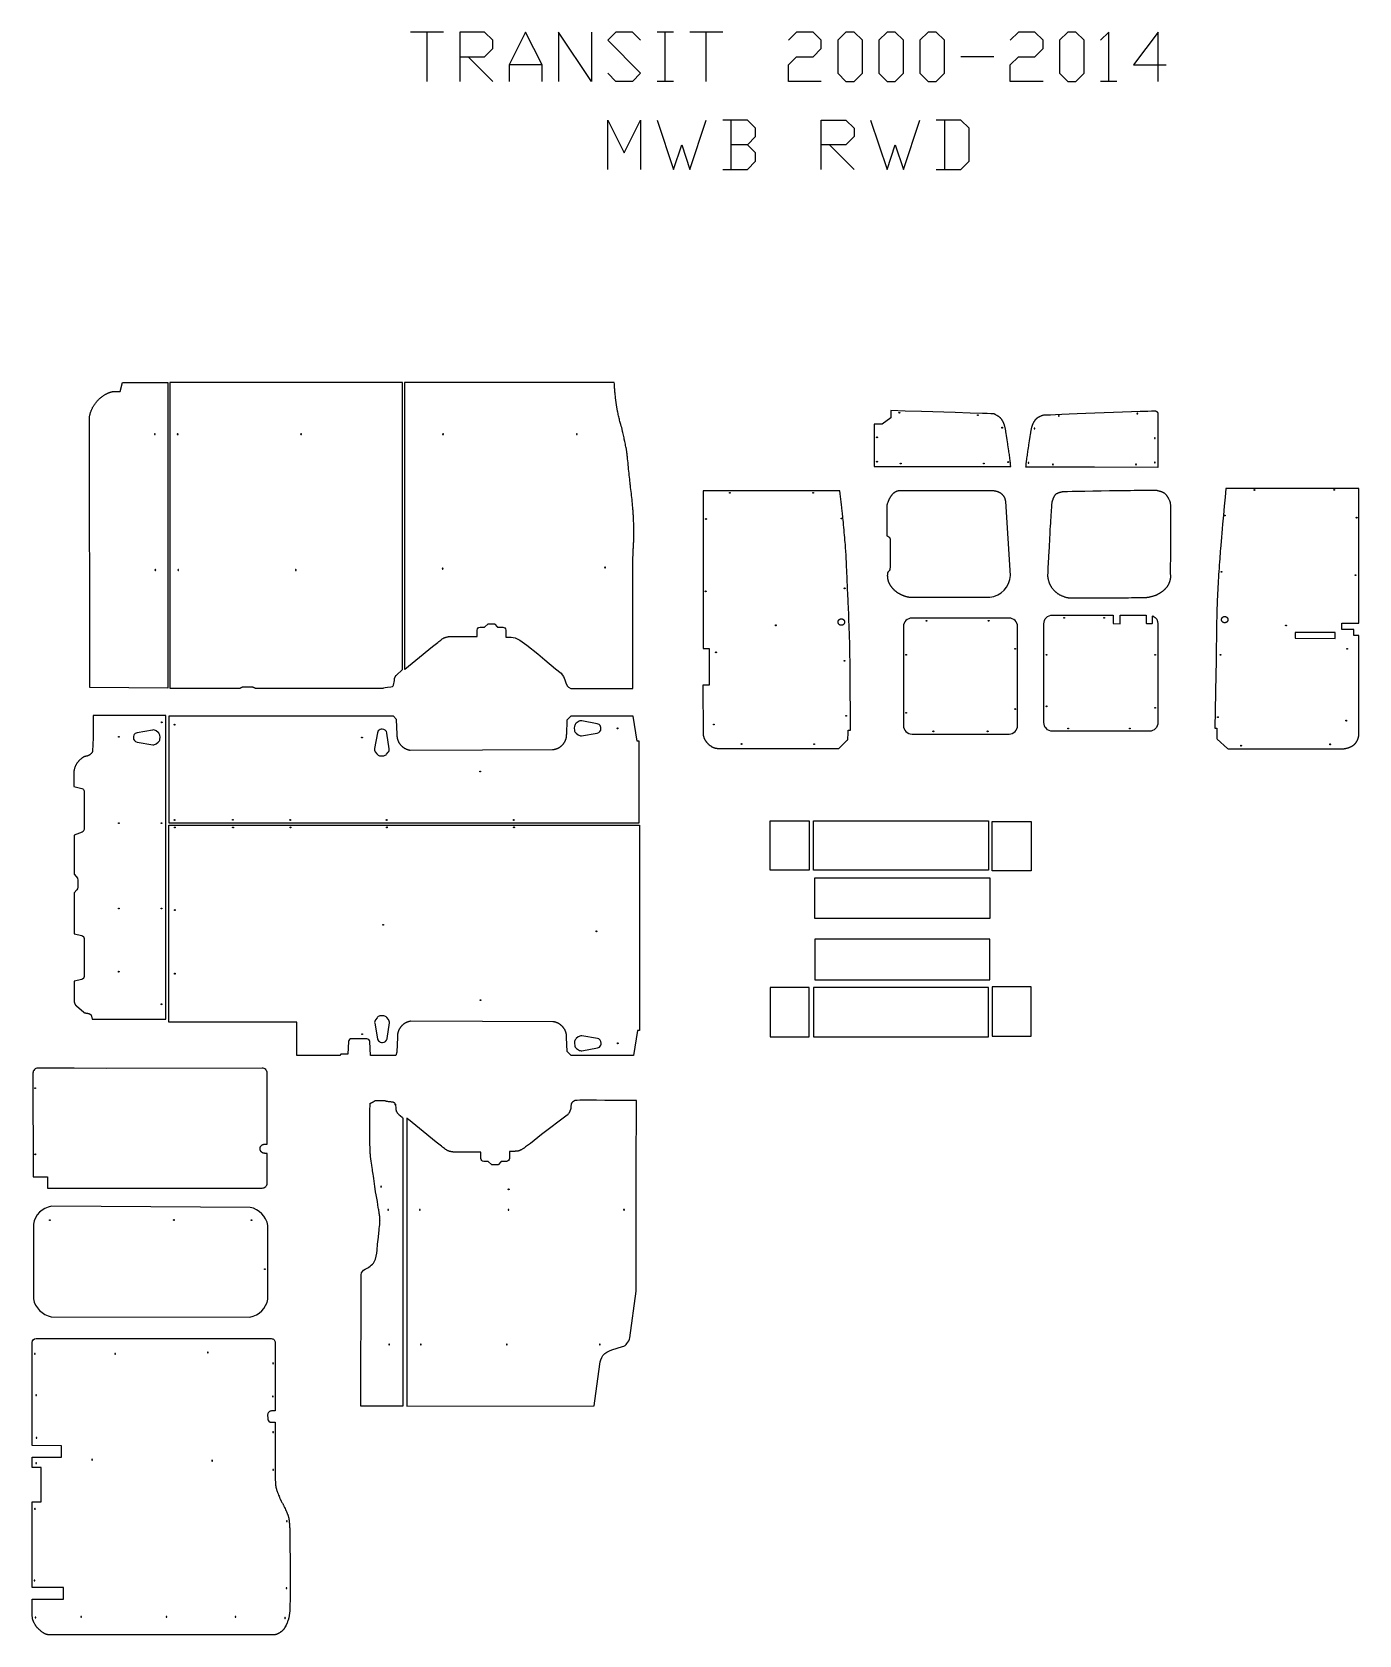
# Model space of a CAD drawing. Extents: x 850 to 7689, y -9166 to -905.
import ezdxf

# ---------------------------------------------------------------- set-up
doc = ezdxf.new("R2010")
doc.units = 0
doc.layers.add('Default_Layer', color=1, linetype='CONTINUOUS')

msp = doc.modelspace()

# ---------------------------------------------------------------- linework, layer by layer
at = {"layer": 'Default_Layer'}
for points in [[(2970.9, -904.6), (2801.5, -904.6)], [(2886.2, -1158.6), (2886.2, -904.6)], [(3055.5, -1031.6), (3182.5, -1031.6), (3224.9, -989.3), (3224.9, -946.9), (3182.5, -904.6), (3055.5, -904.6), (3055.5, -1158.6)], [(3478.9, -1158.6), (3478.9, -1073.9), (3394.2, -904.6), (3309.5, -1073.9), (3309.5, -1158.6)], [(3732.9, -904.6), (3732.9, -1158.6), (3563.5, -904.6), (3563.5, -1158.6)], [(3986.9, -946.9), (3944.5, -904.6), (3859.9, -904.6), (3817.5, -946.9), (3986.9, -1116.3), (3944.5, -1158.6), (3859.9, -1158.6), (3817.5, -1116.3)], [(4156.2, -904.6), (4071.5, -904.6)], [(4113.9, -1158.6), (4113.9, -904.6)], [(4410.2, -904.6), (4240.9, -904.6)], [(4325.5, -1158.6), (4325.5, -904.6)], [(4918.2, -1158.6), (4748.9, -1158.6), (4748.9, -1073.9), (4791.2, -1031.6), (4875.9, -1031.6), (4918.2, -989.3), (4918.2, -946.9), (4875.9, -904.6), (4791.2, -904.6), (4748.9, -946.9)], [(6061.2, -1158.6), (5891.9, -1158.6), (5891.9, -1073.9), (5934.2, -1031.6), (6018.9, -1031.6), (6061.2, -989.3), (6061.2, -946.9), (6018.9, -904.6), (5934.2, -904.6), (5891.9, -946.9)], [(6399.9, -1158.6), (6399.9, -904.6), (6357.5, -946.9)], [(6653.9, -1158.6), (6653.9, -904.6), (6526.9, -1073.9), (6696.2, -1073.9)], [(3224.9, -1158.6), (3097.9, -1031.6)], [(3478.9, -1073.9), (3309.5, -1073.9)], [(5807.2, -1031.6), (5637.9, -1031.6)], [(4156.2, -1158.6), (4071.5, -1158.6)], [(6442.2, -1158.6), (6357.5, -1158.6)], [(3817.5, -1612.2), (3817.5, -1358.2), (3902.2, -1527.5), (3986.9, -1358.2), (3986.9, -1612.2)], [(4071.5, -1358.2), (4156.2, -1612.2), (4198.5, -1485.2), (4240.9, -1612.2), (4325.5, -1358.2)], [(4537.2, -1485.2), (4579.5, -1442.8), (4579.5, -1400.5), (4537.2, -1358.2), (4410.2, -1358.2)], [(4452.5, -1358.2), (4452.5, -1612.2)], [(4918.2, -1612.2), (4918.2, -1358.2), (5045.2, -1358.2), (5087.5, -1400.5), (5087.5, -1442.8), (5045.2, -1485.2), (4918.2, -1485.2)], [(5172.2, -1358.2), (5256.9, -1612.2), (5299.2, -1485.2), (5341.5, -1612.2), (5426.2, -1358.2)], [(5510.9, -1612.2), (5637.9, -1612.2), (5680.2, -1569.8), (5680.2, -1400.5), (5637.9, -1358.2), (5510.9, -1358.2)], [(5553.2, -1358.2), (5553.2, -1612.2)], [(4410.2, -1612.2), (4537.2, -1612.2), (4579.5, -1569.8), (4579.5, -1527.5), (4537.2, -1485.2), (4452.5, -1485.2)], [(4960.5, -1485.2), (5087.5, -1612.2)]]:
    msp.add_lwpolyline(points, dxfattribs=at)
for points in [[(5045.2, -1158.6), (5087.5, -1158.6), (5129.9, -1116.3), (5129.9, -946.9), (5087.5, -904.6), (5045.2, -904.6), (5002.9, -946.9), (5002.9, -1116.3), (5045.2, -1158.6)], [(5256.9, -1158.6), (5299.2, -1158.6), (5341.5, -1116.3), (5341.5, -946.9), (5299.2, -904.6), (5256.9, -904.6), (5214.5, -946.9), (5214.5, -1116.3), (5256.9, -1158.6)], [(5468.5, -1158.6), (5510.9, -1158.6), (5553.2, -1116.3), (5553.2, -946.9), (5510.9, -904.6), (5468.5, -904.6), (5426.2, -946.9), (5426.2, -1116.3), (5468.5, -1158.6)], [(6188.2, -1158.6), (6230.5, -1158.6), (6272.9, -1116.3), (6272.9, -946.9), (6230.5, -904.6), (6188.2, -904.6), (6145.9, -946.9), (6145.9, -1116.3), (6188.2, -1158.6)], [(1549.3, -2710.9), (1549.3, -4286.6), (1147.8, -4282.7), (1146.4, -2887), (1146.4, -2886.7), (1146.9, -2883.8), (1147.5, -2881), (1148.1, -2878.2), (1148.8, -2875.4), (1149.6, -2872.6), (1150.4, -2869.8), (1151.2, -2867), (1152.1, -2864.2), (1153.1, -2861.5), (1154.1, -2858.7), (1155.2, -2856), (1156.3, -2853.3), (1157.4, -2850.6), (1158.6, -2848), (1159.9, -2845.3), (1161.2, -2842.7), (1162.5, -2840.1), (1163.9, -2837.5), (1165.3, -2834.9), (1166.8, -2832.4), (1168.3, -2829.9), (1169.9, -2827.4), (1171.5, -2824.9), (1173.2, -2822.5), (1174.8, -2820.1), (1176.6, -2817.7), (1178.4, -2815.4), (1180.2, -2813.1), (1182, -2810.8), (1183.9, -2808.5), (1185.8, -2806.3), (1187.8, -2804.1), (1189.8, -2802), (1191.9, -2799.9), (1193.9, -2797.8), (1196.1, -2795.8), (1198.2, -2793.8), (1200.4, -2791.8), (1202.6, -2789.9), (1204.9, -2788), (1207.2, -2786.2), (1209.5, -2784.4), (1211.8, -2782.6), (1214.2, -2780.9), (1216.6, -2779.2), (1219, -2777.6), (1221.5, -2776), (1224, -2774.5), (1226.5, -2773), (1229.1, -2771.6), (1231.7, -2770.2), (1234.3, -2768.9), (1236.9, -2767.6), (1239.6, -2766.4), (1242.2, -2765.2), (1244.9, -2764.1), (1247.7, -2763), (1249, -2762.5), (1250.4, -2762), (1251.8, -2761.5), (1253.2, -2761), (1254.6, -2760.6), (1256, -2760.1), (1257.4, -2759.7), (1258.8, -2759.3), (1260.2, -2758.9), (1261.6, -2758.5), (1263.1, -2758.2), (1264.5, -2757.8), (1265.9, -2757.5), (1267.4, -2757.1), (1305.1, -2757.4), (1317.1, -2710.9), (1549.3, -2710.9)], [(2760.2, -2710.9), (1560.2, -2710.9), (1560.2, -4286.1), (1653.1, -4287.1), (1921.2, -4287.1), (1922.3, -4286.2), (1923.4, -4285.4), (1924.6, -4284.7), (1925.8, -4284), (1927, -4283.3), (1928.2, -4282.7), (1929.5, -4282.1), (1930.8, -4281.6), (1932.1, -4281.1), (1933.4, -4280.6), (1934.7, -4280.2), (1936.1, -4279.8), (1937.4, -4279.5), (1938.8, -4279.3), (1940.1, -4279.1), (1941.5, -4278.9), (1983.7, -4278.9), (1984.9, -4279.2), (1986.1, -4279.5), (1987.4, -4279.9), (1988.6, -4280.3), (1989.8, -4280.7), (1990.9, -4281.1), (1992.1, -4281.6), (1993.3, -4282.1), (1994.4, -4282.6), (1995.6, -4283.2), (1996.7, -4283.8), (1997.8, -4284.4), (1998.9, -4285), (2000, -4285.7), (2001.1, -4286.3), (2002.1, -4287.1), (2010.3, -4287.1), (2331, -4287.1), (2659.8, -4287.1), (2663.5, -4284.8), (2669.8, -4283.3), (2681.9, -4281.4), (2699, -4279.8), (2707.6, -4277.3), (2711.3, -4273.8), (2713.3, -4270.5), (2718.6, -4246), (2718.7, -4236.6), (2722, -4227.3), (2726.2, -4220.6), (2760.2, -4189.9), (2760.2, -2710.9)], [(5894.9, -3143.7), (5893.9, -3135.9), (5893, -3127.9), (5891.1, -3111.8), (5890.2, -3103.9), (5889.3, -3096.2), (5888.4, -3088.8), (5887.4, -3081.7), (5886.5, -3074.9), (5885.5, -3068), (5884.5, -3061.2), (5883.4, -3054.4), (5881.3, -3040.7), (5880.2, -3033.8), (5879.2, -3027), (5877.7, -3017.2), (5876.1, -3006.5), (5872.9, -2984.5), (5871.4, -2974.3), (5870, -2965.4), (5869.4, -2961.6), (5868.8, -2958.3), (5868.4, -2955.5), (5868, -2953.5), (5867.2, -2949.9), (5866.4, -2946.3), (5865.5, -2942.6), (5864.6, -2939), (5864.1, -2937.2), (5863.6, -2935.4), (5863.2, -2933.7), (5862.7, -2932), (5862.2, -2930.4), (5861.7, -2928.9), (5861.1, -2927.4), (5860.6, -2926), (5860.1, -2924.6), (5859.6, -2923.2), (5859, -2921.8), (5858.4, -2920.5), (5857.9, -2919.1), (5857.2, -2917.7), (5856.6, -2916.4), (5856, -2915), (5855.3, -2913.7), (5854.7, -2912.4), (5854, -2911.1), (5853.3, -2909.8), (5852.6, -2908.5), (5851.8, -2907.3), (5851.1, -2906.1), (5850.4, -2905), (5849.6, -2903.9), (5848.8, -2902.8), (5848, -2901.7), (5847.2, -2900.6), (5846.4, -2899.5), (5845.5, -2898.4), (5844.7, -2897.4), (5843.8, -2896.3), (5842.9, -2895.3), (5842, -2894.3), (5841, -2893.3), (5840.1, -2892.4), (5839.1, -2891.4), (5838.1, -2890.5), (5837.1, -2889.6), (5836.1, -2888.7), (5835.5, -2888.2), (5834.9, -2887.8), (5833.6, -2886.8), (5832.1, -2885.8), (5830.5, -2884.7), (5828.9, -2883.6), (5827.1, -2882.5), (5825.4, -2881.5), (5823.6, -2880.4), (5820.3, -2878.5), (5817.4, -2876.9), (5815.1, -2875.6), (5813.8, -2874.9), (5812.3, -2874.1), (5811.5, -2873.8), (5810.7, -2873.4), (5810, -2873), (5809.2, -2872.7), (5808.3, -2872.5), (5807.5, -2872.3), (5807.2, -2872.2), (5806.3, -2872.2), (5803.1, -2872.1), (5791.3, -2871.6), (5772.9, -2871), (5748.5, -2870.2), (5685.3, -2868.3), (5607.7, -2865.9), (5434.2, -2860.5), (5350.5, -2857.9), (5277, -2855.7), (5277, -2892.2), (5232.5, -2924.8), (5190.4, -2924.8), (5190.4, -3143.7), (5541.6, -3143.4), (5894.9, -3143.7)], [(5318.4, -2866.7), (5318.4, -2866.5), (5318.5, -2866.3), (5318.5, -2866.1), (5318.6, -2865.9), (5318.7, -2865.7), (5318.8, -2865.6), (5318.9, -2865.4), (5319, -2865.3), (5319.1, -2865.2), (5319.3, -2865), (5319.5, -2864.9), (5319.6, -2864.9), (5319.8, -2864.8), (5320, -2864.7), (5320.2, -2864.7), (5320.4, -2864.7), (5320.6, -2864.7), (5320.8, -2864.7), (5321, -2864.8), (5321.2, -2864.9), (5321.4, -2864.9), (5321.5, -2865), (5321.7, -2865.2), (5321.8, -2865.3), (5322, -2865.4), (5322.1, -2865.6), (5322.2, -2865.7), (5322.3, -2865.9), (5322.3, -2866.1), (5322.4, -2866.3), (5322.4, -2866.5), (5322.4, -2866.7), (5322.4, -2866.9), (5322.4, -2867.1), (5322.3, -2867.3), (5322.3, -2867.5), (5322.2, -2867.6), (5322.1, -2867.8), (5322, -2868), (5321.8, -2868.1), (5321.7, -2868.2), (5321.5, -2868.4), (5321.4, -2868.5), (5321.2, -2868.5), (5321, -2868.6), (5320.8, -2868.7), (5320.6, -2868.7), (5320.4, -2868.7), (5320.2, -2868.7), (5320, -2868.7), (5319.8, -2868.6), (5319.6, -2868.5), (5319.5, -2868.5), (5319.3, -2868.4), (5319.1, -2868.2), (5319, -2868.1), (5318.9, -2868), (5318.8, -2867.8), (5318.7, -2867.6), (5318.6, -2867.5), (5318.5, -2867.3), (5318.5, -2867.1), (5318.4, -2866.9), (5318.4, -2866.7)], [(5723.4, -2878.7), (5723.4, -2878.5), (5723.5, -2878.3), (5723.5, -2878.1), (5723.6, -2877.9), (5723.7, -2877.7), (5723.8, -2877.6), (5723.9, -2877.4), (5724, -2877.3), (5724.1, -2877.2), (5724.3, -2877), (5724.5, -2876.9), (5724.6, -2876.9), (5724.8, -2876.8), (5725, -2876.7), (5725.2, -2876.7), (5725.4, -2876.7), (5725.6, -2876.7), (5725.8, -2876.7), (5726, -2876.8), (5726.2, -2876.9), (5726.4, -2876.9), (5726.5, -2877), (5726.7, -2877.2), (5726.8, -2877.3), (5727, -2877.4), (5727.1, -2877.6), (5727.2, -2877.7), (5727.3, -2877.9), (5727.3, -2878.1), (5727.4, -2878.3), (5727.4, -2878.5), (5727.4, -2878.7), (5727.4, -2878.9), (5727.4, -2879.1), (5727.3, -2879.3), (5727.3, -2879.5), (5727.2, -2879.6), (5727.1, -2879.8), (5727, -2880), (5726.8, -2880.1), (5726.7, -2880.2), (5726.5, -2880.4), (5726.4, -2880.5), (5726.2, -2880.5), (5726, -2880.6), (5725.8, -2880.7), (5725.6, -2880.7), (5725.4, -2880.7), (5725.2, -2880.7), (5725, -2880.7), (5724.8, -2880.6), (5724.6, -2880.5), (5724.5, -2880.5), (5724.3, -2880.4), (5724.1, -2880.2), (5724, -2880.1), (5723.9, -2880), (5723.8, -2879.8), (5723.7, -2879.6), (5723.6, -2879.5), (5723.5, -2879.3), (5723.5, -2879.1), (5723.4, -2878.9), (5723.4, -2878.7)], [(6652.8, -2870.5), (6652.8, -2875.6), (6652.8, -3148.1), (6326, -3147.7), (5972.7, -3148), (5973.7, -3140.2), (5974.6, -3132.2), (5976.5, -3116.1), (5977.4, -3108.2), (5978.3, -3100.5), (5979.3, -3093.1), (5980.2, -3086.1), (5981.1, -3079.2), (5982.1, -3072.4), (5983.2, -3065.5), (5984.2, -3058.7), (5986.3, -3045), (5987.4, -3038.2), (5988.4, -3031.3), (5989.9, -3021.5), (5991.5, -3010.8), (5994.7, -2988.8), (5996.2, -2978.7), (5997.6, -2969.7), (5998.2, -2965.9), (5998.8, -2962.6), (5999.2, -2959.9), (5999.6, -2957.8), (6000.4, -2954.2), (6001.2, -2950.6), (6002.1, -2946.9), (6003, -2943.3), (6003.5, -2941.5), (6004, -2939.7), (6004.5, -2938), (6005, -2936.4), (6005.5, -2934.7), (6006, -2933.2), (6006.5, -2931.7), (6007, -2930.3), (6007.5, -2928.9), (6008, -2927.5), (6008.6, -2926.2), (6009.2, -2924.8), (6009.8, -2923.4), (6010.4, -2922), (6011, -2920.7), (6011.6, -2919.3), (6012.3, -2918), (6012.9, -2916.7), (6013.6, -2915.4), (6014.3, -2914.1), (6015, -2912.9), (6015.8, -2911.7), (6016.5, -2910.5), (6017.2, -2909.3), (6018, -2908.2), (6018.8, -2907.1), (6019.6, -2906), (6020.4, -2904.9), (6021.2, -2903.8), (6022.1, -2902.7), (6022.9, -2901.7), (6023.8, -2900.7), (6024.7, -2899.6), (6025.7, -2898.6), (6026.6, -2897.6), (6027.5, -2896.7), (6028.5, -2895.7), (6029.5, -2894.8), (6030.5, -2893.9), (6031.6, -2893), (6032.1, -2892.6), (6032.7, -2892.1), (6033.3, -2891.7), (6034, -2891.2), (6034.8, -2890.7), (6035.5, -2890.3), (6037.2, -2889.3), (6038.9, -2888.4), (6040.7, -2887.5), (6042.5, -2886.6), (6044.3, -2885.7), (6046.1, -2884.9), (6047.8, -2884.1), (6050.8, -2882.7), (6053.1, -2881.7), (6053.9, -2881.4), (6054.4, -2881.1), (6056, -2880.3), (6056.8, -2879.9), (6057.5, -2879.6), (6058.3, -2879.2), (6059.1, -2878.9), (6059.9, -2878.7), (6060.8, -2878.4), (6061.2, -2878.4), (6062.1, -2878.4), (6065.6, -2878.2), (6078.7, -2877.6), (6099.1, -2876.8), (6126.1, -2875.7), (6158.7, -2874.4), (6196.1, -2872.9), (6237.3, -2871.3), (6281.6, -2869.6), (6327.9, -2867.9), (6375.5, -2866.1), (6423.5, -2864.3), (6471.1, -2862.6), (6517.2, -2860.9), (6561.1, -2859.4), (6601.8, -2858), (6620.7, -2857.4), (6638.6, -2856.8), (6638.7, -2856.8), (6639.4, -2856.9), (6640.2, -2857.1), (6641, -2857.3), (6641.7, -2857.5), (6642.6, -2857.8), (6643.4, -2858.1), (6644.2, -2858.5), (6645, -2858.9), (6645.7, -2859.4), (6646.5, -2859.9), (6647.1, -2860.5), (6647.8, -2861.1), (6648.4, -2861.7), (6649, -2862.3), (6649.6, -2863), (6650.1, -2863.7), (6650.6, -2864.5), (6651.1, -2865.2), (6651.5, -2866), (6651.8, -2866.9), (6652.1, -2867.7), (6652.4, -2868.6), (6652.6, -2869.4), (6652.8, -2870.3), (6652.8, -2870.5)], [(6144.2, -2883), (6144.2, -2882.8), (6144.1, -2882.6), (6144.1, -2882.4), (6144, -2882.2), (6143.9, -2882.1), (6143.8, -2881.9), (6143.7, -2881.7), (6143.6, -2881.6), (6143.5, -2881.5), (6143.3, -2881.4), (6143.1, -2881.3), (6143, -2881.2), (6142.8, -2881.1), (6142.6, -2881.1), (6142.4, -2881), (6142.2, -2881), (6142, -2881), (6141.8, -2881.1), (6141.6, -2881.1), (6141.4, -2881.2), (6141.2, -2881.3), (6141.1, -2881.4), (6140.9, -2881.5), (6140.8, -2881.6), (6140.6, -2881.7), (6140.5, -2881.9), (6140.4, -2882.1), (6140.3, -2882.2), (6140.3, -2882.4), (6140.2, -2882.6), (6140.2, -2882.8), (6140.2, -2883), (6140.2, -2883.2), (6140.2, -2883.4), (6140.3, -2883.6), (6140.3, -2883.8), (6140.4, -2884), (6140.5, -2884.1), (6140.6, -2884.3), (6140.8, -2884.4), (6140.9, -2884.6), (6141.1, -2884.7), (6141.2, -2884.8), (6141.4, -2884.9), (6141.6, -2884.9), (6141.8, -2885), (6142, -2885), (6142.2, -2885), (6142.4, -2885), (6142.6, -2885), (6142.8, -2884.9), (6143, -2884.9), (6143.1, -2884.8), (6143.3, -2884.7), (6143.5, -2884.6), (6143.6, -2884.4), (6143.7, -2884.3), (6143.8, -2884.1), (6143.9, -2884), (6144, -2883.8), (6144.1, -2883.6), (6144.1, -2883.4), (6144.2, -2883.2), (6144.2, -2883)], [(6549.2, -2871), (6549.2, -2870.8), (6549.1, -2870.6), (6549.1, -2870.4), (6549, -2870.2), (6548.9, -2870.1), (6548.8, -2869.9), (6548.7, -2869.7), (6548.6, -2869.6), (6548.5, -2869.5), (6548.3, -2869.4), (6548.1, -2869.3), (6548, -2869.2), (6547.8, -2869.1), (6547.6, -2869.1), (6547.4, -2869), (6547.2, -2869), (6547, -2869), (6546.8, -2869.1), (6546.6, -2869.1), (6546.4, -2869.2), (6546.2, -2869.3), (6546.1, -2869.4), (6545.9, -2869.5), (6545.8, -2869.6), (6545.6, -2869.7), (6545.5, -2869.9), (6545.4, -2870.1), (6545.3, -2870.2), (6545.3, -2870.4), (6545.2, -2870.6), (6545.2, -2870.8), (6545.2, -2871), (6545.2, -2871.2), (6545.2, -2871.4), (6545.3, -2871.6), (6545.3, -2871.8), (6545.4, -2872), (6545.5, -2872.1), (6545.6, -2872.3), (6545.8, -2872.4), (6545.9, -2872.6), (6546.1, -2872.7), (6546.2, -2872.8), (6546.4, -2872.9), (6546.6, -2872.9), (6546.8, -2873), (6547, -2873), (6547.2, -2873), (6547.4, -2873), (6547.6, -2873), (6547.8, -2872.9), (6548, -2872.9), (6548.1, -2872.8), (6548.3, -2872.7), (6548.5, -2872.6), (6548.6, -2872.4), (6548.7, -2872.3), (6548.8, -2872.1), (6548.9, -2872), (6549, -2871.8), (6549.1, -2871.6), (6549.1, -2871.4), (6549.2, -2871.2), (6549.2, -2871)], [(5848.4, -2943.7), (5848.4, -2943.5), (5848.5, -2943.3), (5848.5, -2943.1), (5848.6, -2942.9), (5848.7, -2942.7), (5848.8, -2942.6), (5848.9, -2942.4), (5849, -2942.3), (5849.1, -2942.2), (5849.3, -2942), (5849.5, -2941.9), (5849.6, -2941.9), (5849.8, -2941.8), (5850, -2941.7), (5850.2, -2941.7), (5850.4, -2941.7), (5850.6, -2941.7), (5850.8, -2941.7), (5851, -2941.8), (5851.2, -2941.9), (5851.4, -2941.9), (5851.5, -2942), (5851.7, -2942.2), (5851.8, -2942.3), (5852, -2942.4), (5852.1, -2942.6), (5852.2, -2942.7), (5852.3, -2942.9), (5852.3, -2943.1), (5852.4, -2943.3), (5852.4, -2943.5), (5852.4, -2943.7), (5852.4, -2943.9), (5852.4, -2944.1), (5852.3, -2944.3), (5852.3, -2944.5), (5852.2, -2944.6), (5852.1, -2944.8), (5852, -2945), (5851.8, -2945.1), (5851.7, -2945.2), (5851.5, -2945.4), (5851.4, -2945.5), (5851.2, -2945.5), (5851, -2945.6), (5850.8, -2945.7), (5850.6, -2945.7), (5850.4, -2945.7), (5850.2, -2945.7), (5850, -2945.7), (5849.8, -2945.6), (5849.6, -2945.5), (5849.5, -2945.5), (5849.3, -2945.4), (5849.1, -2945.2), (5849, -2945.1), (5848.9, -2945), (5848.8, -2944.8), (5848.7, -2944.6), (5848.6, -2944.5), (5848.5, -2944.3), (5848.5, -2944.1), (5848.4, -2943.9), (5848.4, -2943.7)], [(6019.2, -2948), (6019.2, -2947.8), (6019.1, -2947.6), (6019.1, -2947.4), (6019, -2947.2), (6018.9, -2947.1), (6018.8, -2946.9), (6018.7, -2946.7), (6018.6, -2946.6), (6018.5, -2946.5), (6018.3, -2946.4), (6018.1, -2946.3), (6018, -2946.2), (6017.8, -2946.1), (6017.6, -2946.1), (6017.4, -2946), (6017.2, -2946), (6017, -2946), (6016.8, -2946.1), (6016.6, -2946.1), (6016.4, -2946.2), (6016.2, -2946.3), (6016.1, -2946.4), (6015.9, -2946.5), (6015.8, -2946.6), (6015.6, -2946.7), (6015.5, -2946.9), (6015.4, -2947.1), (6015.3, -2947.2), (6015.3, -2947.4), (6015.2, -2947.6), (6015.2, -2947.8), (6015.2, -2948), (6015.2, -2948.2), (6015.2, -2948.4), (6015.3, -2948.6), (6015.3, -2948.8), (6015.4, -2949), (6015.5, -2949.1), (6015.6, -2949.3), (6015.8, -2949.4), (6015.9, -2949.6), (6016.1, -2949.7), (6016.2, -2949.8), (6016.4, -2949.9), (6016.6, -2949.9), (6016.8, -2950), (6017, -2950), (6017.2, -2950), (6017.4, -2950), (6017.6, -2950), (6017.8, -2949.9), (6018, -2949.9), (6018.1, -2949.8), (6018.3, -2949.7), (6018.5, -2949.6), (6018.6, -2949.4), (6018.7, -2949.3), (6018.8, -2949.1), (6018.9, -2949), (6019, -2948.8), (6019.1, -2948.6), (6019.1, -2948.4), (6019.2, -2948.2), (6019.2, -2948)], [(1480.5, -2977.3), (1480.5, -2977.5), (1480.5, -2977.7), (1480.6, -2977.9), (1480.6, -2978.1), (1480.7, -2978.2), (1480.8, -2978.4), (1480.9, -2978.6), (1481.1, -2978.7), (1481.2, -2978.8), (1481.4, -2979), (1481.5, -2979.1), (1481.7, -2979.1), (1481.9, -2979.2), (1482.1, -2979.3), (1482.3, -2979.3), (1482.5, -2979.3), (1482.7, -2979.3), (1482.9, -2979.3), (1483.1, -2979.2), (1483.3, -2979.1), (1483.4, -2979.1), (1483.6, -2979), (1483.8, -2978.8), (1483.9, -2978.7), (1484, -2978.6), (1484.1, -2978.4), (1484.2, -2978.2), (1484.3, -2978.1), (1484.4, -2977.9), (1484.4, -2977.7), (1484.5, -2977.5), (1484.5, -2977.3), (1484.5, -2977.1), (1484.4, -2976.9), (1484.4, -2976.7), (1484.3, -2976.5), (1484.2, -2976.3), (1484.1, -2976.2), (1484, -2976), (1483.9, -2975.9), (1483.8, -2975.8), (1483.6, -2975.6), (1483.4, -2975.5), (1483.3, -2975.5), (1483.1, -2975.4), (1482.9, -2975.3), (1482.7, -2975.3), (1482.5, -2975.3), (1482.3, -2975.3), (1482.1, -2975.3), (1481.9, -2975.4), (1481.7, -2975.5), (1481.5, -2975.5), (1481.4, -2975.6), (1481.2, -2975.8), (1481.1, -2975.9), (1480.9, -2976), (1480.8, -2976.2), (1480.7, -2976.3), (1480.6, -2976.5), (1480.6, -2976.7), (1480.5, -2976.9), (1480.5, -2977.1), (1480.5, -2977.3)], [(1598.6, -2977.3), (1598.7, -2977.5), (1598.7, -2977.7), (1598.7, -2977.9), (1598.8, -2978.1), (1598.9, -2978.2), (1599, -2978.4), (1599.1, -2978.6), (1599.2, -2978.7), (1599.4, -2978.8), (1599.5, -2979), (1599.7, -2979.1), (1599.9, -2979.1), (1600, -2979.2), (1600.2, -2979.3), (1600.4, -2979.3), (1600.6, -2979.3), (1600.8, -2979.3), (1601, -2979.3), (1601.2, -2979.2), (1601.4, -2979.1), (1601.6, -2979.1), (1601.8, -2979), (1601.9, -2978.8), (1602.1, -2978.7), (1602.2, -2978.6), (1602.3, -2978.4), (1602.4, -2978.2), (1602.5, -2978.1), (1602.6, -2977.9), (1602.6, -2977.7), (1602.6, -2977.5), (1602.6, -2977.3), (1602.6, -2977.1), (1602.6, -2976.9), (1602.6, -2976.7), (1602.5, -2976.5), (1602.4, -2976.3), (1602.3, -2976.2), (1602.2, -2976), (1602.1, -2975.9), (1601.9, -2975.8), (1601.8, -2975.6), (1601.6, -2975.5), (1601.4, -2975.5), (1601.2, -2975.4), (1601, -2975.3), (1600.8, -2975.3), (1600.6, -2975.3), (1600.4, -2975.3), (1600.2, -2975.3), (1600, -2975.4), (1599.9, -2975.5), (1599.7, -2975.5), (1599.5, -2975.6), (1599.4, -2975.8), (1599.2, -2975.9), (1599.1, -2976), (1599, -2976.2), (1598.9, -2976.3), (1598.8, -2976.5), (1598.7, -2976.7), (1598.7, -2976.9), (1598.7, -2977.1), (1598.6, -2977.3)], [(2234.6, -2977.3), (2234.6, -2977.5), (2234.6, -2977.7), (2234.6, -2977.9), (2234.7, -2978.1), (2234.8, -2978.2), (2234.9, -2978.4), (2235, -2978.6), (2235.1, -2978.7), (2235.3, -2978.8), (2235.4, -2979), (2235.6, -2979.1), (2235.8, -2979.1), (2236, -2979.2), (2236.2, -2979.3), (2236.4, -2979.3), (2236.6, -2979.3), (2236.8, -2979.3), (2237, -2979.3), (2237.2, -2979.2), (2237.3, -2979.1), (2237.5, -2979.1), (2237.7, -2979), (2237.8, -2978.8), (2238, -2978.7), (2238.1, -2978.6), (2238.2, -2978.4), (2238.3, -2978.2), (2238.4, -2978.1), (2238.5, -2977.9), (2238.5, -2977.7), (2238.5, -2977.5), (2238.6, -2977.3), (2238.5, -2977.1), (2238.5, -2976.9), (2238.5, -2976.7), (2238.4, -2976.5), (2238.3, -2976.3), (2238.2, -2976.2), (2238.1, -2976), (2238, -2975.9), (2237.8, -2975.8), (2237.7, -2975.6), (2237.5, -2975.5), (2237.3, -2975.5), (2237.2, -2975.4), (2237, -2975.3), (2236.8, -2975.3), (2236.6, -2975.3), (2236.4, -2975.3), (2236.2, -2975.3), (2236, -2975.4), (2235.8, -2975.5), (2235.6, -2975.5), (2235.4, -2975.6), (2235.3, -2975.8), (2235.1, -2975.9), (2235, -2976), (2234.9, -2976.2), (2234.8, -2976.3), (2234.7, -2976.5), (2234.6, -2976.7), (2234.6, -2976.9), (2234.6, -2977.1), (2234.6, -2977.3)], [(2966.4, -2977.3), (2966.4, -2977.5), (2966.4, -2977.7), (2966.5, -2977.9), (2966.5, -2978.1), (2966.6, -2978.2), (2966.7, -2978.4), (2966.8, -2978.6), (2967, -2978.7), (2967.1, -2978.8), (2967.2, -2979), (2967.4, -2979.1), (2967.6, -2979.1), (2967.8, -2979.2), (2968, -2979.3), (2968.2, -2979.3), (2968.4, -2979.3), (2968.6, -2979.3), (2968.8, -2979.3), (2969, -2979.2), (2969.1, -2979.1), (2969.3, -2979.1), (2969.5, -2979), (2969.6, -2978.8), (2969.8, -2978.7), (2969.9, -2978.6), (2970, -2978.4), (2970.1, -2978.2), (2970.2, -2978.1), (2970.3, -2977.9), (2970.3, -2977.7), (2970.4, -2977.5), (2970.4, -2977.3), (2970.4, -2977.1), (2970.3, -2976.9), (2970.3, -2976.7), (2970.2, -2976.5), (2970.1, -2976.3), (2970, -2976.2), (2969.9, -2976), (2969.8, -2975.9), (2969.6, -2975.8), (2969.5, -2975.6), (2969.3, -2975.5), (2969.1, -2975.5), (2969, -2975.4), (2968.8, -2975.3), (2968.6, -2975.3), (2968.4, -2975.3), (2968.2, -2975.3), (2968, -2975.3), (2967.8, -2975.4), (2967.6, -2975.5), (2967.4, -2975.5), (2967.2, -2975.6), (2967.1, -2975.8), (2967, -2975.9), (2966.8, -2976), (2966.7, -2976.2), (2966.6, -2976.3), (2966.5, -2976.5), (2966.5, -2976.7), (2966.4, -2976.9), (2966.4, -2977.1), (2966.4, -2977.3)], [(3656.4, -2977.3), (3656.4, -2977.5), (3656.4, -2977.7), (3656.5, -2977.9), (3656.5, -2978.1), (3656.6, -2978.2), (3656.7, -2978.4), (3656.8, -2978.6), (3657, -2978.7), (3657.1, -2978.8), (3657.2, -2979), (3657.4, -2979.1), (3657.6, -2979.1), (3657.8, -2979.2), (3658, -2979.3), (3658.2, -2979.3), (3658.4, -2979.3), (3658.6, -2979.3), (3658.8, -2979.3), (3659, -2979.2), (3659.1, -2979.1), (3659.3, -2979.1), (3659.5, -2979), (3659.6, -2978.8), (3659.8, -2978.7), (3659.9, -2978.6), (3660, -2978.4), (3660.1, -2978.2), (3660.2, -2978.1), (3660.3, -2977.9), (3660.3, -2977.7), (3660.4, -2977.5), (3660.4, -2977.3), (3660.4, -2977.1), (3660.3, -2976.9), (3660.3, -2976.7), (3660.2, -2976.5), (3660.1, -2976.3), (3660, -2976.2), (3659.9, -2976), (3659.8, -2975.9), (3659.6, -2975.8), (3659.5, -2975.6), (3659.3, -2975.5), (3659.1, -2975.5), (3659, -2975.4), (3658.8, -2975.3), (3658.6, -2975.3), (3658.4, -2975.3), (3658.2, -2975.3), (3658, -2975.3), (3657.8, -2975.4), (3657.6, -2975.5), (3657.4, -2975.5), (3657.2, -2975.6), (3657.1, -2975.8), (3657, -2975.9), (3656.8, -2976), (3656.7, -2976.2), (3656.6, -2976.3), (3656.5, -2976.5), (3656.5, -2976.7), (3656.4, -2976.9), (3656.4, -2977.1), (3656.4, -2977.3)], [(5203.4, -2993.7), (5203.4, -2993.5), (5203.5, -2993.3), (5203.5, -2993.1), (5203.6, -2992.9), (5203.7, -2992.7), (5203.8, -2992.6), (5203.9, -2992.4), (5204, -2992.3), (5204.1, -2992.2), (5204.3, -2992), (5204.5, -2991.9), (5204.6, -2991.9), (5204.8, -2991.8), (5205, -2991.7), (5205.2, -2991.7), (5205.4, -2991.7), (5205.6, -2991.7), (5205.8, -2991.7), (5206, -2991.8), (5206.2, -2991.9), (5206.4, -2991.9), (5206.5, -2992), (5206.7, -2992.2), (5206.8, -2992.3), (5207, -2992.4), (5207.1, -2992.6), (5207.2, -2992.7), (5207.3, -2992.9), (5207.3, -2993.1), (5207.4, -2993.3), (5207.4, -2993.5), (5207.4, -2993.7), (5207.4, -2993.9), (5207.4, -2994.1), (5207.3, -2994.3), (5207.3, -2994.5), (5207.2, -2994.6), (5207.1, -2994.8), (5207, -2995), (5206.8, -2995.1), (5206.7, -2995.2), (5206.5, -2995.4), (5206.4, -2995.5), (5206.2, -2995.5), (5206, -2995.6), (5205.8, -2995.7), (5205.6, -2995.7), (5205.4, -2995.7), (5205.2, -2995.7), (5205, -2995.7), (5204.8, -2995.6), (5204.6, -2995.5), (5204.5, -2995.5), (5204.3, -2995.4), (5204.1, -2995.2), (5204, -2995.1), (5203.9, -2995), (5203.8, -2994.8), (5203.7, -2994.6), (5203.6, -2994.5), (5203.5, -2994.3), (5203.5, -2994.1), (5203.4, -2993.9), (5203.4, -2993.7)], [(6639.1, -2998), (6639.1, -2997.8), (6639, -2997.6), (6639, -2997.4), (6638.9, -2997.2), (6638.8, -2997.1), (6638.7, -2996.9), (6638.6, -2996.7), (6638.5, -2996.6), (6638.4, -2996.5), (6638.2, -2996.4), (6638, -2996.3), (6637.9, -2996.2), (6637.7, -2996.1), (6637.5, -2996.1), (6637.3, -2996), (6637.1, -2996), (6636.9, -2996), (6636.7, -2996.1), (6636.5, -2996.1), (6636.3, -2996.2), (6636.1, -2996.3), (6636, -2996.4), (6635.8, -2996.5), (6635.7, -2996.6), (6635.5, -2996.7), (6635.4, -2996.9), (6635.3, -2997.1), (6635.2, -2997.2), (6635.2, -2997.4), (6635.1, -2997.6), (6635.1, -2997.8), (6635.1, -2998), (6635.1, -2998.2), (6635.1, -2998.4), (6635.2, -2998.6), (6635.2, -2998.8), (6635.3, -2999), (6635.4, -2999.1), (6635.5, -2999.3), (6635.7, -2999.4), (6635.8, -2999.6), (6636, -2999.7), (6636.1, -2999.8), (6636.3, -2999.9), (6636.5, -2999.9), (6636.7, -3000), (6636.9, -3000), (6637.1, -3000), (6637.3, -3000), (6637.5, -3000), (6637.7, -2999.9), (6637.9, -2999.9), (6638, -2999.8), (6638.2, -2999.7), (6638.4, -2999.6), (6638.5, -2999.4), (6638.6, -2999.3), (6638.7, -2999.1), (6638.8, -2999), (6638.9, -2998.8), (6639, -2998.6), (6639, -2998.4), (6639.1, -2998.2), (6639.1, -2998)], [(5203.4, -3118.7), (5203.4, -3118.5), (5203.5, -3118.3), (5203.5, -3118.1), (5203.6, -3117.9), (5203.7, -3117.7), (5203.8, -3117.6), (5203.9, -3117.4), (5204, -3117.3), (5204.1, -3117.2), (5204.3, -3117), (5204.5, -3116.9), (5204.6, -3116.9), (5204.8, -3116.8), (5205, -3116.7), (5205.2, -3116.7), (5205.4, -3116.7), (5205.6, -3116.7), (5205.8, -3116.7), (5206, -3116.8), (5206.2, -3116.9), (5206.4, -3116.9), (5206.5, -3117), (5206.7, -3117.2), (5206.8, -3117.3), (5207, -3117.4), (5207.1, -3117.6), (5207.2, -3117.7), (5207.3, -3117.9), (5207.3, -3118.1), (5207.4, -3118.3), (5207.4, -3118.5), (5207.4, -3118.7), (5207.4, -3118.9), (5207.4, -3119.1), (5207.3, -3119.3), (5207.3, -3119.5), (5207.2, -3119.6), (5207.1, -3119.8), (5207, -3120), (5206.8, -3120.1), (5206.7, -3120.2), (5206.5, -3120.4), (5206.4, -3120.5), (5206.2, -3120.5), (5206, -3120.6), (5205.8, -3120.7), (5205.6, -3120.7), (5205.4, -3120.7), (5205.2, -3120.7), (5205, -3120.7), (5204.8, -3120.6), (5204.6, -3120.5), (5204.5, -3120.5), (5204.3, -3120.4), (5204.1, -3120.2), (5204, -3120.1), (5203.9, -3120), (5203.8, -3119.8), (5203.7, -3119.6), (5203.6, -3119.5), (5203.5, -3119.3), (5203.5, -3119.1), (5203.4, -3118.9), (5203.4, -3118.7)], [(5325.4, -3128.7), (5325.4, -3128.5), (5325.5, -3128.3), (5325.5, -3128.1), (5325.6, -3127.9), (5325.7, -3127.7), (5325.8, -3127.6), (5325.9, -3127.4), (5326, -3127.3), (5326.1, -3127.2), (5326.3, -3127), (5326.5, -3126.9), (5326.6, -3126.9), (5326.8, -3126.8), (5327, -3126.7), (5327.2, -3126.7), (5327.4, -3126.7), (5327.6, -3126.7), (5327.8, -3126.7), (5328, -3126.8), (5328.2, -3126.9), (5328.4, -3126.9), (5328.5, -3127), (5328.7, -3127.2), (5328.8, -3127.3), (5329, -3127.4), (5329.1, -3127.6), (5329.2, -3127.7), (5329.3, -3127.9), (5329.3, -3128.1), (5329.4, -3128.3), (5329.4, -3128.5), (5329.4, -3128.7), (5329.4, -3128.9), (5329.4, -3129.1), (5329.3, -3129.3), (5329.3, -3129.5), (5329.2, -3129.6), (5329.1, -3129.8), (5329, -3130), (5328.8, -3130.1), (5328.7, -3130.2), (5328.5, -3130.4), (5328.4, -3130.5), (5328.2, -3130.5), (5328, -3130.6), (5327.8, -3130.7), (5327.6, -3130.7), (5327.4, -3130.7), (5327.2, -3130.7), (5327, -3130.7), (5326.8, -3130.6), (5326.6, -3130.5), (5326.5, -3130.5), (5326.3, -3130.4), (5326.1, -3130.2), (5326, -3130.1), (5325.9, -3130), (5325.8, -3129.8), (5325.7, -3129.6), (5325.6, -3129.5), (5325.5, -3129.3), (5325.5, -3129.1), (5325.4, -3128.9), (5325.4, -3128.7)], [(5753.4, -3128.7), (5753.4, -3128.5), (5753.5, -3128.3), (5753.5, -3128.1), (5753.6, -3127.9), (5753.7, -3127.7), (5753.8, -3127.6), (5753.9, -3127.4), (5754, -3127.3), (5754.1, -3127.2), (5754.3, -3127), (5754.5, -3126.9), (5754.6, -3126.9), (5754.8, -3126.8), (5755, -3126.7), (5755.2, -3126.7), (5755.4, -3126.7), (5755.6, -3126.7), (5755.8, -3126.7), (5756, -3126.8), (5756.2, -3126.9), (5756.4, -3126.9), (5756.5, -3127), (5756.7, -3127.2), (5756.8, -3127.3), (5757, -3127.4), (5757.1, -3127.6), (5757.2, -3127.7), (5757.3, -3127.9), (5757.3, -3128.1), (5757.4, -3128.3), (5757.4, -3128.5), (5757.4, -3128.7), (5757.4, -3128.9), (5757.4, -3129.1), (5757.3, -3129.3), (5757.3, -3129.5), (5757.2, -3129.6), (5757.1, -3129.8), (5757, -3130), (5756.8, -3130.1), (5756.7, -3130.2), (5756.5, -3130.4), (5756.4, -3130.5), (5756.2, -3130.5), (5756, -3130.6), (5755.8, -3130.7), (5755.6, -3130.7), (5755.4, -3130.7), (5755.2, -3130.7), (5755, -3130.7), (5754.8, -3130.6), (5754.6, -3130.5), (5754.5, -3130.5), (5754.3, -3130.4), (5754.1, -3130.2), (5754, -3130.1), (5753.9, -3130), (5753.8, -3129.8), (5753.7, -3129.6), (5753.6, -3129.5), (5753.5, -3129.3), (5753.5, -3129.1), (5753.4, -3128.9), (5753.4, -3128.7)], [(5879.7, -3120.8), (5879.7, -3120.6), (5879.7, -3120.4), (5879.8, -3120.2), (5879.8, -3120), (5879.9, -3119.8), (5880, -3119.7), (5880.1, -3119.5), (5880.3, -3119.4), (5880.4, -3119.3), (5880.5, -3119.1), (5880.7, -3119), (5880.9, -3119), (5881.1, -3118.9), (5881.3, -3118.8), (5881.5, -3118.8), (5881.7, -3118.8), (5881.9, -3118.8), (5882.1, -3118.8), (5882.3, -3118.9), (5882.4, -3119), (5882.6, -3119), (5882.8, -3119.1), (5882.9, -3119.3), (5883.1, -3119.4), (5883.2, -3119.5), (5883.3, -3119.7), (5883.4, -3119.8), (5883.5, -3120), (5883.6, -3120.2), (5883.6, -3120.4), (5883.7, -3120.6), (5883.7, -3120.8), (5883.7, -3121), (5883.6, -3121.2), (5883.6, -3121.4), (5883.5, -3121.6), (5883.4, -3121.8), (5883.3, -3121.9), (5883.2, -3122.1), (5883.1, -3122.2), (5882.9, -3122.3), (5882.8, -3122.5), (5882.6, -3122.6), (5882.4, -3122.6), (5882.3, -3122.7), (5882.1, -3122.8), (5881.9, -3122.8), (5881.7, -3122.8), (5881.5, -3122.8), (5881.3, -3122.8), (5881.1, -3122.7), (5880.9, -3122.6), (5880.7, -3122.6), (5880.5, -3122.5), (5880.4, -3122.3), (5880.3, -3122.2), (5880.1, -3122.1), (5880, -3121.9), (5879.9, -3121.8), (5879.8, -3121.6), (5879.8, -3121.4), (5879.7, -3121.2), (5879.7, -3121), (5879.7, -3120.8)], [(5987.9, -3125.1), (5987.9, -3124.9), (5987.9, -3124.7), (5987.9, -3124.5), (5987.8, -3124.3), (5987.7, -3124.2), (5987.6, -3124), (5987.5, -3123.9), (5987.4, -3123.7), (5987.2, -3123.6), (5987.1, -3123.5), (5986.9, -3123.4), (5986.7, -3123.3), (5986.5, -3123.2), (5986.3, -3123.2), (5986.1, -3123.1), (5985.9, -3123.1), (5985.7, -3123.1), (5985.5, -3123.2), (5985.4, -3123.2), (5985.2, -3123.3), (5985, -3123.4), (5984.8, -3123.5), (5984.7, -3123.6), (5984.5, -3123.7), (5984.4, -3123.9), (5984.3, -3124), (5984.2, -3124.2), (5984.1, -3124.3), (5984, -3124.5), (5984, -3124.7), (5984, -3124.9), (5983.9, -3125.1), (5984, -3125.3), (5984, -3125.5), (5984, -3125.7), (5984.1, -3125.9), (5984.2, -3126.1), (5984.3, -3126.2), (5984.4, -3126.4), (5984.5, -3126.5), (5984.7, -3126.7), (5984.8, -3126.8), (5985, -3126.9), (5985.2, -3127), (5985.4, -3127), (5985.5, -3127.1), (5985.7, -3127.1), (5985.9, -3127.1), (5986.1, -3127.1), (5986.3, -3127.1), (5986.5, -3127), (5986.7, -3127), (5986.9, -3126.9), (5987.1, -3126.8), (5987.2, -3126.7), (5987.4, -3126.5), (5987.5, -3126.4), (5987.6, -3126.2), (5987.7, -3126.1), (5987.8, -3125.9), (5987.9, -3125.7), (5987.9, -3125.5), (5987.9, -3125.3), (5987.9, -3125.1)], [(6114.2, -3133), (6114.2, -3132.8), (6114.1, -3132.6), (6114.1, -3132.4), (6114, -3132.2), (6113.9, -3132.1), (6113.8, -3131.9), (6113.7, -3131.7), (6113.6, -3131.6), (6113.5, -3131.5), (6113.3, -3131.4), (6113.1, -3131.3), (6113, -3131.2), (6112.8, -3131.1), (6112.6, -3131.1), (6112.4, -3131), (6112.2, -3131), (6112, -3131), (6111.8, -3131.1), (6111.6, -3131.1), (6111.4, -3131.2), (6111.2, -3131.3), (6111.1, -3131.4), (6110.9, -3131.5), (6110.8, -3131.6), (6110.6, -3131.7), (6110.5, -3131.9), (6110.4, -3132.1), (6110.3, -3132.2), (6110.3, -3132.4), (6110.2, -3132.6), (6110.2, -3132.8), (6110.2, -3133), (6110.2, -3133.2), (6110.2, -3133.4), (6110.3, -3133.6), (6110.3, -3133.8), (6110.4, -3134), (6110.5, -3134.1), (6110.6, -3134.3), (6110.8, -3134.4), (6110.9, -3134.6), (6111.1, -3134.7), (6111.2, -3134.8), (6111.4, -3134.9), (6111.6, -3134.9), (6111.8, -3135), (6112, -3135), (6112.2, -3135), (6112.4, -3135), (6112.6, -3135), (6112.8, -3134.9), (6113, -3134.9), (6113.1, -3134.8), (6113.3, -3134.7), (6113.5, -3134.6), (6113.6, -3134.4), (6113.7, -3134.3), (6113.8, -3134.1), (6113.9, -3134), (6114, -3133.8), (6114.1, -3133.6), (6114.1, -3133.4), (6114.2, -3133.2), (6114.2, -3133)], [(6542.2, -3133), (6542.2, -3132.8), (6542.1, -3132.6), (6542.1, -3132.4), (6542, -3132.2), (6541.9, -3132.1), (6541.8, -3131.9), (6541.7, -3131.7), (6541.6, -3131.6), (6541.5, -3131.5), (6541.3, -3131.4), (6541.1, -3131.3), (6541, -3131.2), (6540.8, -3131.1), (6540.6, -3131.1), (6540.4, -3131), (6540.2, -3131), (6540, -3131), (6539.8, -3131.1), (6539.6, -3131.1), (6539.4, -3131.2), (6539.2, -3131.3), (6539.1, -3131.4), (6538.9, -3131.5), (6538.8, -3131.6), (6538.6, -3131.7), (6538.5, -3131.9), (6538.4, -3132.1), (6538.3, -3132.2), (6538.3, -3132.4), (6538.2, -3132.6), (6538.2, -3132.8), (6538.2, -3133), (6538.2, -3133.2), (6538.2, -3133.4), (6538.3, -3133.6), (6538.3, -3133.8), (6538.4, -3134), (6538.5, -3134.1), (6538.6, -3134.3), (6538.8, -3134.4), (6538.9, -3134.6), (6539.1, -3134.7), (6539.2, -3134.8), (6539.4, -3134.9), (6539.6, -3134.9), (6539.8, -3135), (6540, -3135), (6540.2, -3135), (6540.4, -3135), (6540.6, -3135), (6540.8, -3134.9), (6541, -3134.9), (6541.1, -3134.8), (6541.3, -3134.7), (6541.5, -3134.6), (6541.6, -3134.4), (6541.7, -3134.3), (6541.8, -3134.1), (6541.9, -3134), (6542, -3133.8), (6542.1, -3133.6), (6542.1, -3133.4), (6542.2, -3133.2), (6542.2, -3133)], [(6639.1, -3123), (6639.1, -3122.8), (6639, -3122.6), (6639, -3122.4), (6638.9, -3122.2), (6638.8, -3122.1), (6638.7, -3121.9), (6638.6, -3121.7), (6638.5, -3121.6), (6638.4, -3121.5), (6638.2, -3121.4), (6638, -3121.3), (6637.9, -3121.2), (6637.7, -3121.1), (6637.5, -3121.1), (6637.3, -3121), (6637.1, -3121), (6636.9, -3121), (6636.7, -3121.1), (6636.5, -3121.1), (6636.3, -3121.2), (6636.1, -3121.3), (6636, -3121.4), (6635.8, -3121.5), (6635.7, -3121.6), (6635.5, -3121.7), (6635.4, -3121.9), (6635.3, -3122.1), (6635.2, -3122.2), (6635.2, -3122.4), (6635.1, -3122.6), (6635.1, -3122.8), (6635.1, -3123), (6635.1, -3123.2), (6635.1, -3123.4), (6635.2, -3123.6), (6635.2, -3123.8), (6635.3, -3124), (6635.4, -3124.1), (6635.5, -3124.3), (6635.7, -3124.4), (6635.8, -3124.6), (6636, -3124.7), (6636.1, -3124.8), (6636.3, -3124.9), (6636.5, -3124.9), (6636.7, -3125), (6636.9, -3125), (6637.1, -3125), (6637.3, -3125), (6637.5, -3125), (6637.7, -3124.9), (6637.9, -3124.9), (6638, -3124.8), (6638.2, -3124.7), (6638.4, -3124.6), (6638.5, -3124.4), (6638.6, -3124.3), (6638.7, -3124.1), (6638.8, -3124), (6638.9, -3123.8), (6639, -3123.6), (6639, -3123.4), (6639.1, -3123.2), (6639.1, -3123)], [(4389.8, -4596.5), (4428, -4596.7), (4466.2, -4596.9), (4504.4, -4596.9), (4542.6, -4597), (4580.8, -4597), (4619, -4597), (4695.4, -4597), (4771.8, -4597), (4810, -4597), (4848.2, -4597), (4886.5, -4597.1), (4924.7, -4597.2), (4962.9, -4597.3), (4982, -4597.4), (5001.1, -4597.5), (5002.9, -4597.5), (5004.8, -4597.6), (5006.5, -4597.6), (5007.1, -4597.5), (5007.5, -4597.5), (5007.6, -4597.5), (5007.8, -4597.4), (5008.3, -4597), (5009, -4596.4), (5009.9, -4595.7), (5010.9, -4594.7), (5012.1, -4593.6), (5014.9, -4590.9), (5018.2, -4587.7), (5021.8, -4584.2), (5025.6, -4580.5), (5029.5, -4576.6), (5037.1, -4568.8), (5043.9, -4562), (5048.7, -4557.1), (5050.9, -4555), (5051.4, -4554.5), (5051.9, -4554.2), (5052.9, -4553.4), (5053.4, -4553), (5053.7, -4552.8), (5053.9, -4552.6), (5054.1, -4552.4), (5054.3, -4552.1), (5054.5, -4551.9), (5054.6, -4551.6), (5054.8, -4551.3), (5054.9, -4551), (5055, -4550.7), (5055.1, -4550.3), (5055.1, -4549.9), (5055.2, -4549.5), (5055.3, -4548.7), (5055.3, -4547.8), (5055.4, -4546.9), (5055.4, -4546.1), (5055.5, -4545.2), (5055.5, -4543.4), (5055.6, -4539.6), (5055.9, -4528.2), (5056.2, -4514.5), (5056.5, -4501.9), (5068, -4501.9), (5068, -4362.6), (5067.8, -4342.5), (5067.6, -4322.4), (5067.5, -4302.4), (5067.3, -4282.3), (5067.1, -4242.2), (5066.8, -4202.1), (5066.6, -4182), (5066.4, -4161.9), (5066.2, -4141.9), (5065.9, -4121.8), (5065.6, -4101.7), (5065.3, -4081.7), (5065.1, -4071.6), (5064.9, -4061.6), (5064.6, -4051.6), (5064.4, -4041.5), (5064.1, -4031.5), (5063.8, -4021.5), (5063.5, -4011.4), (5063.2, -4001.3), (5062.5, -3981.1), (5061.7, -3960.8), (5060.9, -3940.5), (5060.1, -3920.1), (5059.3, -3899.8), (5058.4, -3879.3), (5056.5, -3838.5), (5054.7, -3797.6), (5053.8, -3777.2), (5052.9, -3756.7), (5052, -3736.3), (5051.1, -3716), (5050.7, -3706.7), (5050.3, -3697.3), (5049.4, -3678.7), (5048.6, -3660.1), (5047.8, -3641.4), (5047.4, -3632.1), (5047, -3622.8), (5046.5, -3613.5), (5046, -3604.2), (5045.5, -3594.9), (5045, -3585.6), (5044.4, -3576.3), (5043.7, -3567), (5043, -3557.1), (5042.2, -3546.4), (5041.2, -3534.8), (5040.2, -3522.7), (5039.1, -3510), (5037.9, -3497), (5036.7, -3483.9), (5035.5, -3470.7), (5034.3, -3457.7), (5033.1, -3444.9), (5031.9, -3432.7), (5030.8, -3421), (5029.7, -3410), (5028.7, -3400), (5027.8, -3391), (5026.9, -3383.3), (5026.2, -3376.2), (5025.4, -3369.1), (5024.6, -3362), (5023.8, -3355), (5022.1, -3340.8), (5020.4, -3326.6), (5016.8, -3298.3), (5015.1, -3284.2), (5013.4, -3270), (4309.1, -3270), (4309.1, -4081.9), (4339.5, -4082), (4339.5, -4270.4), (4308.4, -4270.4), (4308.8, -4522.5), (4309, -4524.5), (4309.4, -4526.4), (4309.7, -4528.3), (4310.1, -4530.3), (4310.6, -4532.2), (4311.1, -4534.1), (4311.6, -4536), (4312.2, -4537.8), (4312.9, -4539.7), (4313.5, -4541.5), (4314.3, -4543.3), (4315, -4545.1), (4315.8, -4546.9), (4316.7, -4548.7), (4317.6, -4550.4), (4318.5, -4552.1), (4319.5, -4553.8), (4320.5, -4555.5), (4321.5, -4557.1), (4322.5, -4558.8), (4323.7, -4560.4), (4324.8, -4562), (4325.9, -4563.5), (4327.1, -4565), (4328.4, -4566.5), (4329.6, -4568), (4330.9, -4569.5), (4332.2, -4570.9), (4333.5, -4572.3), (4334.9, -4573.6), (4336.3, -4574.9), (4337.7, -4576.2), (4339.1, -4577.5), (4340.6, -4578.7), (4342.1, -4579.9), (4343.6, -4581.1), (4345.1, -4582.2), (4346.6, -4583.3), (4348.1, -4584.3), (4349.7, -4585.3), (4351.3, -4586.3), (4352.9, -4587.2), (4354.5, -4588.1), (4356.1, -4589), (4357.7, -4589.8), (4359.4, -4590.6), (4361, -4591.3), (4362.7, -4592), (4364.4, -4592.6), (4366, -4593.2), (4367.7, -4593.8), (4369.4, -4594.3), (4371.1, -4594.7), (4372.8, -4595.2), (4374.5, -4595.5), (4376.2, -4595.8), (4377.9, -4596.1), (4379.6, -4596.3), (4381.3, -4596.5), (4383, -4596.6), (4384.7, -4596.7), (4386.4, -4596.7), (4388.1, -4596.6), (4389.8, -4596.5)], [(4446.2, -3277.4), (4446.4, -3277.4), (4446.6, -3277.4), (4446.8, -3277.5), (4446.9, -3277.6), (4447.1, -3277.6), (4447.3, -3277.7), (4447.4, -3277.9), (4447.6, -3278), (4447.7, -3278.1), (4447.8, -3278.3), (4447.9, -3278.4), (4448, -3278.6), (4448.1, -3278.8), (4448.1, -3279), (4448.2, -3279.2), (4448.2, -3279.4), (4448.2, -3279.6), (4448.1, -3279.8), (4448.1, -3280), (4448, -3280.2), (4447.9, -3280.4), (4447.8, -3280.5), (4447.7, -3280.7), (4447.6, -3280.8), (4447.4, -3280.9), (4447.3, -3281.1), (4447.1, -3281.2), (4446.9, -3281.2), (4446.8, -3281.3), (4446.6, -3281.4), (4446.4, -3281.4), (4446.2, -3281.4), (4446, -3281.4), (4445.8, -3281.4), (4445.6, -3281.3), (4445.4, -3281.2), (4445.2, -3281.2), (4445, -3281.1), (4444.9, -3280.9), (4444.7, -3280.8), (4444.6, -3280.7), (4444.5, -3280.5), (4444.4, -3280.4), (4444.3, -3280.2), (4444.3, -3280), (4444.2, -3279.8), (4444.2, -3279.6), (4444.2, -3279.4), (4444.2, -3279.2), (4444.2, -3279), (4444.3, -3278.8), (4444.3, -3278.6), (4444.4, -3278.4), (4444.5, -3278.3), (4444.6, -3278.1), (4444.7, -3278), (4444.9, -3277.9), (4445, -3277.7), (4445.2, -3277.6), (4445.4, -3277.6), (4445.6, -3277.5), (4445.8, -3277.4), (4446, -3277.4), (4446.2, -3277.4)], [(4876.7, -3277.4), (4876.9, -3277.4), (4877.1, -3277.4), (4877.3, -3277.5), (4877.5, -3277.6), (4877.6, -3277.6), (4877.8, -3277.7), (4878, -3277.9), (4878.1, -3278), (4878.2, -3278.1), (4878.3, -3278.3), (4878.4, -3278.4), (4878.5, -3278.6), (4878.6, -3278.8), (4878.6, -3279), (4878.7, -3279.2), (4878.7, -3279.4), (4878.7, -3279.6), (4878.6, -3279.8), (4878.6, -3280), (4878.5, -3280.2), (4878.4, -3280.4), (4878.3, -3280.5), (4878.2, -3280.7), (4878.1, -3280.8), (4878, -3280.9), (4877.8, -3281.1), (4877.6, -3281.2), (4877.5, -3281.2), (4877.3, -3281.3), (4877.1, -3281.4), (4876.9, -3281.4), (4876.7, -3281.4), (4876.5, -3281.4), (4876.3, -3281.4), (4876.1, -3281.3), (4875.9, -3281.2), (4875.7, -3281.2), (4875.6, -3281.1), (4875.4, -3280.9), (4875.3, -3280.8), (4875.1, -3280.7), (4875, -3280.5), (4874.9, -3280.4), (4874.8, -3280.2), (4874.8, -3280), (4874.7, -3279.8), (4874.7, -3279.6), (4874.7, -3279.4), (4874.7, -3279.2), (4874.7, -3279), (4874.8, -3278.8), (4874.8, -3278.6), (4874.9, -3278.4), (4875, -3278.3), (4875.1, -3278.1), (4875.3, -3278), (4875.4, -3277.9), (4875.6, -3277.7), (4875.7, -3277.6), (4875.9, -3277.6), (4876.1, -3277.5), (4876.3, -3277.4), (4876.5, -3277.4), (4876.7, -3277.4)], [(6600.2, -3817.9), (6601.7, -3817.7), (6603.3, -3817.4), (6604.9, -3817.1), (6606.5, -3816.8), (6608.2, -3816.5), (6609.8, -3816.2), (6611.5, -3815.8), (6613.1, -3815.4), (6616.5, -3814.6), (6619.9, -3813.7), (6623.2, -3812.8), (6626.5, -3811.8), (6629.7, -3810.9), (6632.7, -3809.9), (6635.7, -3808.9), (6638.5, -3807.9), (6641.2, -3807), (6643.6, -3806.1), (6645.8, -3805.2), (6647.7, -3804.4), (6649.5, -3803.6), (6651.3, -3802.7), (6653.1, -3801.8), (6654.8, -3800.9), (6656.6, -3800), (6658.3, -3799), (6660, -3798), (6661.7, -3797), (6663.4, -3795.9), (6665, -3794.9), (6666.7, -3793.8), (6668.3, -3792.6), (6669.9, -3791.5), (6671.5, -3790.4), (6673.1, -3789.2), (6674.7, -3788), (6676.3, -3786.8), (6678, -3785.5), (6679.6, -3784.2), (6681.3, -3782.8), (6683.1, -3781.4), (6684.8, -3780), (6686.5, -3778.5), (6688.1, -3777), (6689.8, -3775.5), (6691.4, -3774), (6693, -3772.5), (6694.5, -3770.9), (6695.9, -3769.4), (6697.3, -3767.9), (6698.6, -3766.4), (6699.2, -3765.7), (6699.7, -3765), (6700.3, -3764.2), (6700.9, -3763.5), (6702, -3761.9), (6703, -3760.3), (6704.1, -3758.6), (6705.1, -3756.9), (6706.1, -3755.1), (6707, -3753.3), (6708, -3751.6), (6708.8, -3749.8), (6709.7, -3748.1), (6710.5, -3746.4), (6711.2, -3744.8), (6711.9, -3743.3), (6712.5, -3741.8), (6713.1, -3740.5), (6713.6, -3739.2), (6714.1, -3738), (6714.5, -3736.8), (6714.9, -3735.6), (6715.4, -3734.4), (6715.8, -3733.2), (6716.2, -3731.9), (6716.5, -3730.7), (6716.9, -3729.5), (6717.2, -3728.2), (6717.5, -3727), (6717.8, -3725.7), (6718.1, -3724.5), (6718.3, -3723.2), (6718.5, -3721.9), (6718.7, -3720.7), (6718.9, -3719.4), (6719, -3718.8), (6719.1, -3718.1), (6719.1, -3716.6), (6719.2, -3715), (6719.2, -3713.3), (6719.2, -3711.4), (6719.2, -3709.6), (6719.1, -3705.6), (6718.8, -3697.3), (6718.7, -3693.2), (6718.7, -3691.2), (6718.6, -3689.3), (6718.7, -3686.1), (6718.7, -3680.5), (6718.9, -3662.8), (6719.6, -3610.3), (6719.9, -3579.9), (6720.2, -3549.8), (6720.3, -3535.5), (6720.4, -3522.1), (6720.4, -3510), (6720.5, -3499.2), (6720.5, -3488.8), (6720.4, -3477.5), (6720.4, -3465.5), (6720.3, -3452.9), (6720.1, -3427.2), (6719.9, -3402.1), (6719.7, -3379.2), (6719.5, -3360.3), (6719.3, -3352.8), (6719.2, -3347), (6719.1, -3343), (6719.1, -3341.7), (6719.1, -3341), (6718.8, -3337.5), (6718.6, -3335.8), (6718.4, -3334), (6718.3, -3333.2), (6718.1, -3332.3), (6718, -3331.4), (6717.8, -3330.6), (6717.6, -3329.7), (6717.3, -3328.9), (6717.1, -3328.1), (6716.8, -3327.2), (6716.4, -3326.2), (6715.8, -3324.6), (6715, -3322.7), (6714, -3320.4), (6712.8, -3317.9), (6711.5, -3315.1), (6710.1, -3312.1), (6709.3, -3310.5), (6708.5, -3309), (6707.6, -3307.4), (6706.8, -3305.8), (6705.9, -3304.2), (6705, -3302.6), (6704, -3301), (6703, -3299.5), (6702.1, -3297.9), (6701.1, -3296.4), (6700, -3294.9), (6699, -3293.5), (6697.9, -3292.2), (6696.9, -3290.8), (6695.8, -3289.6), (6694.7, -3288.4), (6694.1, -3287.9), (6693.6, -3287.3), (6693, -3286.8), (6692.5, -3286.3), (6691.4, -3285.4), (6690.2, -3284.5), (6689.1, -3283.6), (6687.9, -3282.7), (6686.7, -3281.9), (6685.4, -3281.1), (6684.2, -3280.4), (6682.9, -3279.6), (6681.6, -3278.9), (6680.3, -3278.2), (6679, -3277.6), (6677.6, -3276.9), (6676.3, -3276.3), (6674.9, -3275.7), (6673.6, -3275.2), (6672.2, -3274.6), (6670.8, -3274.1), (6669.4, -3273.6), (6667.9, -3273.1), (6666.5, -3272.7), (6665.1, -3272.2), (6663.7, -3271.8), (6662.2, -3271.4), (6660.8, -3271), (6659.3, -3270.6), (6657.9, -3270.3), (6655, -3269.6), (6652.1, -3269), (6649.2, -3268.4), (6648.7, -3268.3), (6648.1, -3268.3), (6646.5, -3268.2), (6644.2, -3268.1), (6641.3, -3268), (6637.8, -3267.9), (6633.8, -3267.8), (6629.3, -3267.8), (6624.3, -3267.8), (6612.7, -3267.8), (6599.4, -3267.8), (6584.4, -3267.8), (6568, -3268), (6550.3, -3268.1), (6531.5, -3268.3), (6511.7, -3268.5), (6491, -3268.7), (6469.8, -3269), (6448.1, -3269.3), (6403.9, -3269.9), (6359.9, -3270.6), (6317.2, -3271.3), (6277.3, -3271.9), (6241.5, -3272.6), (6211.1, -3273.1), (6187.4, -3273.6), (6178.5, -3273.8), (6171.7, -3274), (6167.3, -3274.1), (6166, -3274.2), (6165.4, -3274.2), (6163, -3274.5), (6160.7, -3274.9), (6159.5, -3275.1), (6158.3, -3275.3), (6157.1, -3275.5), (6155.9, -3275.8), (6154.8, -3276.1), (6153.6, -3276.3), (6152.5, -3276.6), (6151.3, -3277), (6150.1, -3277.3), (6149, -3277.7), (6147.9, -3278), (6146.7, -3278.4), (6144.3, -3279.3), (6141.4, -3280.2), (6139.9, -3280.8), (6138.3, -3281.3), (6136.7, -3281.9), (6135.1, -3282.6), (6133.5, -3283.3), (6131.9, -3284), (6131.1, -3284.4), (6130.4, -3284.8), (6129.6, -3285.3), (6128.8, -3285.7), (6128.1, -3286.2), (6127.4, -3286.6), (6126.7, -3287.1), (6126, -3287.6), (6125.4, -3288.2), (6124.7, -3288.7), (6124.1, -3289.3), (6123.6, -3289.8), (6123, -3290.4), (6122.4, -3291.1), (6121.9, -3291.9), (6121.3, -3292.7), (6120.7, -3293.6), (6120.1, -3294.6), (6119.5, -3295.6), (6118.9, -3296.6), (6118.3, -3297.7), (6117.7, -3298.9), (6117, -3300), (6116.4, -3301.3), (6115.8, -3302.5), (6115.2, -3303.8), (6114.7, -3305.1), (6114.1, -3306.5), (6113.5, -3307.9), (6112.9, -3309.2), (6112.4, -3310.7), (6111.8, -3312.1), (6110.8, -3314.9), (6109.8, -3317.8), (6109.3, -3319.2), (6108.8, -3320.6), (6108.4, -3322.1), (6108, -3323.4), (6107.6, -3324.8), (6107.2, -3326.2), (6106.9, -3327.5), (6106.6, -3328.8), (6106.5, -3329.2), (6106.4, -3329.7), (6106.2, -3331.1), (6106, -3332.9), (6105.8, -3335.2), (6105.5, -3338), (6105.2, -3341.1), (6104.6, -3348.6), (6104, -3357.6), (6103.2, -3367.9), (6102.4, -3379.5), (6101.6, -3392.2), (6100.7, -3406), (6099.8, -3420.5), (6098.8, -3435.9), (6097.9, -3451.8), (6096.9, -3468.3), (6095.9, -3485.1), (6093.9, -3519.3), (6092, -3553.6), (6090.2, -3586.9), (6089.4, -3602.9), (6088.6, -3618.2), (6087.9, -3632.8), (6087.2, -3646.5), (6086.6, -3659.2), (6086.1, -3670.9), (6085.6, -3681.2), (6085.3, -3690.2), (6085, -3697.8), (6084.9, -3700.9), (6084.8, -3703.6), (6084.8, -3706), (6084.8, -3707.8), (6084.8, -3709.2), (6084.9, -3710.1), (6085.2, -3712.8), (6085.5, -3715.4), (6085.9, -3718.1), (6086.4, -3720.8), (6086.9, -3723.4), (6087.5, -3726.1), (6088.1, -3728.7), (6088.8, -3731.3), (6089.5, -3733.9), (6090.3, -3736.5), (6091.1, -3739.1), (6092, -3741.6), (6092.4, -3742.8), (6092.9, -3744.1), (6093.4, -3745.3), (6093.9, -3746.5), (6094.4, -3747.7), (6094.9, -3748.9), (6095.4, -3750), (6096, -3751.2), (6096.5, -3752.3), (6097.1, -3753.5), (6097.7, -3754.6), (6098.3, -3755.8), (6098.9, -3756.9), (6099.6, -3758), (6100.3, -3759.2), (6100.9, -3760.3), (6102.3, -3762.5), (6103.8, -3764.7), (6105.3, -3766.9), (6106.8, -3769), (6108.3, -3771.1), (6109.9, -3773.1), (6111.6, -3775.1), (6113.2, -3777.1), (6114.9, -3779), (6116.5, -3780.8), (6118.2, -3782.6), (6119.9, -3784.3), (6121.5, -3785.9), (6123.3, -3787.6), (6125, -3789.2), (6126.8, -3790.7), (6128.6, -3792.3), (6130.5, -3793.8), (6132.4, -3795.2), (6134.3, -3796.6), (6136.2, -3798), (6138.2, -3799.4), (6140.1, -3800.7), (6142.1, -3801.9), (6144.2, -3803.2), (6146.2, -3804.4), (6148.3, -3805.5), (6150.4, -3806.6), (6152.6, -3807.7), (6154.9, -3808.8), (6157.3, -3809.8), (6159.7, -3810.9), (6162.3, -3811.9), (6165, -3812.9), (6167.7, -3813.9), (6170.4, -3814.9), (6173.3, -3815.8), (6176.1, -3816.6), (6179, -3817.4), (6181.8, -3818.2), (6183.3, -3818.6), (6184.7, -3818.9), (6186.1, -3819.2), (6187.6, -3819.5), (6189, -3819.8), (6190.4, -3820.1), (6191.8, -3820.3), (6193.2, -3820.5), (6193.6, -3820.6), (6194.1, -3820.7), (6195.6, -3820.8), (6197.6, -3820.8), (6200, -3820.9), (6202.9, -3821), (6206.3, -3821.1), (6214.3, -3821.2), (6223.8, -3821.3), (6234.9, -3821.4), (6247.2, -3821.4), (6260.7, -3821.4), (6275.3, -3821.4), (6290.9, -3821.4), (6307.2, -3821.4), (6324.2, -3821.3), (6359.6, -3821.2), (6396.1, -3821), (6432.7, -3820.7), (6468.2, -3820.4), (6485.2, -3820.2), (6501.6, -3820), (6517.1, -3819.8), (6531.8, -3819.6), (6545.4, -3819.4), (6557.8, -3819.2), (6569, -3819), (6578.6, -3818.8), (6586.7, -3818.6), (6590.1, -3818.5), (6593.1, -3818.4), (6595.6, -3818.2), (6597.6, -3818.1), (6599.2, -3818), (6600.2, -3817.9)], [(7150.5, -3266.8), (7150.3, -3266.8), (7150.1, -3266.8), (7149.9, -3266.7), (7149.7, -3266.6), (7149.6, -3266.6), (7149.4, -3266.5), (7149.3, -3266.3), (7149.1, -3266.2), (7149, -3266.1), (7148.9, -3265.9), (7148.8, -3265.8), (7148.7, -3265.6), (7148.6, -3265.4), (7148.6, -3265.2), (7148.5, -3265), (7148.5, -3264.8), (7148.5, -3264.6), (7148.6, -3264.4), (7148.6, -3264.2), (7148.7, -3264), (7148.8, -3263.8), (7148.9, -3263.7), (7149, -3263.5), (7149.1, -3263.4), (7149.3, -3263.3), (7149.4, -3263.1), (7149.6, -3263), (7149.7, -3263), (7149.9, -3262.9), (7150.1, -3262.8), (7150.3, -3262.8), (7150.5, -3262.8), (7150.7, -3262.8), (7150.9, -3262.8), (7151.1, -3262.9), (7151.3, -3263), (7151.5, -3263), (7151.6, -3263.1), (7151.8, -3263.3), (7151.9, -3263.4), (7152.1, -3263.5), (7152.2, -3263.7), (7152.3, -3263.8), (7152.4, -3264), (7152.4, -3264.2), (7152.5, -3264.4), (7152.5, -3264.6), (7152.5, -3264.8), (7152.5, -3265), (7152.5, -3265.2), (7152.4, -3265.4), (7152.4, -3265.6), (7152.3, -3265.8), (7152.2, -3265.9), (7152.1, -3266.1), (7151.9, -3266.2), (7151.8, -3266.3), (7151.6, -3266.5), (7151.5, -3266.6), (7151.3, -3266.6), (7151.1, -3266.7), (7150.9, -3266.8), (7150.7, -3266.8), (7150.5, -3266.8)], [(7562.3, -3266.5), (7562.1, -3266.5), (7561.9, -3266.4), (7561.7, -3266.4), (7561.5, -3266.3), (7561.3, -3266.2), (7561.2, -3266.1), (7561, -3266), (7560.9, -3265.9), (7560.7, -3265.7), (7560.6, -3265.6), (7560.5, -3265.4), (7560.4, -3265.2), (7560.4, -3265.1), (7560.3, -3264.9), (7560.3, -3264.7), (7560.3, -3264.5), (7560.3, -3264.3), (7560.3, -3264.1), (7560.4, -3263.9), (7560.4, -3263.7), (7560.5, -3263.5), (7560.6, -3263.4), (7560.7, -3263.2), (7560.9, -3263.1), (7561, -3262.9), (7561.2, -3262.8), (7561.3, -3262.7), (7561.5, -3262.6), (7561.7, -3262.6), (7561.9, -3262.5), (7562.1, -3262.5), (7562.3, -3262.5), (7562.5, -3262.5), (7562.7, -3262.5), (7562.9, -3262.6), (7563, -3262.6), (7563.2, -3262.7), (7563.4, -3262.8), (7563.5, -3262.9), (7563.7, -3263.1), (7563.8, -3263.2), (7563.9, -3263.4), (7564, -3263.5), (7564.1, -3263.7), (7564.2, -3263.9), (7564.2, -3264.1), (7564.3, -3264.3), (7564.3, -3264.5), (7564.3, -3264.7), (7564.2, -3264.9), (7564.2, -3265.1), (7564.1, -3265.2), (7564, -3265.4), (7563.9, -3265.6), (7563.8, -3265.7), (7563.7, -3265.9), (7563.5, -3266), (7563.4, -3266.1), (7563.2, -3266.2), (7563, -3266.3), (7562.9, -3266.4), (7562.7, -3266.4), (7562.5, -3266.5), (7562.3, -3266.5)], [(4324, -3412.1), (4324.2, -3412.1), (4324.4, -3412.2), (4324.6, -3412.2), (4324.7, -3412.3), (4324.9, -3412.4), (4325.1, -3412.5), (4325.2, -3412.6), (4325.4, -3412.7), (4325.5, -3412.9), (4325.6, -3413), (4325.7, -3413.2), (4325.8, -3413.3), (4325.9, -3413.5), (4325.9, -3413.7), (4326, -3413.9), (4326, -3414.1), (4326, -3414.3), (4325.9, -3414.5), (4325.9, -3414.7), (4325.8, -3414.9), (4325.7, -3415.1), (4325.6, -3415.2), (4325.5, -3415.4), (4325.4, -3415.5), (4325.2, -3415.7), (4325.1, -3415.8), (4324.9, -3415.9), (4324.7, -3416), (4324.6, -3416), (4324.4, -3416.1), (4324.2, -3416.1), (4324, -3416.1), (4323.8, -3416.1), (4323.6, -3416.1), (4323.4, -3416), (4323.2, -3416), (4323, -3415.9), (4322.8, -3415.8), (4322.7, -3415.7), (4322.5, -3415.5), (4322.4, -3415.4), (4322.3, -3415.2), (4322.2, -3415.1), (4322.1, -3414.9), (4322.1, -3414.7), (4322, -3414.5), (4322, -3414.3), (4322, -3414.1), (4322, -3413.9), (4322, -3413.7), (4322.1, -3413.5), (4322.1, -3413.3), (4322.2, -3413.2), (4322.3, -3413), (4322.4, -3412.9), (4322.5, -3412.7), (4322.7, -3412.6), (4322.8, -3412.5), (4323, -3412.4), (4323.2, -3412.3), (4323.4, -3412.2), (4323.6, -3412.2), (4323.8, -3412.1), (4324, -3412.1)], [(5021.9, -3410.2), (5022.1, -3410.2), (5022.3, -3410.2), (5022.5, -3410.3), (5022.7, -3410.3), (5022.9, -3410.4), (5023.1, -3410.5), (5023.2, -3410.6), (5023.3, -3410.8), (5023.5, -3410.9), (5023.6, -3411.1), (5023.7, -3411.2), (5023.8, -3411.4), (5023.8, -3411.6), (5023.9, -3411.8), (5023.9, -3412), (5023.9, -3412.2), (5023.9, -3412.4), (5023.9, -3412.6), (5023.8, -3412.8), (5023.8, -3412.9), (5023.7, -3413.1), (5023.6, -3413.3), (5023.5, -3413.4), (5023.3, -3413.6), (5023.2, -3413.7), (5023.1, -3413.8), (5022.9, -3413.9), (5022.7, -3414), (5022.5, -3414.1), (5022.3, -3414.1), (5022.1, -3414.2), (5021.9, -3414.2), (5021.7, -3414.2), (5021.5, -3414.1), (5021.3, -3414.1), (5021.2, -3414), (5021, -3413.9), (5020.8, -3413.8), (5020.7, -3413.7), (5020.5, -3413.6), (5020.4, -3413.4), (5020.3, -3413.3), (5020.2, -3413.1), (5020.1, -3412.9), (5020, -3412.8), (5020, -3412.6), (5019.9, -3412.4), (5019.9, -3412.2), (5019.9, -3412), (5020, -3411.8), (5020, -3411.6), (5020.1, -3411.4), (5020.2, -3411.2), (5020.3, -3411.1), (5020.4, -3410.9), (5020.5, -3410.8), (5020.7, -3410.6), (5020.8, -3410.5), (5021, -3410.4), (5021.2, -3410.3), (5021.3, -3410.3), (5021.5, -3410.2), (5021.7, -3410.2), (5021.9, -3410.2)], [(6998.6, -3398.7), (6998.4, -3398.7), (6998.2, -3398.7), (6998, -3398.6), (6997.8, -3398.6), (6997.6, -3398.5), (6997.4, -3398.4), (6997.3, -3398.3), (6997.1, -3398.1), (6997, -3398), (6996.9, -3397.8), (6996.8, -3397.7), (6996.7, -3397.5), (6996.7, -3397.3), (6996.6, -3397.1), (6996.6, -3396.9), (6996.6, -3396.7), (6996.6, -3396.5), (6996.6, -3396.3), (6996.7, -3396.1), (6996.7, -3395.9), (6996.8, -3395.8), (6996.9, -3395.6), (6997, -3395.4), (6997.1, -3395.3), (6997.3, -3395.2), (6997.4, -3395.1), (6997.6, -3395), (6997.8, -3394.9), (6998, -3394.8), (6998.2, -3394.8), (6998.4, -3394.7), (6998.6, -3394.7), (6998.8, -3394.7), (6999, -3394.8), (6999.2, -3394.8), (6999.3, -3394.9), (6999.5, -3395), (6999.7, -3395.1), (6999.8, -3395.2), (7000, -3395.3), (7000.1, -3395.4), (7000.2, -3395.6), (7000.3, -3395.8), (7000.4, -3395.9), (7000.5, -3396.1), (7000.5, -3396.3), (7000.6, -3396.5), (7000.6, -3396.7), (7000.6, -3396.9), (7000.5, -3397.1), (7000.5, -3397.3), (7000.4, -3397.5), (7000.3, -3397.7), (7000.2, -3397.8), (7000.1, -3398), (7000, -3398.1), (6999.8, -3398.3), (6999.7, -3398.4), (6999.5, -3398.5), (6999.3, -3398.6), (6999.2, -3398.6), (6999, -3398.7), (6998.8, -3398.7), (6998.6, -3398.7)], [(7677.8, -3409.5), (7677.6, -3409.5), (7677.4, -3409.5), (7677.2, -3409.4), (7677, -3409.3), (7676.8, -3409.3), (7676.7, -3409.2), (7676.5, -3409), (7676.4, -3408.9), (7676.2, -3408.8), (7676.1, -3408.6), (7676, -3408.5), (7675.9, -3408.3), (7675.9, -3408.1), (7675.8, -3407.9), (7675.8, -3407.7), (7675.8, -3407.5), (7675.8, -3407.3), (7675.8, -3407.1), (7675.9, -3406.9), (7675.9, -3406.7), (7676, -3406.6), (7676.1, -3406.4), (7676.2, -3406.2), (7676.4, -3406.1), (7676.5, -3406), (7676.7, -3405.8), (7676.8, -3405.7), (7677, -3405.7), (7677.2, -3405.6), (7677.4, -3405.5), (7677.6, -3405.5), (7677.8, -3405.5), (7678, -3405.5), (7678.2, -3405.5), (7678.4, -3405.6), (7678.6, -3405.7), (7678.7, -3405.7), (7678.9, -3405.8), (7679, -3406), (7679.2, -3406.1), (7679.3, -3406.2), (7679.4, -3406.4), (7679.5, -3406.6), (7679.6, -3406.7), (7679.7, -3406.9), (7679.7, -3407.1), (7679.8, -3407.3), (7679.8, -3407.5), (7679.8, -3407.7), (7679.7, -3407.9), (7679.7, -3408.1), (7679.6, -3408.3), (7679.5, -3408.5), (7679.4, -3408.6), (7679.3, -3408.8), (7679.2, -3408.9), (7679, -3409), (7678.9, -3409.2), (7678.7, -3409.3), (7678.6, -3409.3), (7678.4, -3409.4), (7678.2, -3409.5), (7678, -3409.5), (7677.8, -3409.5)], [(1483.5, -3677.3), (1483.5, -3677.5), (1483.5, -3677.7), (1483.6, -3677.9), (1483.6, -3678.1), (1483.7, -3678.2), (1483.8, -3678.4), (1483.9, -3678.6), (1484.1, -3678.7), (1484.2, -3678.8), (1484.4, -3679), (1484.5, -3679.1), (1484.7, -3679.1), (1484.9, -3679.2), (1485.1, -3679.3), (1485.3, -3679.3), (1485.5, -3679.3), (1485.7, -3679.3), (1485.9, -3679.3), (1486.1, -3679.2), (1486.3, -3679.1), (1486.4, -3679.1), (1486.6, -3679), (1486.8, -3678.8), (1486.9, -3678.7), (1487, -3678.6), (1487.1, -3678.4), (1487.2, -3678.2), (1487.3, -3678.1), (1487.4, -3677.9), (1487.4, -3677.7), (1487.5, -3677.5), (1487.5, -3677.3), (1487.5, -3677.1), (1487.4, -3676.9), (1487.4, -3676.7), (1487.3, -3676.5), (1487.2, -3676.3), (1487.1, -3676.2), (1487, -3676), (1486.9, -3675.9), (1486.8, -3675.8), (1486.6, -3675.6), (1486.4, -3675.5), (1486.3, -3675.5), (1486.1, -3675.4), (1485.9, -3675.3), (1485.7, -3675.3), (1485.5, -3675.3), (1485.3, -3675.3), (1485.1, -3675.3), (1484.9, -3675.4), (1484.7, -3675.5), (1484.5, -3675.5), (1484.4, -3675.6), (1484.2, -3675.8), (1484.1, -3675.9), (1483.9, -3676), (1483.8, -3676.2), (1483.7, -3676.3), (1483.6, -3676.5), (1483.6, -3676.7), (1483.5, -3676.9), (1483.5, -3677.1), (1483.5, -3677.3)], [(1601.6, -3677.3), (1601.7, -3677.5), (1601.7, -3677.7), (1601.7, -3677.9), (1601.8, -3678.1), (1601.9, -3678.2), (1602, -3678.4), (1602.1, -3678.6), (1602.2, -3678.7), (1602.4, -3678.8), (1602.5, -3679), (1602.7, -3679.1), (1602.9, -3679.1), (1603, -3679.2), (1603.2, -3679.3), (1603.4, -3679.3), (1603.6, -3679.3), (1603.8, -3679.3), (1604, -3679.3), (1604.2, -3679.2), (1604.4, -3679.1), (1604.6, -3679.1), (1604.8, -3679), (1604.9, -3678.8), (1605.1, -3678.7), (1605.2, -3678.6), (1605.3, -3678.4), (1605.4, -3678.2), (1605.5, -3678.1), (1605.6, -3677.9), (1605.6, -3677.7), (1605.6, -3677.5), (1605.6, -3677.3), (1605.6, -3677.1), (1605.6, -3676.9), (1605.6, -3676.7), (1605.5, -3676.5), (1605.4, -3676.3), (1605.3, -3676.2), (1605.2, -3676), (1605.1, -3675.9), (1604.9, -3675.8), (1604.8, -3675.6), (1604.6, -3675.5), (1604.4, -3675.5), (1604.2, -3675.4), (1604, -3675.3), (1603.8, -3675.3), (1603.6, -3675.3), (1603.4, -3675.3), (1603.2, -3675.3), (1603, -3675.4), (1602.9, -3675.5), (1602.7, -3675.5), (1602.5, -3675.6), (1602.4, -3675.8), (1602.2, -3675.9), (1602.1, -3676), (1602, -3676.2), (1601.9, -3676.3), (1601.8, -3676.5), (1601.7, -3676.7), (1601.7, -3676.9), (1601.7, -3677.1), (1601.6, -3677.3)], [(2207.6, -3677.3), (2207.6, -3677.5), (2207.6, -3677.7), (2207.6, -3677.9), (2207.7, -3678.1), (2207.8, -3678.2), (2207.9, -3678.4), (2208, -3678.6), (2208.1, -3678.7), (2208.3, -3678.8), (2208.4, -3679), (2208.6, -3679.1), (2208.8, -3679.1), (2209, -3679.2), (2209.2, -3679.3), (2209.4, -3679.3), (2209.6, -3679.3), (2209.8, -3679.3), (2210, -3679.3), (2210.2, -3679.2), (2210.3, -3679.1), (2210.5, -3679.1), (2210.7, -3679), (2210.8, -3678.8), (2211, -3678.7), (2211.1, -3678.6), (2211.2, -3678.4), (2211.3, -3678.2), (2211.4, -3678.1), (2211.5, -3677.9), (2211.5, -3677.7), (2211.5, -3677.5), (2211.6, -3677.3), (2211.5, -3677.1), (2211.5, -3676.9), (2211.5, -3676.7), (2211.4, -3676.5), (2211.3, -3676.3), (2211.2, -3676.2), (2211.1, -3676), (2211, -3675.9), (2210.8, -3675.8), (2210.7, -3675.6), (2210.5, -3675.5), (2210.3, -3675.5), (2210.2, -3675.4), (2210, -3675.3), (2209.8, -3675.3), (2209.6, -3675.3), (2209.4, -3675.3), (2209.2, -3675.3), (2209, -3675.4), (2208.8, -3675.5), (2208.6, -3675.5), (2208.4, -3675.6), (2208.3, -3675.8), (2208.1, -3675.9), (2208, -3676), (2207.9, -3676.2), (2207.8, -3676.3), (2207.7, -3676.5), (2207.6, -3676.7), (2207.6, -3676.9), (2207.6, -3677.1), (2207.6, -3677.3)], [(2964.4, -3670.3), (2964.4, -3670.5), (2964.4, -3670.7), (2964.5, -3670.9), (2964.5, -3671.1), (2964.6, -3671.2), (2964.7, -3671.4), (2964.8, -3671.6), (2965, -3671.7), (2965.1, -3671.8), (2965.2, -3672), (2965.4, -3672.1), (2965.6, -3672.1), (2965.8, -3672.2), (2966, -3672.3), (2966.2, -3672.3), (2966.4, -3672.3), (2966.6, -3672.3), (2966.8, -3672.3), (2967, -3672.2), (2967.1, -3672.1), (2967.3, -3672.1), (2967.5, -3672), (2967.6, -3671.8), (2967.8, -3671.7), (2967.9, -3671.6), (2968, -3671.4), (2968.1, -3671.2), (2968.2, -3671.1), (2968.3, -3670.9), (2968.3, -3670.7), (2968.4, -3670.5), (2968.4, -3670.3), (2968.4, -3670.1), (2968.3, -3669.9), (2968.3, -3669.7), (2968.2, -3669.5), (2968.1, -3669.3), (2968, -3669.2), (2967.9, -3669), (2967.8, -3668.9), (2967.6, -3668.8), (2967.5, -3668.6), (2967.3, -3668.5), (2967.1, -3668.5), (2967, -3668.4), (2966.8, -3668.3), (2966.6, -3668.3), (2966.4, -3668.3), (2966.2, -3668.3), (2966, -3668.3), (2965.8, -3668.4), (2965.6, -3668.5), (2965.4, -3668.5), (2965.2, -3668.6), (2965.1, -3668.8), (2965, -3668.9), (2964.8, -3669), (2964.7, -3669.2), (2964.6, -3669.3), (2964.5, -3669.5), (2964.5, -3669.7), (2964.4, -3669.9), (2964.4, -3670.1), (2964.4, -3670.3)], [(3801.4, -3664.3), (3801.4, -3664.5), (3801.4, -3664.7), (3801.5, -3664.9), (3801.5, -3665.1), (3801.6, -3665.2), (3801.7, -3665.4), (3801.8, -3665.6), (3802, -3665.7), (3802.1, -3665.8), (3802.2, -3666), (3802.4, -3666.1), (3802.6, -3666.1), (3802.8, -3666.2), (3803, -3666.3), (3803.2, -3666.3), (3803.4, -3666.3), (3803.6, -3666.3), (3803.8, -3666.3), (3804, -3666.2), (3804.1, -3666.1), (3804.3, -3666.1), (3804.5, -3666), (3804.6, -3665.8), (3804.8, -3665.7), (3804.9, -3665.6), (3805, -3665.4), (3805.1, -3665.2), (3805.2, -3665.1), (3805.3, -3664.9), (3805.3, -3664.7), (3805.4, -3664.5), (3805.4, -3664.3), (3805.4, -3664.1), (3805.3, -3663.9), (3805.3, -3663.7), (3805.2, -3663.5), (3805.1, -3663.3), (3805, -3663.2), (3804.9, -3663), (3804.8, -3662.9), (3804.6, -3662.8), (3804.5, -3662.6), (3804.3, -3662.5), (3804.1, -3662.5), (3804, -3662.4), (3803.8, -3662.3), (3803.6, -3662.3), (3803.4, -3662.3), (3803.2, -3662.3), (3803, -3662.3), (3802.8, -3662.4), (3802.6, -3662.5), (3802.4, -3662.5), (3802.2, -3662.6), (3802.1, -3662.8), (3802, -3662.9), (3801.8, -3663), (3801.7, -3663.2), (3801.6, -3663.3), (3801.5, -3663.5), (3801.5, -3663.7), (3801.4, -3663.9), (3801.4, -3664.1), (3801.4, -3664.3)], [(6981, -3688.5), (6980.8, -3688.5), (6980.6, -3688.5), (6980.4, -3688.4), (6980.2, -3688.3), (6980.1, -3688.3), (6979.9, -3688.2), (6979.7, -3688), (6979.6, -3687.9), (6979.5, -3687.8), (6979.3, -3687.6), (6979.2, -3687.5), (6979.2, -3687.3), (6979.1, -3687.1), (6979, -3686.9), (6979, -3686.7), (6979, -3686.5), (6979, -3686.3), (6979, -3686.1), (6979.1, -3685.9), (6979.2, -3685.7), (6979.2, -3685.5), (6979.3, -3685.4), (6979.5, -3685.2), (6979.6, -3685.1), (6979.7, -3685), (6979.9, -3684.8), (6980.1, -3684.7), (6980.2, -3684.7), (6980.4, -3684.6), (6980.6, -3684.5), (6980.8, -3684.5), (6981, -3684.5), (6981.2, -3684.5), (6981.4, -3684.5), (6981.6, -3684.6), (6981.8, -3684.7), (6982, -3684.7), (6982.1, -3684.8), (6982.3, -3685), (6982.4, -3685.1), (6982.5, -3685.2), (6982.7, -3685.4), (6982.8, -3685.5), (6982.8, -3685.7), (6982.9, -3685.9), (6983, -3686.1), (6983, -3686.3), (6983, -3686.5), (6983, -3686.7), (6983, -3686.9), (6982.9, -3687.1), (6982.8, -3687.3), (6982.8, -3687.5), (6982.7, -3687.6), (6982.5, -3687.8), (6982.4, -3687.9), (6982.3, -3688), (6982.1, -3688.2), (6982, -3688.3), (6981.8, -3688.3), (6981.6, -3688.4), (6981.4, -3688.5), (6981.2, -3688.5), (6981, -3688.5)], [(7672.1, -3705.6), (7671.9, -3705.5), (7671.7, -3705.5), (7671.5, -3705.5), (7671.3, -3705.4), (7671.2, -3705.3), (7671, -3705.2), (7670.8, -3705.1), (7670.7, -3705), (7670.6, -3704.8), (7670.5, -3704.7), (7670.4, -3704.5), (7670.3, -3704.3), (7670.2, -3704.2), (7670.2, -3704), (7670.1, -3703.8), (7670.1, -3703.6), (7670.1, -3703.4), (7670.2, -3703.2), (7670.2, -3703), (7670.3, -3702.8), (7670.4, -3702.6), (7670.5, -3702.4), (7670.6, -3702.3), (7670.7, -3702.1), (7670.8, -3702), (7671, -3701.9), (7671.2, -3701.8), (7671.3, -3701.7), (7671.5, -3701.6), (7671.7, -3701.6), (7671.9, -3701.6), (7672.1, -3701.6), (7672.3, -3701.6), (7672.5, -3701.6), (7672.7, -3701.6), (7672.9, -3701.7), (7673.1, -3701.8), (7673.2, -3701.9), (7673.4, -3702), (7673.5, -3702.1), (7673.7, -3702.3), (7673.8, -3702.4), (7673.9, -3702.6), (7674, -3702.8), (7674, -3703), (7674.1, -3703.2), (7674.1, -3703.4), (7674.1, -3703.6), (7674.1, -3703.8), (7674.1, -3704), (7674, -3704.2), (7674, -3704.3), (7673.9, -3704.5), (7673.8, -3704.7), (7673.7, -3704.8), (7673.5, -3705), (7673.4, -3705.1), (7673.2, -3705.2), (7673.1, -3705.3), (7672.9, -3705.4), (7672.7, -3705.5), (7672.5, -3705.5), (7672.3, -3705.5), (7672.1, -3705.6)], [(4322, -3785.2), (4322.2, -3785.2), (4322.4, -3785.2), (4322.5, -3785.3), (4322.7, -3785.3), (4322.9, -3785.4), (4323.1, -3785.5), (4323.2, -3785.6), (4323.4, -3785.8), (4323.5, -3785.9), (4323.6, -3786), (4323.7, -3786.2), (4323.8, -3786.4), (4323.9, -3786.6), (4323.9, -3786.8), (4323.9, -3787), (4324, -3787.2), (4323.9, -3787.4), (4323.9, -3787.6), (4323.9, -3787.8), (4323.8, -3787.9), (4323.7, -3788.1), (4323.6, -3788.3), (4323.5, -3788.4), (4323.4, -3788.6), (4323.2, -3788.7), (4323.1, -3788.8), (4322.9, -3788.9), (4322.7, -3789), (4322.5, -3789.1), (4322.4, -3789.1), (4322.2, -3789.2), (4322, -3789.2), (4321.7, -3789.2), (4321.6, -3789.1), (4321.4, -3789.1), (4321.2, -3789), (4321, -3788.9), (4320.8, -3788.8), (4320.7, -3788.7), (4320.5, -3788.6), (4320.4, -3788.4), (4320.3, -3788.3), (4320.2, -3788.1), (4320.1, -3787.9), (4320, -3787.8), (4320, -3787.6), (4320, -3787.4), (4320, -3787.2), (4320, -3787), (4320, -3786.8), (4320, -3786.6), (4320.1, -3786.4), (4320.2, -3786.2), (4320.3, -3786), (4320.4, -3785.9), (4320.5, -3785.8), (4320.7, -3785.6), (4320.8, -3785.5), (4321, -3785.4), (4321.2, -3785.3), (4321.4, -3785.3), (4321.6, -3785.2), (4321.7, -3785.2), (4322, -3785.2)], [(5038.7, -3769.8), (5038.9, -3769.8), (5039.1, -3769.8), (5039.3, -3769.9), (5039.5, -3769.9), (5039.6, -3770), (5039.8, -3770.1), (5040, -3770.2), (5040.1, -3770.4), (5040.2, -3770.5), (5040.3, -3770.7), (5040.4, -3770.8), (5040.5, -3771), (5040.6, -3771.2), (5040.6, -3771.4), (5040.7, -3771.6), (5040.7, -3771.8), (5040.7, -3772), (5040.6, -3772.2), (5040.6, -3772.4), (5040.5, -3772.5), (5040.4, -3772.7), (5040.3, -3772.9), (5040.2, -3773), (5040.1, -3773.2), (5040, -3773.3), (5039.8, -3773.4), (5039.6, -3773.5), (5039.5, -3773.6), (5039.3, -3773.7), (5039.1, -3773.7), (5038.9, -3773.8), (5038.7, -3773.8), (5038.5, -3773.8), (5038.3, -3773.7), (5038.1, -3773.7), (5037.9, -3773.6), (5037.7, -3773.5), (5037.6, -3773.4), (5037.4, -3773.3), (5037.3, -3773.2), (5037.1, -3773), (5037, -3772.9), (5036.9, -3772.7), (5036.8, -3772.5), (5036.8, -3772.4), (5036.7, -3772.2), (5036.7, -3772), (5036.7, -3771.8), (5036.7, -3771.6), (5036.7, -3771.4), (5036.8, -3771.2), (5036.8, -3771), (5036.9, -3770.8), (5037, -3770.7), (5037.1, -3770.5), (5037.3, -3770.4), (5037.4, -3770.2), (5037.6, -3770.1), (5037.7, -3770), (5037.9, -3769.9), (5038.1, -3769.9), (5038.3, -3769.8), (5038.5, -3769.8), (5038.7, -3769.8)], [(4683.7, -3960.4), (4683.9, -3960.4), (4684.1, -3960.4), (4684.3, -3960.5), (4684.5, -3960.5), (4684.6, -3960.6), (4684.8, -3960.7), (4685, -3960.8), (4685.1, -3961), (4685.2, -3961.1), (4685.4, -3961.3), (4685.5, -3961.4), (4685.5, -3961.6), (4685.6, -3961.8), (4685.7, -3962), (4685.7, -3962.2), (4685.7, -3962.4), (4685.7, -3962.6), (4685.7, -3962.8), (4685.6, -3963), (4685.5, -3963.2), (4685.5, -3963.3), (4685.4, -3963.5), (4685.2, -3963.7), (4685.1, -3963.8), (4685, -3963.9), (4684.8, -3964.1), (4684.6, -3964.2), (4684.5, -3964.2), (4684.3, -3964.3), (4684.1, -3964.4), (4683.9, -3964.4), (4683.7, -3964.4), (4683.5, -3964.4), (4683.3, -3964.4), (4683.1, -3964.3), (4682.9, -3964.2), (4682.7, -3964.2), (4682.6, -3964.1), (4682.4, -3963.9), (4682.3, -3963.8), (4682.2, -3963.7), (4682, -3963.5), (4681.9, -3963.3), (4681.9, -3963.2), (4681.8, -3963), (4681.7, -3962.8), (4681.7, -3962.6), (4681.7, -3962.4), (4681.7, -3962.2), (4681.7, -3962), (4681.8, -3961.8), (4681.9, -3961.6), (4681.9, -3961.4), (4682, -3961.3), (4682.2, -3961.1), (4682.3, -3961), (4682.4, -3960.8), (4682.6, -3960.7), (4682.7, -3960.6), (4682.9, -3960.5), (4683.1, -3960.5), (4683.3, -3960.4), (4683.5, -3960.4), (4683.7, -3960.4)], [(5021.4, -3928.9), (5022.2, -3928.9), (5023.1, -3928.9), (5023.9, -3929.1), (5024.7, -3929.2), (5025.6, -3929.4), (5026.4, -3929.6), (5027.1, -3929.9), (5027.9, -3930.2), (5028.6, -3930.5), (5029.4, -3930.9), (5030.1, -3931.3), (5030.7, -3931.7), (5031.4, -3932.2), (5032, -3932.7), (5032.6, -3933.2), (5033.2, -3933.8), (5033.8, -3934.3), (5034.3, -3935), (5034.8, -3935.6), (5035.3, -3936.2), (5035.7, -3936.9), (5036.1, -3937.6), (5036.5, -3938.3), (5036.8, -3939.1), (5037.1, -3939.8), (5037.4, -3940.6), (5037.6, -3941.4), (5037.8, -3942.2), (5037.9, -3943.1), (5038, -3943.9), (5038.1, -3944.7), (5038.1, -3945.6), (5038.1, -3946.5), (5038, -3947.3), (5037.9, -3948.1), (5037.8, -3949), (5037.6, -3949.8), (5037.4, -3950.6), (5037.1, -3951.4), (5036.8, -3952.1), (5036.5, -3952.9), (5036.1, -3953.6), (5035.7, -3954.3), (5035.3, -3955), (5034.8, -3955.6), (5034.3, -3956.2), (5033.8, -3956.9), (5033.2, -3957.4), (5032.6, -3958), (5032, -3958.5), (5031.4, -3959), (5030.7, -3959.5), (5030.1, -3959.9), (5029.4, -3960.3), (5028.6, -3960.7), (5027.9, -3961), (5027.1, -3961.3), (5026.4, -3961.6), (5025.6, -3961.8), (5024.7, -3962), (5023.9, -3962.1), (5023.1, -3962.3), (5022.2, -3962.3), (5021.4, -3962.3), (5020.5, -3962.3), (5019.7, -3962.3), (5018.8, -3962.1), (5018, -3962), (5017.2, -3961.8), (5016.4, -3961.6), (5015.6, -3961.3), (5014.9, -3961), (5014.1, -3960.7), (5013.4, -3960.3), (5012.7, -3959.9), (5012, -3959.5), (5011.4, -3959), (5010.7, -3958.5), (5010.1, -3958), (5009.5, -3957.4), (5009, -3956.9), (5008.5, -3956.2), (5008, -3955.6), (5007.5, -3955), (5007.1, -3954.3), (5006.7, -3953.6), (5006.3, -3952.9), (5006, -3952.1), (5005.7, -3951.4), (5005.4, -3950.6), (5005.2, -3949.8), (5005, -3949), (5004.8, -3948.1), (5004.7, -3947.3), (5004.7, -3946.5), (5004.6, -3945.6), (5004.7, -3944.7), (5004.7, -3943.9), (5004.8, -3943.1), (5005, -3942.2), (5005.2, -3941.4), (5005.4, -3940.6), (5005.7, -3939.8), (5006, -3939.1), (5006.3, -3938.3), (5006.7, -3937.6), (5007.1, -3936.9), (5007.5, -3936.2), (5008, -3935.6), (5008.5, -3935), (5009, -3934.3), (5009.5, -3933.8), (5010.1, -3933.2), (5010.7, -3932.7), (5011.4, -3932.2), (5012, -3931.7), (5012.7, -3931.3), (5013.4, -3930.9), (5014.1, -3930.5), (5014.9, -3930.2), (5015.6, -3929.9), (5016.4, -3929.6), (5017.2, -3929.4), (5018, -3929.2), (5018.8, -3929.1), (5019.7, -3928.9), (5020.5, -3928.9), (5021.4, -3928.9), (5022.2, -3928.9), (5023.1, -3928.9), (5023.9, -3929.1), (5024.7, -3929.2), (5025.6, -3929.4), (5026.4, -3929.6), (5027.1, -3929.9), (5027.9, -3930.2), (5028.6, -3930.5), (5029.4, -3930.9), (5030.1, -3931.3), (5030.7, -3931.7), (5031.4, -3932.2), (5032, -3932.7), (5032.6, -3933.2), (5033.2, -3933.8), (5033.8, -3934.3), (5034.3, -3935), (5034.8, -3935.6), (5035.3, -3936.2), (5035.7, -3936.9), (5036.1, -3937.6), (5036.5, -3938.3), (5036.8, -3939.1), (5037.1, -3939.8), (5037.4, -3940.6), (5037.6, -3941.4), (5037.8, -3942.2), (5037.9, -3943.1), (5038, -3943.9), (5038.1, -3944.7), (5038.1, -3945.6), (5038.1, -3946.5), (5038, -3947.3), (5037.9, -3948.1), (5037.8, -3949), (5037.6, -3949.8), (5037.4, -3950.6), (5037.1, -3951.4), (5036.8, -3952.1), (5036.5, -3952.9), (5036.1, -3953.6), (5035.7, -3954.3), (5035.3, -3955), (5034.8, -3955.6), (5034.3, -3956.2), (5033.8, -3956.9), (5033.2, -3957.4), (5032.6, -3958), (5032, -3958.5), (5031.4, -3959), (5030.7, -3959.5), (5030.1, -3959.9), (5029.4, -3960.3), (5028.6, -3960.7), (5027.9, -3961), (5027.1, -3961.3), (5026.4, -3961.6), (5025.6, -3961.8), (5024.7, -3962), (5023.9, -3962.1), (5023.1, -3962.3), (5022.2, -3962.3), (5021.4, -3962.3), (5020.5, -3962.3), (5019.7, -3962.3), (5018.8, -3962.1), (5018, -3962), (5017.2, -3961.8), (5016.4, -3961.6), (5015.6, -3961.3), (5014.9, -3961), (5014.1, -3960.7), (5013.4, -3960.3), (5012.7, -3959.9), (5012, -3959.5), (5011.4, -3959), (5010.7, -3958.5), (5010.1, -3958), (5009.5, -3957.4), (5009, -3956.9), (5008.5, -3956.2), (5008, -3955.6), (5007.5, -3955), (5007.1, -3954.3), (5006.7, -3953.6), (5006.3, -3952.9), (5006, -3952.1), (5005.7, -3951.4), (5005.4, -3950.6), (5005.2, -3949.8), (5005, -3949), (5004.8, -3948.1), (5004.7, -3947.3), (5004.7, -3946.5), (5004.6, -3945.6), (5004.7, -3944.7), (5004.7, -3943.9), (5004.8, -3943.1), (5005, -3942.2), (5005.2, -3941.4), (5005.4, -3940.6), (5005.7, -3939.8), (5006, -3939.1), (5006.3, -3938.3), (5006.7, -3937.6), (5007.1, -3936.9), (5007.5, -3936.2), (5008, -3935.6), (5008.5, -3935), (5009, -3934.3), (5009.5, -3933.8), (5010.1, -3933.2), (5010.7, -3932.7), (5011.4, -3932.2), (5012, -3931.7), (5012.7, -3931.3), (5013.4, -3930.9), (5014.1, -3930.5), (5014.9, -3930.2), (5015.6, -3929.9), (5016.4, -3929.6), (5017.2, -3929.4), (5018, -3929.2), (5018.8, -3929.1), (5019.7, -3928.9), (5020.5, -3928.9), (5021.4, -3928.9)], [(5458.7, -3938.8), (5458.7, -3938.6), (5458.8, -3938.4), (5458.8, -3938.2), (5458.9, -3938), (5459, -3937.8), (5459.1, -3937.7), (5459.2, -3937.5), (5459.3, -3937.4), (5459.5, -3937.3), (5459.6, -3937.1), (5459.8, -3937), (5460, -3937), (5460.1, -3936.9), (5460.3, -3936.8), (5460.5, -3936.8), (5460.7, -3936.8), (5460.9, -3936.8), (5461.1, -3936.8), (5461.3, -3936.9), (5461.5, -3937), (5461.7, -3937), (5461.9, -3937.1), (5462, -3937.3), (5462.2, -3937.4), (5462.3, -3937.5), (5462.4, -3937.7), (5462.5, -3937.8), (5462.6, -3938), (5462.6, -3938.2), (5462.7, -3938.4), (5462.7, -3938.6), (5462.7, -3938.8), (5462.7, -3939), (5462.7, -3939.2), (5462.6, -3939.4), (5462.6, -3939.6), (5462.5, -3939.7), (5462.4, -3939.9), (5462.3, -3940.1), (5462.2, -3940.2), (5462, -3940.3), (5461.9, -3940.5), (5461.7, -3940.6), (5461.5, -3940.6), (5461.3, -3940.7), (5461.1, -3940.8), (5460.9, -3940.8), (5460.7, -3940.8), (5460.5, -3940.8), (5460.3, -3940.8), (5460.1, -3940.7), (5460, -3940.6), (5459.8, -3940.6), (5459.6, -3940.5), (5459.5, -3940.3), (5459.3, -3940.2), (5459.2, -3940.1), (5459.1, -3939.9), (5459, -3939.7), (5458.9, -3939.6), (5458.8, -3939.4), (5458.8, -3939.2), (5458.7, -3939), (5458.7, -3938.8)], [(5778.7, -3938.8), (5778.7, -3938.6), (5778.8, -3938.4), (5778.8, -3938.2), (5778.9, -3938), (5779, -3937.8), (5779.1, -3937.7), (5779.2, -3937.5), (5779.3, -3937.4), (5779.5, -3937.3), (5779.6, -3937.1), (5779.8, -3937), (5780, -3937), (5780.1, -3936.9), (5780.3, -3936.8), (5780.5, -3936.8), (5780.7, -3936.8), (5780.9, -3936.8), (5781.1, -3936.8), (5781.3, -3936.9), (5781.5, -3937), (5781.7, -3937), (5781.9, -3937.1), (5782, -3937.3), (5782.2, -3937.4), (5782.3, -3937.5), (5782.4, -3937.7), (5782.5, -3937.8), (5782.6, -3938), (5782.6, -3938.2), (5782.7, -3938.4), (5782.7, -3938.6), (5782.7, -3938.8), (5782.7, -3939), (5782.7, -3939.2), (5782.6, -3939.4), (5782.6, -3939.6), (5782.5, -3939.7), (5782.4, -3939.9), (5782.3, -3940.1), (5782.2, -3940.2), (5782, -3940.3), (5781.9, -3940.5), (5781.7, -3940.6), (5781.5, -3940.6), (5781.3, -3940.7), (5781.1, -3940.8), (5780.9, -3940.8), (5780.7, -3940.8), (5780.5, -3940.8), (5780.3, -3940.8), (5780.1, -3940.7), (5780, -3940.6), (5779.8, -3940.6), (5779.6, -3940.5), (5779.5, -3940.3), (5779.3, -3940.2), (5779.2, -3940.1), (5779.1, -3939.9), (5779, -3939.7), (5778.9, -3939.6), (5778.8, -3939.4), (5778.8, -3939.2), (5778.7, -3939), (5778.7, -3938.8)], [(6167.5, -3924), (6167.5, -3923.8), (6167.5, -3923.6), (6167.6, -3923.4), (6167.7, -3923.2), (6167.7, -3923.1), (6167.8, -3922.9), (6168, -3922.7), (6168.1, -3922.6), (6168.2, -3922.5), (6168.4, -3922.4), (6168.5, -3922.3), (6168.7, -3922.2), (6168.9, -3922.1), (6169.1, -3922.1), (6169.3, -3922), (6169.5, -3922), (6169.7, -3922), (6169.9, -3922.1), (6170.1, -3922.1), (6170.3, -3922.2), (6170.4, -3922.3), (6170.6, -3922.4), (6170.8, -3922.5), (6170.9, -3922.6), (6171, -3922.7), (6171.2, -3922.9), (6171.3, -3923.1), (6171.3, -3923.2), (6171.4, -3923.4), (6171.5, -3923.6), (6171.5, -3923.8), (6171.5, -3924), (6171.5, -3924.2), (6171.5, -3924.4), (6171.4, -3924.6), (6171.3, -3924.8), (6171.3, -3925), (6171.2, -3925.1), (6171, -3925.3), (6170.9, -3925.4), (6170.8, -3925.6), (6170.6, -3925.7), (6170.4, -3925.8), (6170.3, -3925.9), (6170.1, -3925.9), (6169.9, -3926), (6169.7, -3926), (6169.5, -3926), (6169.3, -3926), (6169.1, -3926), (6168.9, -3925.9), (6168.7, -3925.9), (6168.5, -3925.8), (6168.4, -3925.7), (6168.2, -3925.6), (6168.1, -3925.4), (6168, -3925.3), (6167.8, -3925.1), (6167.7, -3925), (6167.7, -3924.8), (6167.6, -3924.6), (6167.5, -3924.4), (6167.5, -3924.2), (6167.5, -3924)], [(6374.5, -3924), (6374.5, -3923.8), (6374.5, -3923.6), (6374.6, -3923.4), (6374.7, -3923.2), (6374.7, -3923.1), (6374.8, -3922.9), (6375, -3922.7), (6375.1, -3922.6), (6375.2, -3922.5), (6375.4, -3922.4), (6375.5, -3922.3), (6375.7, -3922.2), (6375.9, -3922.1), (6376.1, -3922.1), (6376.3, -3922), (6376.5, -3922), (6376.7, -3922), (6376.9, -3922.1), (6377.1, -3922.1), (6377.3, -3922.2), (6377.4, -3922.3), (6377.6, -3922.4), (6377.8, -3922.5), (6377.9, -3922.6), (6378, -3922.7), (6378.2, -3922.9), (6378.3, -3923.1), (6378.3, -3923.2), (6378.4, -3923.4), (6378.5, -3923.6), (6378.5, -3923.8), (6378.5, -3924), (6378.5, -3924.2), (6378.5, -3924.4), (6378.4, -3924.6), (6378.3, -3924.8), (6378.3, -3925), (6378.2, -3925.1), (6378, -3925.3), (6377.9, -3925.4), (6377.8, -3925.6), (6377.6, -3925.7), (6377.4, -3925.8), (6377.3, -3925.9), (6377.1, -3925.9), (6376.9, -3926), (6376.7, -3926), (6376.5, -3926), (6376.3, -3926), (6376.1, -3926), (6375.9, -3925.9), (6375.7, -3925.9), (6375.5, -3925.8), (6375.4, -3925.7), (6375.2, -3925.6), (6375.1, -3925.4), (6375, -3925.3), (6374.8, -3925.1), (6374.7, -3925), (6374.7, -3924.8), (6374.6, -3924.6), (6374.5, -3924.4), (6374.5, -3924.2), (6374.5, -3924)], [(6997.5, -3949.3), (6996.7, -3949.3), (6995.9, -3949.3), (6995, -3949.2), (6994.2, -3949), (6993.4, -3948.8), (6992.7, -3948.6), (6991.9, -3948.4), (6991.2, -3948.1), (6990.4, -3947.7), (6989.7, -3947.4), (6989.1, -3947), (6988.4, -3946.6), (6987.8, -3946.1), (6987.1, -3945.6), (6986.5, -3945.1), (6986, -3944.6), (6985.4, -3944), (6984.9, -3943.4), (6984.4, -3942.8), (6984, -3942.1), (6983.6, -3941.5), (6983.2, -3940.8), (6982.8, -3940.1), (6982.5, -3939.4), (6982.2, -3938.6), (6981.9, -3937.9), (6981.7, -3937.1), (6981.5, -3936.3), (6981.4, -3935.5), (6981.3, -3934.7), (6981.2, -3933.9), (6981.2, -3933), (6981.2, -3932.2), (6981.3, -3931.4), (6981.4, -3930.5), (6981.5, -3929.7), (6981.7, -3928.9), (6981.9, -3928.2), (6982.2, -3927.4), (6982.5, -3926.7), (6982.8, -3926), (6983.2, -3925.2), (6983.6, -3924.6), (6984, -3923.9), (6984.4, -3923.3), (6984.9, -3922.6), (6985.4, -3922.1), (6986, -3921.5), (6986.5, -3920.9), (6987.1, -3920.4), (6987.8, -3919.9), (6988.4, -3919.5), (6989.1, -3919.1), (6989.7, -3918.7), (6990.4, -3918.3), (6991.2, -3918), (6991.9, -3917.7), (6992.7, -3917.4), (6993.4, -3917.2), (6994.2, -3917), (6995, -3916.9), (6995.9, -3916.8), (6996.7, -3916.7), (6997.5, -3916.7), (6998.4, -3916.7), (6999.2, -3916.8), (7000, -3916.9), (7000.8, -3917), (7001.6, -3917.2), (7002.4, -3917.4), (7003.1, -3917.7), (7003.9, -3918), (7004.6, -3918.3), (7005.3, -3918.7), (7006, -3919.1), (7006.6, -3919.5), (7007.3, -3919.9), (7007.9, -3920.4), (7008.5, -3920.9), (7009.1, -3921.5), (7009.6, -3922.1), (7010.1, -3922.6), (7010.6, -3923.3), (7011.1, -3923.9), (7011.5, -3924.6), (7011.9, -3925.2), (7012.2, -3926), (7012.6, -3926.7), (7012.8, -3927.4), (7013.1, -3928.2), (7013.3, -3928.9), (7013.5, -3929.7), (7013.6, -3930.5), (7013.8, -3931.4), (7013.8, -3932.2), (7013.8, -3933), (7013.8, -3933.9), (7013.8, -3934.7), (7013.6, -3935.5), (7013.5, -3936.3), (7013.3, -3937.1), (7013.1, -3937.9), (7012.8, -3938.6), (7012.6, -3939.4), (7012.2, -3940.1), (7011.9, -3940.8), (7011.5, -3941.5), (7011.1, -3942.1), (7010.6, -3942.8), (7010.1, -3943.4), (7009.6, -3944), (7009.1, -3944.6), (7008.5, -3945.1), (7007.9, -3945.6), (7007.3, -3946.1), (7006.6, -3946.6), (7006, -3947), (7005.3, -3947.4), (7004.6, -3947.7), (7003.9, -3948.1), (7003.1, -3948.4), (7002.4, -3948.6), (7001.6, -3948.8), (7000.8, -3949), (7000, -3949.2), (6999.2, -3949.3), (6998.4, -3949.3), (6997.5, -3949.3)], [(7313.5, -3965), (7313.3, -3965), (7313.1, -3965), (7312.9, -3964.9), (7312.8, -3964.9), (7312.6, -3964.8), (7312.4, -3964.7), (7312.3, -3964.6), (7312.1, -3964.4), (7312, -3964.3), (7311.9, -3964.1), (7311.8, -3964), (7311.7, -3963.8), (7311.6, -3963.6), (7311.6, -3963.4), (7311.6, -3963.2), (7311.5, -3963), (7311.6, -3962.8), (7311.6, -3962.6), (7311.6, -3962.4), (7311.7, -3962.2), (7311.8, -3962.1), (7311.9, -3961.9), (7312, -3961.7), (7312.1, -3961.6), (7312.3, -3961.5), (7312.4, -3961.4), (7312.6, -3961.3), (7312.8, -3961.2), (7312.9, -3961.1), (7313.1, -3961.1), (7313.3, -3961), (7313.5, -3961), (7313.7, -3961), (7313.9, -3961.1), (7314.1, -3961.1), (7314.3, -3961.2), (7314.5, -3961.3), (7314.7, -3961.4), (7314.8, -3961.5), (7315, -3961.6), (7315.1, -3961.7), (7315.2, -3961.9), (7315.3, -3962.1), (7315.4, -3962.2), (7315.5, -3962.4), (7315.5, -3962.6), (7315.5, -3962.8), (7315.5, -3963), (7315.5, -3963.2), (7315.5, -3963.4), (7315.5, -3963.6), (7315.4, -3963.8), (7315.3, -3964), (7315.2, -3964.1), (7315.1, -3964.3), (7315, -3964.4), (7314.8, -3964.6), (7314.7, -3964.7), (7314.5, -3964.8), (7314.3, -3964.9), (7314.1, -3964.9), (7313.9, -3965), (7313.7, -3965), (7313.5, -3965)], [(7567.3, -3999.3), (7360.7, -3999.3), (7360.7, -4028.4), (7567.1, -4031.1), (7567.3, -3999.3)], [(4375.5, -4099.5), (4375.7, -4099.5), (4375.9, -4099.5), (4376.1, -4099.6), (4376.2, -4099.6), (4376.4, -4099.7), (4376.6, -4099.8), (4376.7, -4099.9), (4376.9, -4100.1), (4377, -4100.2), (4377.1, -4100.4), (4377.2, -4100.5), (4377.3, -4100.7), (4377.4, -4100.9), (4377.4, -4101.1), (4377.5, -4101.3), (4377.5, -4101.5), (4377.5, -4101.7), (4377.4, -4101.9), (4377.4, -4102.1), (4377.3, -4102.2), (4377.2, -4102.4), (4377.1, -4102.6), (4377, -4102.7), (4376.9, -4102.9), (4376.7, -4103), (4376.6, -4103.1), (4376.4, -4103.2), (4376.2, -4103.3), (4376.1, -4103.4), (4375.9, -4103.4), (4375.7, -4103.5), (4375.5, -4103.5), (4375.3, -4103.5), (4375.1, -4103.4), (4374.9, -4103.4), (4374.7, -4103.3), (4374.5, -4103.2), (4374.3, -4103.1), (4374.2, -4103), (4374, -4102.9), (4373.9, -4102.7), (4373.8, -4102.6), (4373.7, -4102.4), (4373.6, -4102.2), (4373.6, -4102.1), (4373.5, -4101.9), (4373.5, -4101.7), (4373.5, -4101.5), (4373.5, -4101.3), (4373.5, -4101.1), (4373.6, -4100.9), (4373.6, -4100.7), (4373.7, -4100.5), (4373.8, -4100.4), (4373.9, -4100.2), (4374, -4100.1), (4374.2, -4099.9), (4374.3, -4099.8), (4374.5, -4099.7), (4374.7, -4099.6), (4374.9, -4099.6), (4375.1, -4099.5), (4375.3, -4099.5), (4375.5, -4099.5)], [(5353.7, -4113.8), (5353.7, -4113.6), (5353.8, -4113.4), (5353.8, -4113.2), (5353.9, -4113), (5354, -4112.8), (5354.1, -4112.7), (5354.2, -4112.5), (5354.3, -4112.4), (5354.5, -4112.3), (5354.6, -4112.1), (5354.8, -4112), (5355, -4112), (5355.1, -4111.9), (5355.3, -4111.8), (5355.5, -4111.8), (5355.7, -4111.8), (5355.9, -4111.8), (5356.1, -4111.8), (5356.3, -4111.9), (5356.5, -4112), (5356.7, -4112), (5356.9, -4112.1), (5357, -4112.3), (5357.2, -4112.4), (5357.3, -4112.5), (5357.4, -4112.7), (5357.5, -4112.8), (5357.6, -4113), (5357.6, -4113.2), (5357.7, -4113.4), (5357.7, -4113.6), (5357.7, -4113.8), (5357.7, -4114), (5357.7, -4114.2), (5357.6, -4114.4), (5357.6, -4114.6), (5357.5, -4114.7), (5357.4, -4114.9), (5357.3, -4115.1), (5357.2, -4115.2), (5357, -4115.3), (5356.9, -4115.5), (5356.7, -4115.6), (5356.5, -4115.6), (5356.3, -4115.7), (5356.1, -4115.8), (5355.9, -4115.8), (5355.7, -4115.8), (5355.5, -4115.8), (5355.3, -4115.8), (5355.1, -4115.7), (5355, -4115.6), (5354.8, -4115.6), (5354.6, -4115.5), (5354.5, -4115.3), (5354.3, -4115.2), (5354.2, -4115.1), (5354.1, -4114.9), (5354, -4114.7), (5353.9, -4114.6), (5353.8, -4114.4), (5353.8, -4114.2), (5353.7, -4114), (5353.7, -4113.8)], [(5915.7, -4083.8), (5915.7, -4083.6), (5915.8, -4083.4), (5915.8, -4083.2), (5915.9, -4083), (5916, -4082.8), (5916.1, -4082.7), (5916.2, -4082.5), (5916.3, -4082.4), (5916.5, -4082.3), (5916.6, -4082.1), (5916.8, -4082), (5917, -4082), (5917.1, -4081.9), (5917.3, -4081.8), (5917.5, -4081.8), (5917.7, -4081.8), (5917.9, -4081.8), (5918.1, -4081.8), (5918.3, -4081.9), (5918.5, -4082), (5918.7, -4082), (5918.9, -4082.1), (5919, -4082.3), (5919.2, -4082.4), (5919.3, -4082.5), (5919.4, -4082.7), (5919.5, -4082.8), (5919.6, -4083), (5919.6, -4083.2), (5919.7, -4083.4), (5919.7, -4083.6), (5919.7, -4083.8), (5919.7, -4084), (5919.7, -4084.2), (5919.6, -4084.4), (5919.6, -4084.6), (5919.5, -4084.7), (5919.4, -4084.9), (5919.3, -4085.1), (5919.2, -4085.2), (5919, -4085.3), (5918.9, -4085.5), (5918.7, -4085.6), (5918.5, -4085.6), (5918.3, -4085.7), (5918.1, -4085.8), (5917.9, -4085.8), (5917.7, -4085.8), (5917.5, -4085.8), (5917.3, -4085.8), (5917.1, -4085.7), (5917, -4085.6), (5916.8, -4085.6), (5916.6, -4085.5), (5916.5, -4085.3), (5916.3, -4085.2), (5916.2, -4085.1), (5916.1, -4084.9), (5916, -4084.7), (5915.9, -4084.6), (5915.8, -4084.4), (5915.8, -4084.2), (5915.7, -4084), (5915.7, -4083.8)], [(6077.5, -4114), (6077.5, -4113.8), (6077.5, -4113.6), (6077.6, -4113.4), (6077.7, -4113.2), (6077.7, -4113.1), (6077.8, -4112.9), (6078, -4112.7), (6078.1, -4112.6), (6078.2, -4112.5), (6078.4, -4112.4), (6078.5, -4112.3), (6078.7, -4112.2), (6078.9, -4112.1), (6079.1, -4112.1), (6079.3, -4112), (6079.5, -4112), (6079.7, -4112), (6079.9, -4112.1), (6080.1, -4112.1), (6080.3, -4112.2), (6080.4, -4112.3), (6080.6, -4112.4), (6080.8, -4112.5), (6080.9, -4112.6), (6081, -4112.7), (6081.2, -4112.9), (6081.3, -4113.1), (6081.3, -4113.2), (6081.4, -4113.4), (6081.5, -4113.6), (6081.5, -4113.8), (6081.5, -4114), (6081.5, -4114.2), (6081.5, -4114.4), (6081.4, -4114.6), (6081.3, -4114.8), (6081.3, -4115), (6081.2, -4115.1), (6081, -4115.3), (6080.9, -4115.4), (6080.8, -4115.6), (6080.6, -4115.7), (6080.4, -4115.8), (6080.3, -4115.9), (6080.1, -4115.9), (6079.9, -4116), (6079.7, -4116), (6079.5, -4116), (6079.3, -4116), (6079.1, -4116), (6078.9, -4115.9), (6078.7, -4115.9), (6078.5, -4115.8), (6078.4, -4115.7), (6078.2, -4115.6), (6078.1, -4115.4), (6078, -4115.3), (6077.8, -4115.1), (6077.7, -4115), (6077.7, -4114.8), (6077.6, -4114.6), (6077.5, -4114.4), (6077.5, -4114.2), (6077.5, -4114)], [(6637.5, -4113.9), (6637.5, -4113.7), (6637.5, -4113.5), (6637.6, -4113.3), (6637.7, -4113.1), (6637.7, -4112.9), (6637.8, -4112.7), (6638, -4112.6), (6638.1, -4112.5), (6638.2, -4112.3), (6638.4, -4112.2), (6638.6, -4112.1), (6638.7, -4112), (6638.9, -4112), (6639.1, -4111.9), (6639.3, -4111.9), (6639.5, -4111.9), (6639.7, -4111.9), (6639.9, -4111.9), (6640.1, -4112), (6640.3, -4112), (6640.5, -4112.1), (6640.6, -4112.2), (6640.8, -4112.3), (6640.9, -4112.5), (6641, -4112.6), (6641.2, -4112.7), (6641.3, -4112.9), (6641.3, -4113.1), (6641.4, -4113.3), (6641.5, -4113.5), (6641.5, -4113.7), (6641.5, -4113.9), (6641.5, -4114.1), (6641.5, -4114.3), (6641.4, -4114.5), (6641.3, -4114.6), (6641.3, -4114.8), (6641.2, -4115), (6641, -4115.1), (6640.9, -4115.3), (6640.8, -4115.4), (6640.6, -4115.5), (6640.5, -4115.6), (6640.3, -4115.7), (6640.1, -4115.8), (6639.9, -4115.8), (6639.7, -4115.9), (6639.5, -4115.9), (6639.3, -4115.9), (6639.1, -4115.8), (6638.9, -4115.8), (6638.7, -4115.7), (6638.6, -4115.6), (6638.4, -4115.5), (6638.2, -4115.4), (6638.1, -4115.3), (6638, -4115.1), (6637.8, -4115), (6637.7, -4114.8), (6637.7, -4114.6), (6637.6, -4114.5), (6637.5, -4114.3), (6637.5, -4114.1), (6637.5, -4113.9)], [(6976.2, -4116.5), (6975.9, -4116.5), (6975.8, -4116.4), (6975.6, -4116.4), (6975.4, -4116.3), (6975.2, -4116.2), (6975, -4116.1), (6974.9, -4116), (6974.7, -4115.9), (6974.6, -4115.7), (6974.5, -4115.6), (6974.4, -4115.4), (6974.3, -4115.2), (6974.2, -4115.1), (6974.2, -4114.9), (6974.2, -4114.7), (6974.2, -4114.5), (6974.2, -4114.3), (6974.2, -4114.1), (6974.2, -4113.9), (6974.3, -4113.7), (6974.4, -4113.5), (6974.5, -4113.3), (6974.6, -4113.2), (6974.7, -4113.1), (6974.9, -4112.9), (6975, -4112.8), (6975.2, -4112.7), (6975.4, -4112.6), (6975.6, -4112.6), (6975.8, -4112.5), (6975.9, -4112.5), (6976.2, -4112.5), (6976.4, -4112.5), (6976.6, -4112.5), (6976.7, -4112.6), (6976.9, -4112.6), (6977.1, -4112.7), (6977.3, -4112.8), (6977.4, -4112.9), (6977.6, -4113.1), (6977.7, -4113.2), (6977.8, -4113.3), (6977.9, -4113.5), (6978, -4113.7), (6978.1, -4113.9), (6978.1, -4114.1), (6978.1, -4114.3), (6978.2, -4114.5), (6978.1, -4114.7), (6978.1, -4114.9), (6978.1, -4115.1), (6978, -4115.2), (6977.9, -4115.4), (6977.8, -4115.6), (6977.7, -4115.7), (6977.6, -4115.9), (6977.4, -4116), (6977.3, -4116.1), (6977.1, -4116.2), (6976.9, -4116.3), (6976.7, -4116.4), (6976.6, -4116.4), (6976.4, -4116.5), (6976.2, -4116.5)], [(7628.8, -4085.8), (7628.6, -4085.8), (7628.4, -4085.7), (7628.2, -4085.7), (7628.1, -4085.6), (7627.9, -4085.5), (7627.7, -4085.4), (7627.6, -4085.3), (7627.4, -4085.2), (7627.3, -4085), (7627.2, -4084.9), (7627.1, -4084.7), (7627, -4084.5), (7626.9, -4084.4), (7626.9, -4084.2), (7626.9, -4084), (7626.8, -4083.8), (7626.9, -4083.6), (7626.9, -4083.4), (7626.9, -4083.2), (7627, -4083), (7627.1, -4082.8), (7627.2, -4082.6), (7627.3, -4082.5), (7627.4, -4082.4), (7627.6, -4082.2), (7627.7, -4082.1), (7627.9, -4082), (7628.1, -4081.9), (7628.2, -4081.9), (7628.4, -4081.8), (7628.6, -4081.8), (7628.8, -4081.8), (7629, -4081.8), (7629.2, -4081.8), (7629.4, -4081.9), (7629.6, -4081.9), (7629.8, -4082), (7630, -4082.1), (7630.1, -4082.2), (7630.3, -4082.4), (7630.4, -4082.5), (7630.5, -4082.6), (7630.6, -4082.8), (7630.7, -4083), (7630.8, -4083.2), (7630.8, -4083.4), (7630.8, -4083.6), (7630.8, -4083.8), (7630.8, -4084), (7630.8, -4084.2), (7630.8, -4084.4), (7630.7, -4084.5), (7630.6, -4084.7), (7630.5, -4084.9), (7630.4, -4085), (7630.3, -4085.2), (7630.1, -4085.3), (7630, -4085.4), (7629.8, -4085.5), (7629.6, -4085.6), (7629.4, -4085.7), (7629.2, -4085.7), (7629, -4085.8), (7628.8, -4085.8)], [(5038.1, -4143.1), (5038.3, -4143.1), (5038.5, -4143.1), (5038.7, -4143.2), (5038.9, -4143.3), (5039.1, -4143.3), (5039.2, -4143.4), (5039.4, -4143.6), (5039.5, -4143.7), (5039.7, -4143.8), (5039.8, -4144), (5039.9, -4144.1), (5040, -4144.3), (5040, -4144.5), (5040.1, -4144.7), (5040.1, -4144.9), (5040.1, -4145.1), (5040.1, -4145.3), (5040.1, -4145.5), (5040, -4145.7), (5040, -4145.9), (5039.9, -4146), (5039.8, -4146.2), (5039.7, -4146.4), (5039.5, -4146.5), (5039.4, -4146.6), (5039.2, -4146.8), (5039.1, -4146.9), (5038.9, -4146.9), (5038.7, -4147), (5038.5, -4147.1), (5038.3, -4147.1), (5038.1, -4147.1), (5037.9, -4147.1), (5037.7, -4147.1), (5037.5, -4147), (5037.3, -4146.9), (5037.2, -4146.9), (5037, -4146.8), (5036.9, -4146.6), (5036.7, -4146.5), (5036.6, -4146.4), (5036.5, -4146.2), (5036.4, -4146), (5036.3, -4145.9), (5036.2, -4145.7), (5036.2, -4145.5), (5036.1, -4145.3), (5036.1, -4145.1), (5036.1, -4144.9), (5036.2, -4144.7), (5036.2, -4144.5), (5036.3, -4144.3), (5036.4, -4144.1), (5036.5, -4144), (5036.6, -4143.8), (5036.7, -4143.7), (5036.9, -4143.6), (5037, -4143.4), (5037.2, -4143.3), (5037.3, -4143.3), (5037.5, -4143.2), (5037.7, -4143.1), (5037.9, -4143.1), (5038.1, -4143.1)], [(6077.5, -4380), (6077.5, -4379.8), (6077.5, -4379.6), (6077.6, -4379.4), (6077.7, -4379.2), (6077.7, -4379.1), (6077.8, -4378.9), (6078, -4378.7), (6078.1, -4378.6), (6078.2, -4378.5), (6078.4, -4378.4), (6078.5, -4378.3), (6078.7, -4378.2), (6078.9, -4378.1), (6079.1, -4378.1), (6079.3, -4378), (6079.5, -4378), (6079.7, -4378), (6079.9, -4378.1), (6080.1, -4378.1), (6080.3, -4378.2), (6080.4, -4378.3), (6080.6, -4378.4), (6080.8, -4378.5), (6080.9, -4378.6), (6081, -4378.7), (6081.2, -4378.9), (6081.3, -4379.1), (6081.3, -4379.2), (6081.4, -4379.4), (6081.5, -4379.6), (6081.5, -4379.8), (6081.5, -4380), (6081.5, -4380.2), (6081.5, -4380.4), (6081.4, -4380.6), (6081.3, -4380.8), (6081.3, -4381), (6081.2, -4381.1), (6081, -4381.3), (6080.9, -4381.4), (6080.8, -4381.6), (6080.6, -4381.7), (6080.4, -4381.8), (6080.3, -4381.9), (6080.1, -4381.9), (6079.9, -4382), (6079.7, -4382), (6079.5, -4382), (6079.3, -4382), (6079.1, -4382), (6078.9, -4381.9), (6078.7, -4381.9), (6078.5, -4381.8), (6078.4, -4381.7), (6078.2, -4381.6), (6078.1, -4381.4), (6078, -4381.3), (6077.8, -4381.1), (6077.7, -4381), (6077.7, -4380.8), (6077.6, -4380.6), (6077.5, -4380.4), (6077.5, -4380.2), (6077.5, -4380)], [(1518.6, -4464.4), (1518.4, -4464.4), (1518.2, -4464.3), (1518, -4464.3), (1517.8, -4464.2), (1517.6, -4464.1), (1517.5, -4464), (1517.3, -4463.9), (1517.2, -4463.8), (1517, -4463.7), (1516.9, -4463.5), (1516.8, -4463.3), (1516.7, -4463.2), (1516.7, -4463), (1516.6, -4462.8), (1516.6, -4462.6), (1516.6, -4462.4), (1516.6, -4462.2), (1516.6, -4462), (1516.7, -4461.8), (1516.7, -4461.6), (1516.8, -4461.4), (1516.9, -4461.3), (1517, -4461.1), (1517.2, -4461), (1517.3, -4460.8), (1517.5, -4460.7), (1517.6, -4460.6), (1517.8, -4460.5), (1518, -4460.5), (1518.2, -4460.4), (1518.4, -4460.4), (1518.6, -4460.4), (1518.8, -4460.4), (1519, -4460.4), (1519.2, -4460.5), (1519.4, -4460.5), (1519.5, -4460.6), (1519.7, -4460.7), (1519.9, -4460.8), (1520, -4461), (1520.1, -4461.1), (1520.2, -4461.3), (1520.3, -4461.4), (1520.4, -4461.6), (1520.5, -4461.8), (1520.5, -4462), (1520.6, -4462.2), (1520.6, -4462.4), (1520.6, -4462.6), (1520.5, -4462.8), (1520.5, -4463), (1520.4, -4463.2), (1520.3, -4463.3), (1520.2, -4463.5), (1520.1, -4463.7), (1520, -4463.8), (1519.9, -4463.9), (1519.7, -4464), (1519.5, -4464.1), (1519.4, -4464.2), (1519.2, -4464.3), (1519, -4464.3), (1518.8, -4464.4), (1518.6, -4464.4)], [(1554.7, -4430.2), (1554.7, -4980.2), (3979.6, -4980.2), (3979.6, -4559.5), (3969.3, -4559.1), (3948.5, -4430.3), (3627, -4430.3), (3606.9, -4450.4), (3604.1, -4522.7), (3603.9, -4528.3), (3603.8, -4530.1), (3603.8, -4531.9), (3603.6, -4533.7), (3603.5, -4535.5), (3603.3, -4537.3), (3603, -4539), (3602.7, -4540.8), (3602.4, -4542.5), (3602, -4544.3), (3601.6, -4546), (3601.1, -4547.7), (3600.6, -4549.4), (3600, -4551.1), (3599.5, -4552.7), (3598.8, -4554.4), (3598.2, -4556), (3597.5, -4557.7), (3596.7, -4559.3), (3595.9, -4560.9), (3595.1, -4562.4), (3594.3, -4564), (3593.4, -4565.5), (3592.5, -4567), (3591.5, -4568.5), (3590.6, -4570), (3589.5, -4571.5), (3588.5, -4572.9), (3587.4, -4574.3), (3586.3, -4575.7), (3585.2, -4577.1), (3584, -4578.4), (3582.8, -4579.7), (3581.6, -4581), (3580.3, -4582.3), (3579, -4583.5), (3577.7, -4584.7), (3576.4, -4585.9), (3575, -4587), (3573.7, -4588.1), (3572.3, -4589.2), (3570.8, -4590.3), (3569.4, -4591.3), (3567.9, -4592.3), (3566.4, -4593.3), (3564.9, -4594.2), (3563.3, -4595.1), (3561.8, -4595.9), (3560.2, -4596.8), (3558.6, -4597.5), (3557, -4598.3), (3555.3, -4599), (3553.7, -4599.7), (3552, -4600.3), (3550.3, -4600.9), (3548.6, -4601.5), (3546.9, -4602), (3545.2, -4602.4), (3543.5, -4602.9), (3541.7, -4603.2), (3539.9, -4603.6), (3538.2, -4603.9), (3536.4, -4604.1), (3534.6, -4604.4), (3532.8, -4604.5), (3171.4, -4605.9), (2798.8, -4607), (2797.1, -4606.7), (2795.4, -4606.4), (2793.7, -4606.1), (2792.1, -4605.7), (2790.4, -4605.3), (2788.7, -4604.8), (2787.1, -4604.3), (2785.5, -4603.7), (2783.9, -4603.2), (2782.3, -4602.5), (2780.7, -4601.9), (2779.1, -4601.2), (2777.6, -4600.5), (2776.1, -4599.7), (2774.6, -4598.9), (2773.1, -4598.1), (2771.6, -4597.3), (2770.1, -4596.4), (2768.7, -4595.5), (2767.3, -4594.5), (2765.9, -4593.5), (2764.5, -4592.5), (2763.1, -4591.5), (2761.8, -4590.4), (2760.5, -4589.4), (2759.2, -4588.2), (2757.9, -4587.1), (2756.7, -4585.9), (2755.5, -4584.7), (2754.3, -4583.5), (2753.1, -4582.3), (2752, -4581), (2750.9, -4579.7), (2749.8, -4578.4), (2748.7, -4577.1), (2747.7, -4575.7), (2746.7, -4574.3), (2745.7, -4572.9), (2744.8, -4571.5), (2743.9, -4570.1), (2743, -4568.6), (2742.2, -4567.2), (2741.3, -4565.7), (2740.6, -4564.2), (2739.8, -4562.6), (2739.1, -4561.1), (2738.4, -4559.5), (2737.8, -4558), (2737.2, -4556.4), (2736.6, -4554.8), (2736, -4553.2), (2735.5, -4551.6), (2735.1, -4549.9), (2734.6, -4548.3), (2734.2, -4546.6), (2733.9, -4545), (2733.6, -4543.3), (2733.3, -4541.6), (2733.1, -4539.9), (2732.9, -4538.2), (2732.7, -4536.5), (2732.6, -4534.8), (2732.5, -4533.1), (2732.5, -4531.4), (2732.3, -4525.7), (2728.7, -4447.7), (2713.1, -4430.2), (1554.7, -4430.2)], [(5046.3, -4426.7), (5046.5, -4426.7), (5046.7, -4426.8), (5046.9, -4426.8), (5047.1, -4426.9), (5047.2, -4427), (5047.4, -4427.1), (5047.5, -4427.2), (5047.7, -4427.3), (5047.8, -4427.4), (5047.9, -4427.6), (5048, -4427.8), (5048.1, -4427.9), (5048.2, -4428.1), (5048.2, -4428.3), (5048.3, -4428.5), (5048.3, -4428.7), (5048.3, -4428.9), (5048.2, -4429.1), (5048.2, -4429.3), (5048.1, -4429.5), (5048, -4429.7), (5047.9, -4429.8), (5047.8, -4430), (5047.7, -4430.1), (5047.5, -4430.3), (5047.4, -4430.4), (5047.2, -4430.5), (5047.1, -4430.6), (5046.9, -4430.6), (5046.7, -4430.7), (5046.5, -4430.7), (5046.3, -4430.7), (5046.1, -4430.7), (5045.9, -4430.7), (5045.7, -4430.6), (5045.5, -4430.6), (5045.3, -4430.5), (5045.2, -4430.4), (5045, -4430.3), (5044.9, -4430.1), (5044.7, -4430), (5044.6, -4429.8), (5044.5, -4429.7), (5044.4, -4429.5), (5044.4, -4429.3), (5044.3, -4429.1), (5044.3, -4428.9), (5044.3, -4428.7), (5044.3, -4428.5), (5044.3, -4428.3), (5044.4, -4428.1), (5044.4, -4427.9), (5044.5, -4427.8), (5044.6, -4427.6), (5044.7, -4427.4), (5044.9, -4427.3), (5045, -4427.2), (5045.2, -4427.1), (5045.3, -4427), (5045.5, -4426.9), (5045.7, -4426.8), (5045.9, -4426.8), (5046.1, -4426.7), (5046.3, -4426.7)], [(5353.7, -4413.8), (5353.7, -4413.6), (5353.8, -4413.4), (5353.8, -4413.2), (5353.9, -4413), (5354, -4412.8), (5354.1, -4412.7), (5354.2, -4412.5), (5354.3, -4412.4), (5354.5, -4412.3), (5354.6, -4412.1), (5354.8, -4412), (5355, -4412), (5355.1, -4411.9), (5355.3, -4411.8), (5355.5, -4411.8), (5355.7, -4411.8), (5355.9, -4411.8), (5356.1, -4411.8), (5356.3, -4411.9), (5356.5, -4412), (5356.7, -4412), (5356.9, -4412.1), (5357, -4412.3), (5357.2, -4412.4), (5357.3, -4412.5), (5357.4, -4412.7), (5357.5, -4412.8), (5357.6, -4413), (5357.6, -4413.2), (5357.7, -4413.4), (5357.7, -4413.6), (5357.7, -4413.8), (5357.7, -4414), (5357.7, -4414.2), (5357.6, -4414.4), (5357.6, -4414.6), (5357.5, -4414.7), (5357.4, -4414.9), (5357.3, -4415.1), (5357.2, -4415.2), (5357, -4415.3), (5356.9, -4415.5), (5356.7, -4415.6), (5356.5, -4415.6), (5356.3, -4415.7), (5356.1, -4415.8), (5355.9, -4415.8), (5355.7, -4415.8), (5355.5, -4415.8), (5355.3, -4415.8), (5355.1, -4415.7), (5355, -4415.6), (5354.8, -4415.6), (5354.6, -4415.5), (5354.5, -4415.3), (5354.3, -4415.2), (5354.2, -4415.1), (5354.1, -4414.9), (5354, -4414.7), (5353.9, -4414.6), (5353.8, -4414.4), (5353.8, -4414.2), (5353.7, -4414), (5353.7, -4413.8)], [(5915.7, -4393.8), (5915.7, -4393.6), (5915.8, -4393.4), (5915.8, -4393.2), (5915.9, -4393), (5916, -4392.8), (5916.1, -4392.7), (5916.2, -4392.5), (5916.3, -4392.4), (5916.5, -4392.3), (5916.6, -4392.1), (5916.8, -4392), (5917, -4392), (5917.1, -4391.9), (5917.3, -4391.8), (5917.5, -4391.8), (5917.7, -4391.8), (5917.9, -4391.8), (5918.1, -4391.8), (5918.3, -4391.9), (5918.5, -4392), (5918.7, -4392), (5918.9, -4392.1), (5919, -4392.3), (5919.2, -4392.4), (5919.3, -4392.5), (5919.4, -4392.7), (5919.5, -4392.8), (5919.6, -4393), (5919.6, -4393.2), (5919.7, -4393.4), (5919.7, -4393.6), (5919.7, -4393.8), (5919.7, -4394), (5919.7, -4394.2), (5919.6, -4394.4), (5919.6, -4394.6), (5919.5, -4394.7), (5919.4, -4394.9), (5919.3, -4395.1), (5919.2, -4395.2), (5919, -4395.3), (5918.9, -4395.5), (5918.7, -4395.6), (5918.5, -4395.6), (5918.3, -4395.7), (5918.1, -4395.8), (5917.9, -4395.8), (5917.7, -4395.8), (5917.5, -4395.8), (5917.3, -4395.8), (5917.1, -4395.7), (5917, -4395.6), (5916.8, -4395.6), (5916.6, -4395.5), (5916.5, -4395.3), (5916.3, -4395.2), (5916.2, -4395.1), (5916.1, -4394.9), (5916, -4394.7), (5915.9, -4394.6), (5915.8, -4394.4), (5915.8, -4394.2), (5915.7, -4394), (5915.7, -4393.8)], [(6637.5, -4388), (6637.5, -4387.8), (6637.5, -4387.6), (6637.6, -4387.4), (6637.7, -4387.2), (6637.7, -4387.1), (6637.8, -4386.9), (6638, -4386.7), (6638.1, -4386.6), (6638.2, -4386.5), (6638.4, -4386.4), (6638.5, -4386.3), (6638.7, -4386.2), (6638.9, -4386.1), (6639.1, -4386.1), (6639.3, -4386), (6639.5, -4386), (6639.7, -4386), (6639.9, -4386.1), (6640.1, -4386.1), (6640.3, -4386.2), (6640.4, -4386.3), (6640.6, -4386.4), (6640.8, -4386.5), (6640.9, -4386.6), (6641, -4386.7), (6641.2, -4386.9), (6641.3, -4387.1), (6641.3, -4387.2), (6641.4, -4387.4), (6641.5, -4387.6), (6641.5, -4387.8), (6641.5, -4388), (6641.5, -4388.2), (6641.5, -4388.4), (6641.4, -4388.6), (6641.3, -4388.8), (6641.3, -4389), (6641.2, -4389.1), (6641, -4389.3), (6640.9, -4389.4), (6640.8, -4389.6), (6640.6, -4389.7), (6640.4, -4389.8), (6640.3, -4389.9), (6640.1, -4389.9), (6639.9, -4390), (6639.7, -4390), (6639.5, -4390), (6639.3, -4390), (6639.1, -4390), (6638.9, -4389.9), (6638.7, -4389.9), (6638.5, -4389.8), (6638.4, -4389.7), (6638.2, -4389.6), (6638.1, -4389.4), (6638, -4389.3), (6637.8, -4389.1), (6637.7, -4389), (6637.7, -4388.8), (6637.6, -4388.6), (6637.5, -4388.4), (6637.5, -4388.2), (6637.5, -4388)], [(6962.7, -4438.1), (6962.5, -4438.1), (6962.3, -4438), (6962.1, -4438), (6961.9, -4437.9), (6961.7, -4437.8), (6961.6, -4437.7), (6961.4, -4437.6), (6961.3, -4437.5), (6961.1, -4437.4), (6961, -4437.2), (6960.9, -4437), (6960.8, -4436.9), (6960.8, -4436.7), (6960.7, -4436.5), (6960.7, -4436.3), (6960.7, -4436.1), (6960.7, -4435.9), (6960.7, -4435.7), (6960.8, -4435.5), (6960.8, -4435.3), (6960.9, -4435.1), (6961, -4435), (6961.1, -4434.8), (6961.3, -4434.7), (6961.4, -4434.5), (6961.6, -4434.4), (6961.7, -4434.3), (6961.9, -4434.2), (6962.1, -4434.2), (6962.3, -4434.1), (6962.5, -4434.1), (6962.7, -4434.1), (6962.9, -4434.1), (6963.1, -4434.1), (6963.3, -4434.2), (6963.5, -4434.2), (6963.6, -4434.3), (6963.8, -4434.4), (6963.9, -4434.5), (6964.1, -4434.7), (6964.2, -4434.8), (6964.3, -4435), (6964.4, -4435.1), (6964.5, -4435.3), (6964.6, -4435.5), (6964.6, -4435.7), (6964.7, -4435.9), (6964.7, -4436.1), (6964.7, -4436.3), (6964.6, -4436.5), (6964.6, -4436.7), (6964.5, -4436.9), (6964.4, -4437), (6964.3, -4437.2), (6964.2, -4437.4), (6964.1, -4437.5), (6963.9, -4437.6), (6963.8, -4437.7), (6963.6, -4437.8), (6963.5, -4437.9), (6963.3, -4438), (6963.1, -4438), (6962.9, -4438.1), (6962.7, -4438.1)], [(7623.8, -4455.7), (7623.6, -4455.7), (7623.4, -4455.6), (7623.3, -4455.6), (7623.1, -4455.5), (7622.9, -4455.4), (7622.7, -4455.3), (7622.6, -4455.2), (7622.4, -4455.1), (7622.3, -4454.9), (7622.2, -4454.8), (7622.1, -4454.6), (7622, -4454.4), (7621.9, -4454.3), (7621.9, -4454.1), (7621.9, -4453.9), (7621.8, -4453.7), (7621.9, -4453.5), (7621.9, -4453.3), (7621.9, -4453.1), (7622, -4452.9), (7622.1, -4452.7), (7622.2, -4452.5), (7622.3, -4452.4), (7622.4, -4452.3), (7622.6, -4452.1), (7622.7, -4452), (7622.9, -4451.9), (7623.1, -4451.8), (7623.3, -4451.8), (7623.4, -4451.7), (7623.6, -4451.7), (7623.8, -4451.7), (7624.1, -4451.7), (7624.3, -4451.7), (7624.4, -4451.8), (7624.6, -4451.8), (7624.8, -4451.9), (7625, -4452), (7625.1, -4452.1), (7625.3, -4452.3), (7625.4, -4452.4), (7625.5, -4452.5), (7625.6, -4452.7), (7625.7, -4452.9), (7625.8, -4453.1), (7625.8, -4453.3), (7625.8, -4453.5), (7625.8, -4453.7), (7625.8, -4453.9), (7625.8, -4454.1), (7625.8, -4454.3), (7625.7, -4454.4), (7625.6, -4454.6), (7625.5, -4454.8), (7625.4, -4454.9), (7625.3, -4455.1), (7625.1, -4455.2), (7625, -4455.3), (7624.8, -4455.4), (7624.6, -4455.5), (7624.4, -4455.6), (7624.3, -4455.6), (7624.1, -4455.7), (7623.8, -4455.7)], [(1296.8, -4539.4), (1296.6, -4539.4), (1296.4, -4539.4), (1296.2, -4539.4), (1296.1, -4539.3), (1295.9, -4539.2), (1295.7, -4539.1), (1295.6, -4539), (1295.4, -4538.9), (1295.3, -4538.7), (1295.2, -4538.6), (1295.1, -4538.4), (1295, -4538.2), (1294.9, -4538), (1294.9, -4537.8), (1294.9, -4537.6), (1294.8, -4537.4), (1294.9, -4537.2), (1294.9, -4537), (1294.9, -4536.8), (1295, -4536.7), (1295.1, -4536.5), (1295.2, -4536.3), (1295.3, -4536.2), (1295.4, -4536), (1295.6, -4535.9), (1295.7, -4535.8), (1295.9, -4535.7), (1296.1, -4535.6), (1296.2, -4535.5), (1296.4, -4535.5), (1296.6, -4535.5), (1296.8, -4535.4), (1297, -4535.5), (1297.2, -4535.5), (1297.4, -4535.5), (1297.6, -4535.6), (1297.8, -4535.7), (1298, -4535.8), (1298.1, -4535.9), (1298.3, -4536), (1298.4, -4536.2), (1298.5, -4536.3), (1298.6, -4536.5), (1298.7, -4536.7), (1298.8, -4536.8), (1298.8, -4537), (1298.8, -4537.2), (1298.8, -4537.4), (1298.8, -4537.6), (1298.8, -4537.8), (1298.8, -4538), (1298.7, -4538.2), (1298.6, -4538.4), (1298.5, -4538.6), (1298.4, -4538.7), (1298.3, -4538.9), (1298.1, -4539), (1298, -4539.1), (1297.8, -4539.2), (1297.6, -4539.3), (1297.4, -4539.4), (1297.2, -4539.4), (1297, -4539.4), (1296.8, -4539.4)], [(1582.8, -4474.4), (1582.8, -4474.2), (1582.8, -4474), (1582.9, -4473.8), (1583, -4473.6), (1583.1, -4473.5), (1583.2, -4473.3), (1583.3, -4473.2), (1583.4, -4473), (1583.5, -4472.9), (1583.7, -4472.8), (1583.9, -4472.7), (1584, -4472.6), (1584.2, -4472.5), (1584.4, -4472.5), (1584.6, -4472.4), (1584.8, -4472.4), (1585, -4472.4), (1585.2, -4472.5), (1585.4, -4472.5), (1585.6, -4472.6), (1585.8, -4472.7), (1585.9, -4472.8), (1586.1, -4472.9), (1586.2, -4473), (1586.4, -4473.2), (1586.5, -4473.3), (1586.6, -4473.5), (1586.7, -4473.6), (1586.7, -4473.8), (1586.8, -4474), (1586.8, -4474.2), (1586.8, -4474.4), (1586.8, -4474.6), (1586.8, -4474.8), (1586.7, -4475), (1586.7, -4475.2), (1586.6, -4475.4), (1586.5, -4475.5), (1586.4, -4475.7), (1586.2, -4475.8), (1586.1, -4476), (1585.9, -4476.1), (1585.8, -4476.2), (1585.6, -4476.3), (1585.4, -4476.3), (1585.2, -4476.4), (1585, -4476.4), (1584.8, -4476.4), (1584.6, -4476.4), (1584.4, -4476.4), (1584.2, -4476.3), (1584, -4476.3), (1583.9, -4476.2), (1583.7, -4476.1), (1583.5, -4476), (1583.4, -4475.8), (1583.3, -4475.7), (1583.2, -4475.5), (1583.1, -4475.4), (1583, -4475.2), (1582.9, -4475), (1582.8, -4474.8), (1582.8, -4474.6), (1582.8, -4474.4)], [(2548.7, -4540.9), (2548.7, -4540.7), (2548.7, -4540.5), (2548.8, -4540.3), (2548.9, -4540.1), (2548.9, -4540), (2549, -4539.8), (2549.2, -4539.6), (2549.3, -4539.5), (2549.4, -4539.4), (2549.6, -4539.3), (2549.7, -4539.2), (2549.9, -4539.1), (2550.1, -4539), (2550.3, -4539), (2550.5, -4538.9), (2550.7, -4538.9), (2550.9, -4538.9), (2551.1, -4539), (2551.3, -4539), (2551.5, -4539.1), (2551.7, -4539.2), (2551.8, -4539.3), (2552, -4539.4), (2552.1, -4539.5), (2552.2, -4539.6), (2552.4, -4539.8), (2552.5, -4540), (2552.5, -4540.1), (2552.6, -4540.3), (2552.7, -4540.5), (2552.7, -4540.7), (2552.7, -4540.9), (2552.7, -4541.1), (2552.7, -4541.3), (2552.6, -4541.5), (2552.5, -4541.7), (2552.5, -4541.9), (2552.4, -4542), (2552.2, -4542.2), (2552.1, -4542.3), (2552, -4542.5), (2551.8, -4542.6), (2551.7, -4542.7), (2551.5, -4542.8), (2551.3, -4542.8), (2551.1, -4542.9), (2550.9, -4542.9), (2550.7, -4542.9), (2550.5, -4542.9), (2550.3, -4542.9), (2550.1, -4542.8), (2549.9, -4542.8), (2549.7, -4542.7), (2549.6, -4542.6), (2549.4, -4542.5), (2549.3, -4542.3), (2549.2, -4542.2), (2549, -4542), (2548.9, -4541.9), (2548.9, -4541.7), (2548.8, -4541.5), (2548.7, -4541.3), (2548.7, -4541.1), (2548.7, -4540.9)], [(3865.8, -4493.3), (3865.8, -4493.1), (3865.8, -4492.9), (3865.9, -4492.7), (3866, -4492.6), (3866.1, -4492.4), (3866.2, -4492.2), (3866.3, -4492.1), (3866.4, -4491.9), (3866.5, -4491.8), (3866.7, -4491.7), (3866.9, -4491.6), (3867, -4491.5), (3867.2, -4491.4), (3867.4, -4491.4), (3867.6, -4491.3), (3867.8, -4491.3), (3868, -4491.3), (3868.2, -4491.4), (3868.4, -4491.4), (3868.6, -4491.5), (3868.8, -4491.6), (3868.9, -4491.7), (3869.1, -4491.8), (3869.2, -4491.9), (3869.4, -4492.1), (3869.5, -4492.2), (3869.6, -4492.4), (3869.7, -4492.6), (3869.7, -4492.7), (3869.8, -4492.9), (3869.8, -4493.1), (3869.8, -4493.3), (3869.8, -4493.5), (3869.8, -4493.7), (3869.7, -4493.9), (3869.7, -4494.1), (3869.6, -4494.3), (3869.5, -4494.4), (3869.4, -4494.6), (3869.2, -4494.7), (3869.1, -4494.9), (3868.9, -4495), (3868.8, -4495.1), (3868.6, -4495.2), (3868.4, -4495.2), (3868.2, -4495.3), (3868, -4495.3), (3867.8, -4495.3), (3867.6, -4495.3), (3867.4, -4495.3), (3867.2, -4495.2), (3867, -4495.2), (3866.9, -4495.1), (3866.7, -4495), (3866.5, -4494.9), (3866.4, -4494.7), (3866.3, -4494.6), (3866.2, -4494.4), (3866.1, -4494.3), (3866, -4494.1), (3865.9, -4493.9), (3865.8, -4493.7), (3865.8, -4493.5), (3865.8, -4493.3)], [(4364.3, -4471.6), (4364.5, -4471.6), (4364.7, -4471.6), (4364.9, -4471.7), (4365.1, -4471.7), (4365.3, -4471.8), (4365.4, -4471.9), (4365.6, -4472), (4365.7, -4472.1), (4365.9, -4472.3), (4366, -4472.4), (4366.1, -4472.6), (4366.2, -4472.8), (4366.2, -4473), (4366.3, -4473.2), (4366.3, -4473.4), (4366.3, -4473.6), (4366.3, -4473.8), (4366.3, -4474), (4366.2, -4474.2), (4366.2, -4474.3), (4366.1, -4474.5), (4366, -4474.7), (4365.9, -4474.8), (4365.7, -4475), (4365.6, -4475.1), (4365.4, -4475.2), (4365.3, -4475.3), (4365.1, -4475.4), (4364.9, -4475.5), (4364.7, -4475.5), (4364.5, -4475.6), (4364.3, -4475.6), (4364.1, -4475.6), (4363.9, -4475.5), (4363.7, -4475.5), (4363.5, -4475.4), (4363.4, -4475.3), (4363.2, -4475.2), (4363.1, -4475.1), (4362.9, -4475), (4362.8, -4474.8), (4362.7, -4474.7), (4362.6, -4474.5), (4362.5, -4474.3), (4362.4, -4474.2), (4362.4, -4474), (4362.3, -4473.8), (4362.3, -4473.6), (4362.3, -4473.4), (4362.4, -4473.2), (4362.4, -4473), (4362.5, -4472.8), (4362.6, -4472.6), (4362.7, -4472.4), (4362.8, -4472.3), (4362.9, -4472.1), (4363.1, -4472), (4363.2, -4471.9), (4363.4, -4471.8), (4363.5, -4471.7), (4363.7, -4471.7), (4363.9, -4471.6), (4364.1, -4471.6), (4364.3, -4471.6)], [(5493.7, -4508.8), (5493.7, -4508.6), (5493.8, -4508.4), (5493.8, -4508.2), (5493.9, -4508), (5494, -4507.8), (5494.1, -4507.7), (5494.2, -4507.5), (5494.3, -4507.4), (5494.5, -4507.3), (5494.6, -4507.1), (5494.8, -4507), (5495, -4507), (5495.1, -4506.9), (5495.3, -4506.8), (5495.5, -4506.8), (5495.7, -4506.8), (5495.9, -4506.8), (5496.1, -4506.8), (5496.3, -4506.9), (5496.5, -4507), (5496.7, -4507), (5496.9, -4507.1), (5497, -4507.3), (5497.2, -4507.4), (5497.3, -4507.5), (5497.4, -4507.7), (5497.5, -4507.8), (5497.6, -4508), (5497.6, -4508.2), (5497.7, -4508.4), (5497.7, -4508.6), (5497.7, -4508.8), (5497.7, -4509), (5497.7, -4509.2), (5497.6, -4509.4), (5497.6, -4509.6), (5497.5, -4509.7), (5497.4, -4509.9), (5497.3, -4510.1), (5497.2, -4510.2), (5497, -4510.3), (5496.9, -4510.5), (5496.7, -4510.6), (5496.5, -4510.6), (5496.3, -4510.7), (5496.1, -4510.8), (5495.9, -4510.8), (5495.7, -4510.8), (5495.5, -4510.8), (5495.3, -4510.8), (5495.1, -4510.7), (5495, -4510.6), (5494.8, -4510.6), (5494.6, -4510.5), (5494.5, -4510.3), (5494.3, -4510.2), (5494.2, -4510.1), (5494.1, -4509.9), (5494, -4509.7), (5493.9, -4509.6), (5493.8, -4509.4), (5493.8, -4509.2), (5493.7, -4509), (5493.7, -4508.8)], [(5773.7, -4508.8), (5773.7, -4508.6), (5773.8, -4508.4), (5773.8, -4508.2), (5773.9, -4508), (5774, -4507.8), (5774.1, -4507.7), (5774.2, -4507.5), (5774.3, -4507.4), (5774.5, -4507.3), (5774.6, -4507.1), (5774.8, -4507), (5775, -4507), (5775.1, -4506.9), (5775.3, -4506.8), (5775.5, -4506.8), (5775.7, -4506.8), (5775.9, -4506.8), (5776.1, -4506.8), (5776.3, -4506.9), (5776.5, -4507), (5776.7, -4507), (5776.9, -4507.1), (5777, -4507.3), (5777.2, -4507.4), (5777.3, -4507.5), (5777.4, -4507.7), (5777.5, -4507.8), (5777.6, -4508), (5777.6, -4508.2), (5777.7, -4508.4), (5777.7, -4508.6), (5777.7, -4508.8), (5777.7, -4509), (5777.7, -4509.2), (5777.6, -4509.4), (5777.6, -4509.6), (5777.5, -4509.7), (5777.4, -4509.9), (5777.3, -4510.1), (5777.2, -4510.2), (5777, -4510.3), (5776.9, -4510.5), (5776.7, -4510.6), (5776.5, -4510.6), (5776.3, -4510.7), (5776.1, -4510.8), (5775.9, -4510.8), (5775.7, -4510.8), (5775.5, -4510.8), (5775.3, -4510.8), (5775.1, -4510.7), (5775, -4510.6), (5774.8, -4510.6), (5774.6, -4510.5), (5774.5, -4510.3), (5774.3, -4510.2), (5774.2, -4510.1), (5774.1, -4509.9), (5774, -4509.7), (5773.9, -4509.6), (5773.8, -4509.4), (5773.8, -4509.2), (5773.7, -4509), (5773.7, -4508.8)], [(6188.5, -4494), (6188.5, -4493.8), (6188.5, -4493.6), (6188.6, -4493.4), (6188.7, -4493.2), (6188.7, -4493.1), (6188.8, -4492.9), (6189, -4492.7), (6189.1, -4492.6), (6189.2, -4492.5), (6189.4, -4492.4), (6189.5, -4492.3), (6189.7, -4492.2), (6189.9, -4492.1), (6190.1, -4492.1), (6190.3, -4492), (6190.5, -4492), (6190.7, -4492), (6190.9, -4492.1), (6191.1, -4492.1), (6191.3, -4492.2), (6191.4, -4492.3), (6191.6, -4492.4), (6191.8, -4492.5), (6191.9, -4492.6), (6192, -4492.7), (6192.2, -4492.9), (6192.3, -4493.1), (6192.3, -4493.2), (6192.4, -4493.4), (6192.5, -4493.6), (6192.5, -4493.8), (6192.5, -4494), (6192.5, -4494.2), (6192.5, -4494.4), (6192.4, -4494.6), (6192.3, -4494.8), (6192.3, -4495), (6192.2, -4495.1), (6192, -4495.3), (6191.9, -4495.4), (6191.8, -4495.6), (6191.6, -4495.7), (6191.4, -4495.8), (6191.3, -4495.9), (6191.1, -4495.9), (6190.9, -4496), (6190.7, -4496), (6190.5, -4496), (6190.3, -4496), (6190.1, -4496), (6189.9, -4495.9), (6189.7, -4495.9), (6189.5, -4495.8), (6189.4, -4495.7), (6189.2, -4495.6), (6189.1, -4495.4), (6189, -4495.3), (6188.8, -4495.1), (6188.7, -4495), (6188.7, -4494.8), (6188.6, -4494.6), (6188.5, -4494.4), (6188.5, -4494.2), (6188.5, -4494)], [(6506.5, -4494), (6506.5, -4493.8), (6506.5, -4493.6), (6506.6, -4493.4), (6506.7, -4493.2), (6506.7, -4493.1), (6506.8, -4492.9), (6507, -4492.7), (6507.1, -4492.6), (6507.2, -4492.5), (6507.4, -4492.4), (6507.5, -4492.3), (6507.7, -4492.2), (6507.9, -4492.1), (6508.1, -4492.1), (6508.3, -4492), (6508.5, -4492), (6508.7, -4492), (6508.9, -4492.1), (6509.1, -4492.1), (6509.3, -4492.2), (6509.4, -4492.3), (6509.6, -4492.4), (6509.8, -4492.5), (6509.9, -4492.6), (6510, -4492.7), (6510.2, -4492.9), (6510.3, -4493.1), (6510.3, -4493.2), (6510.4, -4493.4), (6510.5, -4493.6), (6510.5, -4493.8), (6510.5, -4494), (6510.5, -4494.2), (6510.5, -4494.4), (6510.4, -4494.6), (6510.3, -4494.8), (6510.3, -4495), (6510.2, -4495.1), (6510, -4495.3), (6509.9, -4495.4), (6509.8, -4495.6), (6509.6, -4495.7), (6509.4, -4495.8), (6509.3, -4495.9), (6509.1, -4495.9), (6508.9, -4496), (6508.7, -4496), (6508.5, -4496), (6508.3, -4496), (6508.1, -4496), (6507.9, -4495.9), (6507.7, -4495.9), (6507.5, -4495.8), (6507.4, -4495.7), (6507.2, -4495.6), (6507.1, -4495.4), (6507, -4495.3), (6506.8, -4495.1), (6506.7, -4495), (6506.7, -4494.8), (6506.6, -4494.6), (6506.5, -4494.4), (6506.5, -4494.2), (6506.5, -4494)], [(4507.3, -4572.2), (4507.6, -4572.2), (4507.8, -4572.2), (4507.9, -4572.3), (4508.1, -4572.4), (4508.3, -4572.4), (4508.5, -4572.5), (4508.6, -4572.7), (4508.8, -4572.8), (4508.9, -4572.9), (4509, -4573.1), (4509.1, -4573.2), (4509.2, -4573.4), (4509.3, -4573.6), (4509.3, -4573.8), (4509.3, -4574), (4509.3, -4574.2), (4509.3, -4574.4), (4509.3, -4574.6), (4509.3, -4574.8), (4509.2, -4575), (4509.1, -4575.2), (4509, -4575.3), (4508.9, -4575.5), (4508.8, -4575.6), (4508.6, -4575.7), (4508.5, -4575.9), (4508.3, -4576), (4508.1, -4576), (4507.9, -4576.1), (4507.8, -4576.2), (4507.6, -4576.2), (4507.3, -4576.2), (4507.1, -4576.2), (4506.9, -4576.2), (4506.8, -4576.1), (4506.6, -4576), (4506.4, -4576), (4506.2, -4575.9), (4506.1, -4575.7), (4505.9, -4575.6), (4505.8, -4575.5), (4505.7, -4575.3), (4505.6, -4575.2), (4505.5, -4575), (4505.4, -4574.8), (4505.4, -4574.6), (4505.4, -4574.4), (4505.3, -4574.2), (4505.4, -4574), (4505.4, -4573.8), (4505.4, -4573.6), (4505.5, -4573.4), (4505.6, -4573.2), (4505.7, -4573.1), (4505.8, -4572.9), (4505.9, -4572.8), (4506.1, -4572.7), (4506.2, -4572.5), (4506.4, -4572.4), (4506.6, -4572.4), (4506.8, -4572.3), (4506.9, -4572.2), (4507.1, -4572.2), (4507.3, -4572.2)], [(4881.5, -4572.5), (4881.7, -4572.5), (4881.9, -4572.6), (4882.1, -4572.6), (4882.3, -4572.7), (4882.4, -4572.8), (4882.6, -4572.9), (4882.8, -4573), (4882.9, -4573.1), (4883, -4573.3), (4883.1, -4573.4), (4883.2, -4573.6), (4883.3, -4573.8), (4883.4, -4573.9), (4883.4, -4574.1), (4883.5, -4574.3), (4883.5, -4574.5), (4883.5, -4574.7), (4883.4, -4574.9), (4883.4, -4575.1), (4883.3, -4575.3), (4883.2, -4575.5), (4883.1, -4575.7), (4883, -4575.8), (4882.9, -4576), (4882.8, -4576.1), (4882.6, -4576.2), (4882.4, -4576.3), (4882.3, -4576.4), (4882.1, -4576.4), (4881.9, -4576.5), (4881.7, -4576.5), (4881.5, -4576.5), (4881.3, -4576.5), (4881.1, -4576.5), (4880.9, -4576.4), (4880.7, -4576.4), (4880.5, -4576.3), (4880.4, -4576.2), (4880.2, -4576.1), (4880.1, -4576), (4879.9, -4575.8), (4879.8, -4575.7), (4879.7, -4575.5), (4879.6, -4575.3), (4879.6, -4575.1), (4879.5, -4574.9), (4879.5, -4574.7), (4879.5, -4574.5), (4879.5, -4574.3), (4879.5, -4574.1), (4879.6, -4573.9), (4879.6, -4573.8), (4879.7, -4573.6), (4879.8, -4573.4), (4879.9, -4573.3), (4880.1, -4573.1), (4880.2, -4573), (4880.4, -4572.9), (4880.5, -4572.8), (4880.7, -4572.7), (4880.9, -4572.6), (4881.1, -4572.6), (4881.3, -4572.5), (4881.5, -4572.5)], [(7082, -4584.7), (7081.8, -4584.7), (7081.6, -4584.7), (7081.4, -4584.6), (7081.2, -4584.6), (7081, -4584.5), (7080.8, -4584.4), (7080.7, -4584.3), (7080.5, -4584.1), (7080.4, -4584), (7080.3, -4583.8), (7080.2, -4583.7), (7080.1, -4583.5), (7080, -4583.3), (7080, -4583.1), (7080, -4582.9), (7080, -4582.7), (7080, -4582.5), (7080, -4582.3), (7080, -4582.1), (7080.1, -4582), (7080.2, -4581.8), (7080.3, -4581.6), (7080.4, -4581.5), (7080.5, -4581.3), (7080.7, -4581.2), (7080.8, -4581.1), (7081, -4581), (7081.2, -4580.9), (7081.4, -4580.8), (7081.6, -4580.8), (7081.8, -4580.7), (7082, -4580.7), (7082.2, -4580.7), (7082.4, -4580.8), (7082.6, -4580.8), (7082.7, -4580.9), (7082.9, -4581), (7083.1, -4581.1), (7083.2, -4581.2), (7083.4, -4581.3), (7083.5, -4581.5), (7083.6, -4581.6), (7083.7, -4581.8), (7083.8, -4582), (7083.9, -4582.1), (7083.9, -4582.3), (7083.9, -4582.5), (7084, -4582.7), (7083.9, -4582.9), (7083.9, -4583.1), (7083.9, -4583.3), (7083.8, -4583.5), (7083.7, -4583.7), (7083.6, -4583.8), (7083.5, -4584), (7083.4, -4584.1), (7083.2, -4584.3), (7083.1, -4584.4), (7082.9, -4584.5), (7082.7, -4584.6), (7082.6, -4584.6), (7082.4, -4584.7), (7082.2, -4584.7), (7082, -4584.7)], [(7541, -4577.7), (7540.8, -4577.7), (7540.6, -4577.7), (7540.4, -4577.7), (7540.2, -4577.6), (7540, -4577.5), (7539.8, -4577.4), (7539.7, -4577.3), (7539.6, -4577.2), (7539.4, -4577), (7539.3, -4576.9), (7539.2, -4576.7), (7539.1, -4576.5), (7539.1, -4576.3), (7539, -4576.1), (7539, -4575.9), (7539, -4575.7), (7539, -4575.5), (7539, -4575.3), (7539.1, -4575.1), (7539.1, -4575), (7539.2, -4574.8), (7539.3, -4574.6), (7539.4, -4574.5), (7539.6, -4574.3), (7539.7, -4574.2), (7539.8, -4574.1), (7540, -4574), (7540.2, -4573.9), (7540.4, -4573.8), (7540.6, -4573.8), (7540.8, -4573.8), (7541, -4573.7), (7541.2, -4573.8), (7541.4, -4573.8), (7541.6, -4573.8), (7541.7, -4573.9), (7541.9, -4574), (7542.1, -4574.1), (7542.2, -4574.2), (7542.4, -4574.3), (7542.5, -4574.5), (7542.6, -4574.6), (7542.7, -4574.8), (7542.8, -4575), (7542.9, -4575.1), (7542.9, -4575.3), (7543, -4575.5), (7543, -4575.7), (7543, -4575.9), (7542.9, -4576.1), (7542.9, -4576.3), (7542.8, -4576.5), (7542.7, -4576.7), (7542.6, -4576.9), (7542.5, -4577), (7542.4, -4577.2), (7542.2, -4577.3), (7542.1, -4577.4), (7541.9, -4577.5), (7541.7, -4577.6), (7541.6, -4577.7), (7541.4, -4577.7), (7541.2, -4577.7), (7541, -4577.7)], [(3157.8, -4715.3), (3157.8, -4715.1), (3157.8, -4714.9), (3157.9, -4714.7), (3158, -4714.6), (3158.1, -4714.4), (3158.2, -4714.2), (3158.3, -4714.1), (3158.4, -4713.9), (3158.5, -4713.8), (3158.7, -4713.7), (3158.9, -4713.6), (3159, -4713.5), (3159.2, -4713.4), (3159.4, -4713.4), (3159.6, -4713.3), (3159.8, -4713.3), (3160, -4713.3), (3160.2, -4713.4), (3160.4, -4713.4), (3160.6, -4713.5), (3160.8, -4713.6), (3160.9, -4713.7), (3161.1, -4713.8), (3161.2, -4713.9), (3161.4, -4714.1), (3161.5, -4714.2), (3161.6, -4714.4), (3161.7, -4714.6), (3161.7, -4714.7), (3161.8, -4714.9), (3161.8, -4715.1), (3161.8, -4715.3), (3161.8, -4715.5), (3161.8, -4715.7), (3161.7, -4715.9), (3161.7, -4716.1), (3161.6, -4716.3), (3161.5, -4716.4), (3161.4, -4716.6), (3161.2, -4716.7), (3161.1, -4716.9), (3160.9, -4717), (3160.8, -4717.1), (3160.6, -4717.2), (3160.4, -4717.2), (3160.2, -4717.3), (3160, -4717.3), (3159.8, -4717.3), (3159.6, -4717.3), (3159.4, -4717.3), (3159.2, -4717.2), (3159, -4717.2), (3158.9, -4717.1), (3158.7, -4717), (3158.5, -4716.9), (3158.4, -4716.7), (3158.3, -4716.6), (3158.2, -4716.4), (3158.1, -4716.3), (3158, -4716.1), (3157.9, -4715.9), (3157.8, -4715.7), (3157.8, -4715.5), (3157.8, -4715.3)], [(1296.8, -4984.4), (1296.6, -4984.4), (1296.4, -4984.4), (1296.2, -4984.4), (1296.1, -4984.3), (1295.9, -4984.2), (1295.7, -4984.1), (1295.6, -4984), (1295.4, -4983.9), (1295.3, -4983.7), (1295.2, -4983.6), (1295.1, -4983.4), (1295, -4983.2), (1294.9, -4983), (1294.9, -4982.8), (1294.9, -4982.6), (1294.8, -4982.4), (1294.9, -4982.2), (1294.9, -4982), (1294.9, -4981.8), (1295, -4981.7), (1295.1, -4981.5), (1295.2, -4981.3), (1295.3, -4981.2), (1295.4, -4981), (1295.6, -4980.9), (1295.7, -4980.8), (1295.9, -4980.7), (1296.1, -4980.6), (1296.2, -4980.5), (1296.4, -4980.5), (1296.6, -4980.5), (1296.8, -4980.4), (1297, -4980.5), (1297.2, -4980.5), (1297.4, -4980.5), (1297.6, -4980.6), (1297.8, -4980.7), (1298, -4980.8), (1298.1, -4980.9), (1298.3, -4981), (1298.4, -4981.2), (1298.5, -4981.3), (1298.6, -4981.5), (1298.7, -4981.7), (1298.8, -4981.8), (1298.8, -4982), (1298.8, -4982.2), (1298.8, -4982.4), (1298.8, -4982.6), (1298.8, -4982.8), (1298.8, -4983), (1298.7, -4983.2), (1298.6, -4983.4), (1298.5, -4983.6), (1298.4, -4983.7), (1298.3, -4983.9), (1298.1, -4984), (1298, -4984.1), (1297.8, -4984.2), (1297.6, -4984.3), (1297.4, -4984.4), (1297.2, -4984.4), (1297, -4984.4), (1296.8, -4984.4)], [(1517.2, -4984.4), (1517, -4984.4), (1516.8, -4984.4), (1516.6, -4984.4), (1516.4, -4984.3), (1516.2, -4984.2), (1516, -4984.1), (1515.9, -4984), (1515.8, -4983.9), (1515.6, -4983.7), (1515.5, -4983.6), (1515.4, -4983.4), (1515.3, -4983.2), (1515.3, -4983), (1515.2, -4982.8), (1515.2, -4982.6), (1515.2, -4982.4), (1515.2, -4982.2), (1515.2, -4982), (1515.3, -4981.8), (1515.3, -4981.7), (1515.4, -4981.5), (1515.5, -4981.3), (1515.6, -4981.2), (1515.8, -4981), (1515.9, -4980.9), (1516, -4980.8), (1516.2, -4980.7), (1516.4, -4980.6), (1516.6, -4980.5), (1516.8, -4980.5), (1517, -4980.5), (1517.2, -4980.4), (1517.4, -4980.5), (1517.6, -4980.5), (1517.8, -4980.5), (1517.9, -4980.6), (1518.1, -4980.7), (1518.3, -4980.8), (1518.4, -4980.9), (1518.6, -4981), (1518.7, -4981.2), (1518.8, -4981.3), (1518.9, -4981.5), (1519, -4981.7), (1519.1, -4981.8), (1519.1, -4982), (1519.2, -4982.2), (1519.2, -4982.4), (1519.2, -4982.6), (1519.1, -4982.8), (1519.1, -4983), (1519, -4983.2), (1518.9, -4983.4), (1518.8, -4983.6), (1518.7, -4983.7), (1518.6, -4983.9), (1518.4, -4984), (1518.3, -4984.1), (1518.1, -4984.2), (1517.9, -4984.3), (1517.8, -4984.4), (1517.6, -4984.4), (1517.4, -4984.4), (1517.2, -4984.4)], [(1582.8, -4965.7), (1582.8, -4965.5), (1582.8, -4965.3), (1582.9, -4965.1), (1583, -4964.9), (1583.1, -4964.7), (1583.2, -4964.6), (1583.3, -4964.4), (1583.4, -4964.3), (1583.5, -4964.2), (1583.7, -4964), (1583.9, -4963.9), (1584, -4963.9), (1584.2, -4963.8), (1584.4, -4963.7), (1584.6, -4963.7), (1584.8, -4963.7), (1585, -4963.7), (1585.2, -4963.7), (1585.4, -4963.8), (1585.6, -4963.9), (1585.8, -4963.9), (1585.9, -4964), (1586.1, -4964.2), (1586.2, -4964.3), (1586.4, -4964.4), (1586.5, -4964.6), (1586.6, -4964.7), (1586.7, -4964.9), (1586.7, -4965.1), (1586.8, -4965.3), (1586.8, -4965.5), (1586.8, -4965.7), (1586.8, -4965.9), (1586.8, -4966.1), (1586.7, -4966.3), (1586.7, -4966.5), (1586.6, -4966.7), (1586.5, -4966.8), (1586.4, -4967), (1586.2, -4967.1), (1586.1, -4967.2), (1585.9, -4967.4), (1585.8, -4967.5), (1585.6, -4967.5), (1585.4, -4967.6), (1585.2, -4967.7), (1585, -4967.7), (1584.8, -4967.7), (1584.6, -4967.7), (1584.4, -4967.7), (1584.2, -4967.6), (1584, -4967.5), (1583.9, -4967.5), (1583.7, -4967.4), (1583.5, -4967.2), (1583.4, -4967.1), (1583.3, -4967), (1583.2, -4966.8), (1583.1, -4966.7), (1583, -4966.5), (1582.9, -4966.3), (1582.8, -4966.1), (1582.8, -4965.9), (1582.8, -4965.7)], [(1584.1, -5003.8), (1584.1, -5003.6), (1584.1, -5003.4), (1584.1, -5003.2), (1584.2, -5003), (1584.3, -5002.8), (1584.4, -5002.6), (1584.5, -5002.5), (1584.6, -5002.3), (1584.8, -5002.2), (1584.9, -5002.1), (1585.1, -5002), (1585.3, -5001.9), (1585.5, -5001.8), (1585.7, -5001.8), (1585.9, -5001.8), (1586.1, -5001.8), (1586.3, -5001.8), (1586.5, -5001.8), (1586.7, -5001.8), (1586.8, -5001.9), (1587, -5002), (1587.2, -5002.1), (1587.3, -5002.2), (1587.5, -5002.3), (1587.6, -5002.5), (1587.7, -5002.6), (1587.8, -5002.8), (1587.9, -5003), (1588, -5003.2), (1588, -5003.4), (1588, -5003.6), (1588.1, -5003.8), (1588, -5004), (1588, -5004.2), (1588, -5004.4), (1587.9, -5004.5), (1587.8, -5004.7), (1587.7, -5004.9), (1587.6, -5005), (1587.5, -5005.2), (1587.3, -5005.3), (1587.2, -5005.4), (1587, -5005.5), (1586.8, -5005.6), (1586.7, -5005.7), (1586.5, -5005.7), (1586.3, -5005.7), (1586.1, -5005.8), (1585.9, -5005.7), (1585.7, -5005.7), (1585.5, -5005.7), (1585.3, -5005.6), (1585.1, -5005.5), (1584.9, -5005.4), (1584.8, -5005.3), (1584.6, -5005.2), (1584.5, -5005), (1584.4, -5004.9), (1584.3, -5004.7), (1584.2, -5004.5), (1584.1, -5004.4), (1584.1, -5004.2), (1584.1, -5004), (1584.1, -5003.8)], [(1882.7, -4965.3), (1882.7, -4965.1), (1882.7, -4964.9), (1882.8, -4964.7), (1882.9, -4964.5), (1882.9, -4964.3), (1883, -4964.2), (1883.2, -4964), (1883.3, -4963.9), (1883.4, -4963.7), (1883.6, -4963.6), (1883.7, -4963.5), (1883.9, -4963.4), (1884.1, -4963.4), (1884.3, -4963.3), (1884.5, -4963.3), (1884.7, -4963.3), (1884.9, -4963.3), (1885.1, -4963.3), (1885.3, -4963.4), (1885.5, -4963.4), (1885.7, -4963.5), (1885.8, -4963.6), (1886, -4963.7), (1886.1, -4963.9), (1886.2, -4964), (1886.4, -4964.2), (1886.5, -4964.3), (1886.5, -4964.5), (1886.6, -4964.7), (1886.7, -4964.9), (1886.7, -4965.1), (1886.7, -4965.3), (1886.7, -4965.5), (1886.7, -4965.7), (1886.6, -4965.9), (1886.5, -4966.1), (1886.5, -4966.2), (1886.4, -4966.4), (1886.2, -4966.5), (1886.1, -4966.7), (1886, -4966.8), (1885.8, -4966.9), (1885.7, -4967), (1885.5, -4967.1), (1885.3, -4967.2), (1885.1, -4967.2), (1884.9, -4967.3), (1884.7, -4967.3), (1884.5, -4967.3), (1884.3, -4967.2), (1884.1, -4967.2), (1883.9, -4967.1), (1883.7, -4967), (1883.6, -4966.9), (1883.4, -4966.8), (1883.3, -4966.7), (1883.2, -4966.5), (1883, -4966.4), (1882.9, -4966.2), (1882.9, -4966.1), (1882.8, -4965.9), (1882.7, -4965.7), (1882.7, -4965.5), (1882.7, -4965.3)], [(1884, -5004.2), (1884, -5004), (1884, -5003.8), (1884, -5003.6), (1884.1, -5003.4), (1884.2, -5003.2), (1884.3, -5003.1), (1884.4, -5002.9), (1884.5, -5002.8), (1884.7, -5002.6), (1884.8, -5002.5), (1885, -5002.4), (1885.2, -5002.3), (1885.4, -5002.3), (1885.5, -5002.2), (1885.7, -5002.2), (1886, -5002.2), (1886.2, -5002.2), (1886.4, -5002.2), (1886.5, -5002.3), (1886.7, -5002.3), (1886.9, -5002.4), (1887.1, -5002.5), (1887.2, -5002.6), (1887.4, -5002.8), (1887.5, -5002.9), (1887.6, -5003.1), (1887.7, -5003.2), (1887.8, -5003.4), (1887.9, -5003.6), (1887.9, -5003.8), (1887.9, -5004), (1888, -5004.2), (1887.9, -5004.4), (1887.9, -5004.6), (1887.9, -5004.8), (1887.8, -5005), (1887.7, -5005.1), (1887.6, -5005.3), (1887.5, -5005.5), (1887.4, -5005.6), (1887.2, -5005.7), (1887.1, -5005.8), (1886.9, -5005.9), (1886.7, -5006), (1886.5, -5006.1), (1886.4, -5006.1), (1886.2, -5006.2), (1886, -5006.2), (1885.7, -5006.2), (1885.5, -5006.1), (1885.4, -5006.1), (1885.2, -5006), (1885, -5005.9), (1884.8, -5005.8), (1884.7, -5005.7), (1884.5, -5005.6), (1884.4, -5005.5), (1884.3, -5005.3), (1884.2, -5005.1), (1884.1, -5005), (1884, -5004.8), (1884, -5004.6), (1884, -5004.4), (1884, -5004.2)], [(2178.8, -4965.7), (2178.8, -4965.5), (2178.8, -4965.3), (2178.9, -4965.1), (2179, -4964.9), (2179.1, -4964.7), (2179.2, -4964.6), (2179.3, -4964.4), (2179.4, -4964.3), (2179.5, -4964.2), (2179.7, -4964), (2179.9, -4963.9), (2180, -4963.9), (2180.2, -4963.8), (2180.4, -4963.7), (2180.6, -4963.7), (2180.8, -4963.7), (2181, -4963.7), (2181.2, -4963.7), (2181.4, -4963.8), (2181.6, -4963.9), (2181.8, -4963.9), (2181.9, -4964), (2182.1, -4964.2), (2182.2, -4964.3), (2182.4, -4964.4), (2182.5, -4964.6), (2182.6, -4964.7), (2182.7, -4964.9), (2182.7, -4965.1), (2182.8, -4965.3), (2182.8, -4965.5), (2182.8, -4965.7), (2182.8, -4965.9), (2182.8, -4966.1), (2182.7, -4966.3), (2182.7, -4966.5), (2182.6, -4966.7), (2182.5, -4966.8), (2182.4, -4967), (2182.2, -4967.1), (2182.1, -4967.2), (2181.9, -4967.4), (2181.8, -4967.5), (2181.6, -4967.5), (2181.4, -4967.6), (2181.2, -4967.7), (2181, -4967.7), (2180.8, -4967.7), (2180.6, -4967.7), (2180.4, -4967.7), (2180.2, -4967.6), (2180, -4967.5), (2179.9, -4967.5), (2179.7, -4967.4), (2179.5, -4967.2), (2179.4, -4967.1), (2179.3, -4967), (2179.2, -4966.8), (2179.1, -4966.7), (2179, -4966.5), (2178.9, -4966.3), (2178.8, -4966.1), (2178.8, -4965.9), (2178.8, -4965.7)], [(2180.1, -5003.8), (2180.1, -5003.6), (2180.1, -5003.4), (2180.1, -5003.2), (2180.2, -5003), (2180.3, -5002.8), (2180.4, -5002.6), (2180.5, -5002.5), (2180.6, -5002.3), (2180.8, -5002.2), (2180.9, -5002.1), (2181.1, -5002), (2181.3, -5001.9), (2181.5, -5001.8), (2181.7, -5001.8), (2181.9, -5001.8), (2182.1, -5001.8), (2182.3, -5001.8), (2182.5, -5001.8), (2182.7, -5001.8), (2182.8, -5001.9), (2183, -5002), (2183.2, -5002.1), (2183.3, -5002.2), (2183.5, -5002.3), (2183.6, -5002.5), (2183.7, -5002.6), (2183.8, -5002.8), (2183.9, -5003), (2184, -5003.2), (2184, -5003.4), (2184, -5003.6), (2184.1, -5003.8), (2184, -5004), (2184, -5004.2), (2184, -5004.4), (2183.9, -5004.5), (2183.8, -5004.7), (2183.7, -5004.9), (2183.6, -5005), (2183.5, -5005.2), (2183.3, -5005.3), (2183.2, -5005.4), (2183, -5005.5), (2182.8, -5005.6), (2182.7, -5005.7), (2182.5, -5005.7), (2182.3, -5005.7), (2182.1, -5005.8), (2181.9, -5005.7), (2181.7, -5005.7), (2181.5, -5005.7), (2181.3, -5005.6), (2181.1, -5005.5), (2180.9, -5005.4), (2180.8, -5005.3), (2180.6, -5005.2), (2180.5, -5005), (2180.4, -5004.9), (2180.3, -5004.7), (2180.2, -5004.5), (2180.1, -5004.4), (2180.1, -5004.2), (2180.1, -5004), (2180.1, -5003.8)], [(2675.8, -4965.7), (2675.8, -4965.5), (2675.8, -4965.3), (2675.9, -4965.1), (2676, -4964.9), (2676.1, -4964.7), (2676.2, -4964.6), (2676.3, -4964.4), (2676.4, -4964.3), (2676.5, -4964.2), (2676.7, -4964), (2676.9, -4963.9), (2677, -4963.9), (2677.2, -4963.8), (2677.4, -4963.7), (2677.6, -4963.7), (2677.8, -4963.7), (2678, -4963.7), (2678.2, -4963.7), (2678.4, -4963.8), (2678.6, -4963.9), (2678.8, -4963.9), (2678.9, -4964), (2679.1, -4964.2), (2679.2, -4964.3), (2679.4, -4964.4), (2679.5, -4964.6), (2679.6, -4964.7), (2679.7, -4964.9), (2679.7, -4965.1), (2679.8, -4965.3), (2679.8, -4965.5), (2679.8, -4965.7), (2679.8, -4965.9), (2679.8, -4966.1), (2679.7, -4966.3), (2679.7, -4966.5), (2679.6, -4966.7), (2679.5, -4966.8), (2679.4, -4967), (2679.2, -4967.1), (2679.1, -4967.2), (2678.9, -4967.4), (2678.8, -4967.5), (2678.6, -4967.5), (2678.4, -4967.6), (2678.2, -4967.7), (2678, -4967.7), (2677.8, -4967.7), (2677.6, -4967.7), (2677.4, -4967.7), (2677.2, -4967.6), (2677, -4967.5), (2676.9, -4967.5), (2676.7, -4967.4), (2676.5, -4967.2), (2676.4, -4967.1), (2676.3, -4967), (2676.2, -4966.8), (2676.1, -4966.7), (2676, -4966.5), (2675.9, -4966.3), (2675.8, -4966.1), (2675.8, -4965.9), (2675.8, -4965.7)], [(2677.1, -5003.8), (2677.1, -5003.6), (2677.1, -5003.4), (2677.1, -5003.2), (2677.2, -5003), (2677.3, -5002.8), (2677.4, -5002.6), (2677.5, -5002.5), (2677.6, -5002.3), (2677.8, -5002.2), (2677.9, -5002.1), (2678.1, -5002), (2678.3, -5001.9), (2678.5, -5001.8), (2678.7, -5001.8), (2678.9, -5001.8), (2679.1, -5001.8), (2679.3, -5001.8), (2679.5, -5001.8), (2679.7, -5001.8), (2679.8, -5001.9), (2680, -5002), (2680.2, -5002.1), (2680.3, -5002.2), (2680.5, -5002.3), (2680.6, -5002.5), (2680.7, -5002.6), (2680.8, -5002.8), (2680.9, -5003), (2681, -5003.2), (2681, -5003.4), (2681, -5003.6), (2681.1, -5003.8), (2681, -5004), (2681, -5004.2), (2681, -5004.4), (2680.9, -5004.5), (2680.8, -5004.7), (2680.7, -5004.9), (2680.6, -5005), (2680.5, -5005.2), (2680.3, -5005.3), (2680.2, -5005.4), (2680, -5005.5), (2679.8, -5005.6), (2679.7, -5005.7), (2679.5, -5005.7), (2679.3, -5005.7), (2679.1, -5005.8), (2678.9, -5005.7), (2678.7, -5005.7), (2678.5, -5005.7), (2678.3, -5005.6), (2678.1, -5005.5), (2677.9, -5005.4), (2677.8, -5005.3), (2677.6, -5005.2), (2677.5, -5005), (2677.4, -5004.9), (2677.3, -5004.7), (2677.2, -5004.5), (2677.1, -5004.4), (2677.1, -5004.2), (2677.1, -5004), (2677.1, -5003.8)], [(3330.8, -4965.7), (3330.8, -4965.5), (3330.8, -4965.3), (3330.9, -4965.1), (3331, -4964.9), (3331.1, -4964.7), (3331.2, -4964.6), (3331.3, -4964.4), (3331.4, -4964.3), (3331.5, -4964.2), (3331.7, -4964), (3331.9, -4963.9), (3332, -4963.9), (3332.2, -4963.8), (3332.4, -4963.7), (3332.6, -4963.7), (3332.8, -4963.7), (3333, -4963.7), (3333.2, -4963.7), (3333.4, -4963.8), (3333.6, -4963.9), (3333.8, -4963.9), (3333.9, -4964), (3334.1, -4964.2), (3334.2, -4964.3), (3334.4, -4964.4), (3334.5, -4964.6), (3334.6, -4964.7), (3334.7, -4964.9), (3334.7, -4965.1), (3334.8, -4965.3), (3334.8, -4965.5), (3334.8, -4965.7), (3334.8, -4965.9), (3334.8, -4966.1), (3334.7, -4966.3), (3334.7, -4966.5), (3334.6, -4966.7), (3334.5, -4966.8), (3334.4, -4967), (3334.2, -4967.1), (3334.1, -4967.2), (3333.9, -4967.4), (3333.8, -4967.5), (3333.6, -4967.5), (3333.4, -4967.6), (3333.2, -4967.7), (3333, -4967.7), (3332.8, -4967.7), (3332.6, -4967.7), (3332.4, -4967.7), (3332.2, -4967.6), (3332, -4967.5), (3331.9, -4967.5), (3331.7, -4967.4), (3331.5, -4967.2), (3331.4, -4967.1), (3331.3, -4967), (3331.2, -4966.8), (3331.1, -4966.7), (3331, -4966.5), (3330.9, -4966.3), (3330.8, -4966.1), (3330.8, -4965.9), (3330.8, -4965.7)], [(3332.1, -5003.8), (3332.1, -5003.6), (3332.1, -5003.4), (3332.1, -5003.2), (3332.2, -5003), (3332.3, -5002.8), (3332.4, -5002.6), (3332.5, -5002.5), (3332.6, -5002.3), (3332.8, -5002.2), (3332.9, -5002.1), (3333.1, -5002), (3333.3, -5001.9), (3333.5, -5001.8), (3333.7, -5001.8), (3333.9, -5001.8), (3334.1, -5001.8), (3334.3, -5001.8), (3334.5, -5001.8), (3334.7, -5001.8), (3334.8, -5001.9), (3335, -5002), (3335.2, -5002.1), (3335.3, -5002.2), (3335.5, -5002.3), (3335.6, -5002.5), (3335.7, -5002.6), (3335.8, -5002.8), (3335.9, -5003), (3336, -5003.2), (3336, -5003.4), (3336, -5003.6), (3336.1, -5003.8), (3336, -5004), (3336, -5004.2), (3336, -5004.4), (3335.9, -5004.5), (3335.8, -5004.7), (3335.7, -5004.9), (3335.6, -5005), (3335.5, -5005.2), (3335.3, -5005.3), (3335.2, -5005.4), (3335, -5005.5), (3334.8, -5005.6), (3334.7, -5005.7), (3334.5, -5005.7), (3334.3, -5005.7), (3334.1, -5005.8), (3333.9, -5005.7), (3333.7, -5005.7), (3333.5, -5005.7), (3333.3, -5005.6), (3333.1, -5005.5), (3332.9, -5005.4), (3332.8, -5005.3), (3332.6, -5005.2), (3332.5, -5005), (3332.4, -5004.9), (3332.3, -5004.7), (3332.2, -5004.5), (3332.1, -5004.4), (3332.1, -5004.2), (3332.1, -5004), (3332.1, -5003.8)], [(4653.9, -4970.5), (4854.9, -4970.5), (4854.9, -5224.5), (4653.9, -5224.5), (4653.9, -4970.5)], [(5779.4, -4970.5), (5779.4, -5224.5), (4877.4, -5224.5), (4877.4, -4970.5), (5779.4, -4970.5)], [(5798.4, -4974), (5999.4, -4974), (5999.4, -5228), (5798.4, -5228), (5798.4, -4974)], [(4884.7, -5474.2), (4884.7, -5264.2), (5786.7, -5264.2), (5786.7, -5474.2), (4884.7, -5474.2)], [(1296.8, -5424.4), (1296.6, -5424.4), (1296.4, -5424.4), (1296.2, -5424.4), (1296.1, -5424.3), (1295.9, -5424.2), (1295.7, -5424.1), (1295.6, -5424), (1295.4, -5423.9), (1295.3, -5423.7), (1295.2, -5423.6), (1295.1, -5423.4), (1295, -5423.2), (1294.9, -5423), (1294.9, -5422.8), (1294.9, -5422.6), (1294.8, -5422.4), (1294.9, -5422.2), (1294.9, -5422), (1294.9, -5421.8), (1295, -5421.7), (1295.1, -5421.5), (1295.2, -5421.3), (1295.3, -5421.2), (1295.4, -5421), (1295.6, -5420.9), (1295.7, -5420.8), (1295.9, -5420.7), (1296.1, -5420.6), (1296.2, -5420.5), (1296.4, -5420.5), (1296.6, -5420.5), (1296.8, -5420.4), (1297, -5420.5), (1297.2, -5420.5), (1297.4, -5420.5), (1297.6, -5420.6), (1297.8, -5420.7), (1298, -5420.8), (1298.1, -5420.9), (1298.3, -5421), (1298.4, -5421.2), (1298.5, -5421.3), (1298.6, -5421.5), (1298.7, -5421.7), (1298.8, -5421.8), (1298.8, -5422), (1298.8, -5422.2), (1298.8, -5422.4), (1298.8, -5422.6), (1298.8, -5422.8), (1298.8, -5423), (1298.7, -5423.2), (1298.6, -5423.4), (1298.5, -5423.6), (1298.4, -5423.7), (1298.3, -5423.9), (1298.1, -5424), (1298, -5424.1), (1297.8, -5424.2), (1297.6, -5424.3), (1297.4, -5424.4), (1297.2, -5424.4), (1297, -5424.4), (1296.8, -5424.4)], [(1517.2, -5424.4), (1517, -5424.4), (1516.8, -5424.4), (1516.6, -5424.4), (1516.4, -5424.3), (1516.2, -5424.2), (1516, -5424.1), (1515.9, -5424), (1515.8, -5423.9), (1515.6, -5423.7), (1515.5, -5423.6), (1515.4, -5423.4), (1515.3, -5423.2), (1515.3, -5423), (1515.2, -5422.8), (1515.2, -5422.6), (1515.2, -5422.4), (1515.2, -5422.2), (1515.2, -5422), (1515.3, -5421.8), (1515.3, -5421.7), (1515.4, -5421.5), (1515.5, -5421.3), (1515.6, -5421.2), (1515.8, -5421), (1515.9, -5420.9), (1516, -5420.8), (1516.2, -5420.7), (1516.4, -5420.6), (1516.6, -5420.5), (1516.8, -5420.5), (1517, -5420.5), (1517.2, -5420.4), (1517.4, -5420.5), (1517.6, -5420.5), (1517.8, -5420.5), (1517.9, -5420.6), (1518.1, -5420.7), (1518.3, -5420.8), (1518.4, -5420.9), (1518.6, -5421), (1518.7, -5421.2), (1518.8, -5421.3), (1518.9, -5421.5), (1519, -5421.7), (1519.1, -5421.8), (1519.1, -5422), (1519.2, -5422.2), (1519.2, -5422.4), (1519.2, -5422.6), (1519.1, -5422.8), (1519.1, -5423), (1519, -5423.2), (1518.9, -5423.4), (1518.8, -5423.6), (1518.7, -5423.7), (1518.6, -5423.9), (1518.4, -5424), (1518.3, -5424.1), (1518.1, -5424.2), (1517.9, -5424.3), (1517.8, -5424.4), (1517.6, -5424.4), (1517.4, -5424.4), (1517.2, -5424.4)], [(1584.1, -5429.8), (1584.1, -5429.6), (1584.1, -5429.4), (1584.1, -5429.2), (1584.2, -5429), (1584.3, -5428.8), (1584.4, -5428.6), (1584.5, -5428.5), (1584.6, -5428.3), (1584.8, -5428.2), (1584.9, -5428.1), (1585.1, -5428), (1585.3, -5427.9), (1585.5, -5427.8), (1585.7, -5427.8), (1585.9, -5427.8), (1586.1, -5427.8), (1586.3, -5427.8), (1586.5, -5427.8), (1586.7, -5427.8), (1586.8, -5427.9), (1587, -5428), (1587.2, -5428.1), (1587.3, -5428.2), (1587.5, -5428.3), (1587.6, -5428.5), (1587.7, -5428.6), (1587.8, -5428.8), (1587.9, -5429), (1588, -5429.2), (1588, -5429.4), (1588, -5429.6), (1588.1, -5429.8), (1588, -5430), (1588, -5430.2), (1588, -5430.4), (1587.9, -5430.5), (1587.8, -5430.7), (1587.7, -5430.9), (1587.6, -5431), (1587.5, -5431.2), (1587.3, -5431.3), (1587.2, -5431.4), (1587, -5431.5), (1586.8, -5431.6), (1586.7, -5431.7), (1586.5, -5431.7), (1586.3, -5431.7), (1586.1, -5431.8), (1585.9, -5431.7), (1585.7, -5431.7), (1585.5, -5431.7), (1585.3, -5431.6), (1585.1, -5431.5), (1584.9, -5431.4), (1584.8, -5431.3), (1584.6, -5431.2), (1584.5, -5431), (1584.4, -5430.9), (1584.3, -5430.7), (1584.2, -5430.5), (1584.1, -5430.4), (1584.1, -5430.2), (1584.1, -5430), (1584.1, -5429.8)], [(2658.3, -5505.7), (2658.3, -5505.5), (2658.4, -5505.3), (2658.4, -5505.1), (2658.5, -5504.9), (2658.6, -5504.7), (2658.7, -5504.6), (2658.8, -5504.4), (2658.9, -5504.3), (2659.1, -5504.1), (2659.2, -5504), (2659.4, -5503.9), (2659.6, -5503.8), (2659.7, -5503.8), (2659.9, -5503.7), (2660.1, -5503.7), (2660.3, -5503.7), (2660.5, -5503.7), (2660.7, -5503.7), (2660.9, -5503.8), (2661.1, -5503.8), (2661.3, -5503.9), (2661.5, -5504), (2661.6, -5504.1), (2661.8, -5504.3), (2661.9, -5504.4), (2662, -5504.6), (2662.1, -5504.7), (2662.2, -5504.9), (2662.2, -5505.1), (2662.3, -5505.3), (2662.3, -5505.5), (2662.3, -5505.7), (2662.3, -5505.9), (2662.3, -5506.1), (2662.2, -5506.3), (2662.2, -5506.5), (2662.1, -5506.6), (2662, -5506.8), (2661.9, -5507), (2661.8, -5507.1), (2661.6, -5507.2), (2661.5, -5507.3), (2661.3, -5507.4), (2661.1, -5507.5), (2660.9, -5507.6), (2660.7, -5507.6), (2660.5, -5507.7), (2660.3, -5507.7), (2660.1, -5507.7), (2659.9, -5507.6), (2659.7, -5507.6), (2659.6, -5507.5), (2659.4, -5507.4), (2659.2, -5507.3), (2659.1, -5507.2), (2658.9, -5507.1), (2658.8, -5507), (2658.7, -5506.8), (2658.6, -5506.6), (2658.5, -5506.5), (2658.4, -5506.3), (2658.4, -5506.1), (2658.3, -5505.9), (2658.3, -5505.7)], [(3757.1, -5539.8), (3757.1, -5539.6), (3757.1, -5539.4), (3757.1, -5539.2), (3757.2, -5539), (3757.3, -5538.8), (3757.4, -5538.6), (3757.5, -5538.5), (3757.6, -5538.3), (3757.8, -5538.2), (3757.9, -5538.1), (3758.1, -5538), (3758.3, -5537.9), (3758.5, -5537.8), (3758.7, -5537.8), (3758.9, -5537.8), (3759.1, -5537.8), (3759.3, -5537.8), (3759.5, -5537.8), (3759.7, -5537.8), (3759.8, -5537.9), (3760, -5538), (3760.2, -5538.1), (3760.3, -5538.2), (3760.5, -5538.3), (3760.6, -5538.5), (3760.7, -5538.6), (3760.8, -5538.8), (3760.9, -5539), (3761, -5539.2), (3761, -5539.4), (3761, -5539.6), (3761.1, -5539.8), (3761, -5540), (3761, -5540.2), (3761, -5540.4), (3760.9, -5540.5), (3760.8, -5540.7), (3760.7, -5540.9), (3760.6, -5541), (3760.5, -5541.2), (3760.3, -5541.3), (3760.2, -5541.4), (3760, -5541.5), (3759.8, -5541.6), (3759.7, -5541.7), (3759.5, -5541.7), (3759.3, -5541.7), (3759.1, -5541.8), (3758.9, -5541.7), (3758.7, -5541.7), (3758.5, -5541.7), (3758.3, -5541.6), (3758.1, -5541.5), (3757.9, -5541.4), (3757.8, -5541.3), (3757.6, -5541.2), (3757.5, -5541), (3757.4, -5540.9), (3757.3, -5540.7), (3757.2, -5540.5), (3757.1, -5540.4), (3757.1, -5540.2), (3757.1, -5540), (3757.1, -5539.8)], [(4884.7, -5579.2), (4884.7, -5789.2), (5786.7, -5789.2), (5786.7, -5579.2), (4884.7, -5579.2)], [(1296.8, -5749.4), (1296.6, -5749.4), (1296.4, -5749.4), (1296.2, -5749.4), (1296.1, -5749.3), (1295.9, -5749.2), (1295.7, -5749.1), (1295.6, -5749), (1295.4, -5748.9), (1295.3, -5748.7), (1295.2, -5748.6), (1295.1, -5748.4), (1295, -5748.2), (1294.9, -5748), (1294.9, -5747.8), (1294.9, -5747.6), (1294.8, -5747.4), (1294.9, -5747.2), (1294.9, -5747), (1294.9, -5746.8), (1295, -5746.7), (1295.1, -5746.5), (1295.2, -5746.3), (1295.3, -5746.2), (1295.4, -5746), (1295.6, -5745.9), (1295.7, -5745.8), (1295.9, -5745.7), (1296.1, -5745.6), (1296.2, -5745.5), (1296.4, -5745.5), (1296.6, -5745.5), (1296.8, -5745.4), (1297, -5745.5), (1297.2, -5745.5), (1297.4, -5745.5), (1297.6, -5745.6), (1297.8, -5745.7), (1298, -5745.8), (1298.1, -5745.9), (1298.3, -5746), (1298.4, -5746.2), (1298.5, -5746.3), (1298.6, -5746.5), (1298.7, -5746.7), (1298.8, -5746.8), (1298.8, -5747), (1298.8, -5747.2), (1298.8, -5747.4), (1298.8, -5747.6), (1298.8, -5747.8), (1298.8, -5748), (1298.7, -5748.2), (1298.6, -5748.4), (1298.5, -5748.6), (1298.4, -5748.7), (1298.3, -5748.9), (1298.1, -5749), (1298, -5749.1), (1297.8, -5749.2), (1297.6, -5749.3), (1297.4, -5749.4), (1297.2, -5749.4), (1297, -5749.4), (1296.8, -5749.4)], [(1584.1, -5757.8), (1584.1, -5757.6), (1584.1, -5757.4), (1584.1, -5757.2), (1584.2, -5757), (1584.3, -5756.8), (1584.4, -5756.6), (1584.5, -5756.5), (1584.6, -5756.3), (1584.8, -5756.2), (1584.9, -5756.1), (1585.1, -5756), (1585.3, -5755.9), (1585.5, -5755.8), (1585.7, -5755.8), (1585.9, -5755.8), (1586.1, -5755.8), (1586.3, -5755.8), (1586.5, -5755.8), (1586.7, -5755.8), (1586.8, -5755.9), (1587, -5756), (1587.2, -5756.1), (1587.3, -5756.2), (1587.5, -5756.3), (1587.6, -5756.5), (1587.7, -5756.6), (1587.8, -5756.8), (1587.9, -5757), (1588, -5757.2), (1588, -5757.4), (1588, -5757.6), (1588.1, -5757.8), (1588, -5758), (1588, -5758.2), (1588, -5758.4), (1587.9, -5758.5), (1587.8, -5758.7), (1587.7, -5758.9), (1587.6, -5759), (1587.5, -5759.2), (1587.3, -5759.3), (1587.2, -5759.4), (1587, -5759.5), (1586.8, -5759.6), (1586.7, -5759.7), (1586.5, -5759.7), (1586.3, -5759.7), (1586.1, -5759.8), (1585.9, -5759.7), (1585.7, -5759.7), (1585.5, -5759.7), (1585.3, -5759.6), (1585.1, -5759.5), (1584.9, -5759.4), (1584.8, -5759.3), (1584.6, -5759.2), (1584.5, -5759), (1584.4, -5758.9), (1584.3, -5758.7), (1584.2, -5758.5), (1584.1, -5758.4), (1584.1, -5758.2), (1584.1, -5758), (1584.1, -5757.8)], [(4653.9, -6082.9), (4854.9, -6082.9), (4854.9, -5828.9), (4653.9, -5828.9), (4653.9, -6082.9)], [(5779.4, -6082.9), (5779.4, -5828.9), (4877.4, -5828.9), (4877.4, -6082.9), (5779.4, -6082.9)], [(5798.4, -6079.4), (5999.4, -6079.4), (5999.4, -5825.4), (5798.4, -5825.4), (5798.4, -6079.4)], [(1517.2, -5917.7), (1517, -5917.7), (1516.8, -5917.6), (1516.6, -5917.6), (1516.4, -5917.5), (1516.2, -5917.4), (1516, -5917.3), (1515.9, -5917.2), (1515.8, -5917.1), (1515.6, -5917), (1515.5, -5916.8), (1515.4, -5916.6), (1515.3, -5916.5), (1515.3, -5916.3), (1515.2, -5916.1), (1515.2, -5915.9), (1515.2, -5915.7), (1515.2, -5915.5), (1515.2, -5915.3), (1515.3, -5915.1), (1515.3, -5914.9), (1515.4, -5914.7), (1515.5, -5914.6), (1515.6, -5914.4), (1515.8, -5914.3), (1515.9, -5914.1), (1516, -5914), (1516.2, -5913.9), (1516.4, -5913.8), (1516.6, -5913.8), (1516.8, -5913.7), (1517, -5913.7), (1517.2, -5913.7), (1517.4, -5913.7), (1517.6, -5913.7), (1517.8, -5913.8), (1517.9, -5913.8), (1518.1, -5913.9), (1518.3, -5914), (1518.4, -5914.1), (1518.6, -5914.3), (1518.7, -5914.4), (1518.8, -5914.6), (1518.9, -5914.7), (1519, -5914.9), (1519.1, -5915.1), (1519.1, -5915.3), (1519.2, -5915.5), (1519.2, -5915.7), (1519.2, -5915.9), (1519.1, -5916.1), (1519.1, -5916.3), (1519, -5916.5), (1518.9, -5916.6), (1518.8, -5916.8), (1518.7, -5917), (1518.6, -5917.1), (1518.4, -5917.2), (1518.3, -5917.3), (1518.1, -5917.4), (1517.9, -5917.5), (1517.8, -5917.6), (1517.6, -5917.6), (1517.4, -5917.7), (1517.2, -5917.7)], [(3159.1, -5894.8), (3159.1, -5894.6), (3159.1, -5894.4), (3159.1, -5894.2), (3159.2, -5894), (3159.3, -5893.8), (3159.4, -5893.6), (3159.5, -5893.5), (3159.6, -5893.3), (3159.8, -5893.2), (3159.9, -5893.1), (3160.1, -5893), (3160.3, -5892.9), (3160.5, -5892.8), (3160.7, -5892.8), (3160.9, -5892.8), (3161.1, -5892.8), (3161.3, -5892.8), (3161.5, -5892.8), (3161.7, -5892.8), (3161.8, -5892.9), (3162, -5893), (3162.2, -5893.1), (3162.3, -5893.2), (3162.5, -5893.3), (3162.6, -5893.5), (3162.7, -5893.6), (3162.8, -5893.8), (3162.9, -5894), (3163, -5894.2), (3163, -5894.4), (3163, -5894.6), (3163.1, -5894.8), (3163, -5895), (3163, -5895.2), (3163, -5895.4), (3162.9, -5895.5), (3162.8, -5895.7), (3162.7, -5895.9), (3162.6, -5896), (3162.5, -5896.2), (3162.3, -5896.3), (3162.2, -5896.4), (3162, -5896.5), (3161.8, -5896.6), (3161.7, -5896.7), (3161.5, -5896.7), (3161.3, -5896.7), (3161.1, -5896.8), (3160.9, -5896.7), (3160.7, -5896.7), (3160.5, -5896.7), (3160.3, -5896.6), (3160.1, -5896.5), (3159.9, -5896.4), (3159.8, -5896.3), (3159.6, -5896.2), (3159.5, -5896), (3159.4, -5895.9), (3159.3, -5895.7), (3159.2, -5895.5), (3159.1, -5895.4), (3159.1, -5895.2), (3159.1, -5895), (3159.1, -5894.8)], [(2550, -6069.2), (2550, -6069), (2550, -6068.8), (2550, -6068.6), (2550.1, -6068.4), (2550.2, -6068.2), (2550.3, -6068.1), (2550.4, -6067.9), (2550.5, -6067.8), (2550.7, -6067.6), (2550.8, -6067.5), (2551, -6067.4), (2551.2, -6067.3), (2551.4, -6067.3), (2551.5, -6067.2), (2551.7, -6067.2), (2552, -6067.2), (2552.2, -6067.2), (2552.4, -6067.2), (2552.5, -6067.3), (2552.7, -6067.3), (2552.9, -6067.4), (2553.1, -6067.5), (2553.2, -6067.6), (2553.4, -6067.8), (2553.5, -6067.9), (2553.6, -6068.1), (2553.7, -6068.2), (2553.8, -6068.4), (2553.9, -6068.6), (2553.9, -6068.8), (2553.9, -6069), (2554, -6069.2), (2553.9, -6069.4), (2553.9, -6069.6), (2553.9, -6069.8), (2553.8, -6069.9), (2553.7, -6070.1), (2553.6, -6070.3), (2553.5, -6070.4), (2553.4, -6070.6), (2553.2, -6070.7), (2553.1, -6070.8), (2552.9, -6070.9), (2552.7, -6071), (2552.5, -6071.1), (2552.4, -6071.1), (2552.2, -6071.2), (2552, -6071.2), (2551.7, -6071.2), (2551.5, -6071.1), (2551.4, -6071.1), (2551.2, -6071), (2551, -6070.9), (2550.8, -6070.8), (2550.7, -6070.7), (2550.5, -6070.6), (2550.4, -6070.4), (2550.3, -6070.3), (2550.2, -6070.1), (2550.1, -6069.9), (2550, -6069.8), (2550, -6069.6), (2550, -6069.4), (2550, -6069.2)], [(3867.1, -6116.8), (3867.1, -6116.6), (3867.1, -6116.4), (3867.1, -6116.2), (3867.2, -6116), (3867.3, -6115.8), (3867.4, -6115.6), (3867.5, -6115.5), (3867.6, -6115.3), (3867.8, -6115.2), (3867.9, -6115.1), (3868.1, -6115), (3868.3, -6114.9), (3868.5, -6114.8), (3868.7, -6114.8), (3868.9, -6114.8), (3869.1, -6114.8), (3869.3, -6114.8), (3869.5, -6114.8), (3869.7, -6114.8), (3869.8, -6114.9), (3870, -6115), (3870.2, -6115.1), (3870.3, -6115.2), (3870.5, -6115.3), (3870.6, -6115.5), (3870.7, -6115.6), (3870.8, -6115.8), (3870.9, -6116), (3871, -6116.2), (3871, -6116.4), (3871, -6116.6), (3871.1, -6116.8), (3871, -6117), (3871, -6117.2), (3871, -6117.4), (3870.9, -6117.5), (3870.8, -6117.7), (3870.7, -6117.9), (3870.6, -6118), (3870.5, -6118.2), (3870.3, -6118.3), (3870.2, -6118.4), (3870, -6118.5), (3869.8, -6118.6), (3869.7, -6118.7), (3869.5, -6118.7), (3869.3, -6118.7), (3869.1, -6118.8), (3868.9, -6118.7), (3868.7, -6118.7), (3868.5, -6118.7), (3868.3, -6118.6), (3868.1, -6118.5), (3867.9, -6118.4), (3867.8, -6118.3), (3867.6, -6118.2), (3867.5, -6118), (3867.4, -6117.9), (3867.3, -6117.7), (3867.2, -6117.5), (3867.1, -6117.4), (3867.1, -6117.2), (3867.1, -6117), (3867.1, -6116.8)], [(868.7, -6347.6), (868.7, -6347.8), (868.6, -6348), (868.6, -6348.2), (868.5, -6348.4), (868.4, -6348.6), (868.3, -6348.8), (868.2, -6348.9), (868.1, -6349.1), (867.9, -6349.2), (867.8, -6349.3), (867.6, -6349.4), (867.4, -6349.5), (867.3, -6349.6), (867.1, -6349.6), (866.9, -6349.6), (866.7, -6349.6), (866.5, -6349.6), (866.3, -6349.6), (866.1, -6349.6), (865.9, -6349.5), (865.7, -6349.4), (865.5, -6349.3), (865.4, -6349.2), (865.3, -6349.1), (865.1, -6348.9), (865, -6348.8), (864.9, -6348.6), (864.8, -6348.4), (864.8, -6348.2), (864.7, -6348), (864.7, -6347.8), (864.7, -6347.6), (864.7, -6347.4), (864.7, -6347.2), (864.8, -6347), (864.8, -6346.9), (864.9, -6346.7), (865, -6346.5), (865.1, -6346.4), (865.3, -6346.2), (865.4, -6346.1), (865.5, -6346), (865.7, -6345.9), (865.9, -6345.8), (866.1, -6345.7), (866.3, -6345.7), (866.5, -6345.7), (866.7, -6345.6), (866.9, -6345.7), (867.1, -6345.7), (867.3, -6345.7), (867.4, -6345.8), (867.6, -6345.9), (867.8, -6346), (867.9, -6346.1), (868.1, -6346.2), (868.2, -6346.4), (868.3, -6346.5), (868.4, -6346.7), (868.5, -6346.9), (868.6, -6347), (868.6, -6347.2), (868.7, -6347.4), (868.7, -6347.6)], [(868.6, -6688.8), (868.6, -6689), (868.6, -6689.2), (868.6, -6689.4), (868.5, -6689.6), (868.4, -6689.8), (868.3, -6690), (868.2, -6690.1), (868.1, -6690.3), (867.9, -6690.4), (867.8, -6690.5), (867.6, -6690.6), (867.4, -6690.7), (867.2, -6690.7), (867, -6690.8), (866.8, -6690.8), (866.6, -6690.8), (866.4, -6690.8), (866.2, -6690.8), (866.1, -6690.7), (865.9, -6690.7), (865.7, -6690.6), (865.5, -6690.5), (865.4, -6690.4), (865.2, -6690.3), (865.1, -6690.1), (865, -6690), (864.9, -6689.8), (864.8, -6689.6), (864.7, -6689.4), (864.7, -6689.2), (864.7, -6689), (864.6, -6688.8), (864.7, -6688.6), (864.7, -6688.4), (864.7, -6688.2), (864.8, -6688.1), (864.9, -6687.9), (865, -6687.7), (865.1, -6687.6), (865.2, -6687.4), (865.4, -6687.3), (865.5, -6687.2), (865.7, -6687.1), (865.9, -6687), (866.1, -6686.9), (866.2, -6686.9), (866.4, -6686.8), (866.6, -6686.8), (866.8, -6686.8), (867, -6686.9), (867.2, -6686.9), (867.4, -6687), (867.6, -6687.1), (867.8, -6687.2), (867.9, -6687.3), (868.1, -6687.4), (868.2, -6687.6), (868.3, -6687.7), (868.4, -6687.9), (868.5, -6688.1), (868.6, -6688.2), (868.6, -6688.4), (868.6, -6688.6), (868.6, -6688.8)], [(2651, -6855.8), (2651, -6855.6), (2650.9, -6855.4), (2650.9, -6855.2), (2650.8, -6855), (2650.7, -6854.8), (2650.6, -6854.7), (2650.5, -6854.5), (2650.4, -6854.4), (2650.2, -6854.2), (2650.1, -6854.1), (2649.9, -6854), (2649.7, -6853.9), (2649.6, -6853.9), (2649.4, -6853.8), (2649.2, -6853.8), (2649, -6853.8), (2648.8, -6853.8), (2648.6, -6853.8), (2648.4, -6853.9), (2648.2, -6853.9), (2648, -6854), (2647.8, -6854.1), (2647.7, -6854.2), (2647.5, -6854.4), (2647.4, -6854.5), (2647.3, -6854.7), (2647.2, -6854.8), (2647.1, -6855), (2647.1, -6855.2), (2647, -6855.4), (2647, -6855.6), (2647, -6855.8), (2647, -6856), (2647, -6856.2), (2647.1, -6856.4), (2647.1, -6856.6), (2647.2, -6856.7), (2647.3, -6856.9), (2647.4, -6857.1), (2647.5, -6857.2), (2647.7, -6857.3), (2647.8, -6857.4), (2648, -6857.5), (2648.2, -6857.6), (2648.4, -6857.7), (2648.6, -6857.7), (2648.8, -6857.8), (2649, -6857.8), (2649.2, -6857.8), (2649.4, -6857.7), (2649.6, -6857.7), (2649.7, -6857.6), (2649.9, -6857.5), (2650.1, -6857.4), (2650.2, -6857.3), (2650.4, -6857.2), (2650.5, -6857.1), (2650.6, -6856.9), (2650.7, -6856.7), (2650.8, -6856.6), (2650.9, -6856.4), (2650.9, -6856.2), (2651, -6856), (2651, -6855.8)], [(3304.8, -6869.6), (3304.8, -6869.4), (3304.8, -6869.2), (3304.9, -6869), (3304.9, -6868.8), (3305, -6868.6), (3305.1, -6868.4), (3305.2, -6868.3), (3305.4, -6868.2), (3305.5, -6868), (3305.7, -6867.9), (3305.8, -6867.8), (3306, -6867.7), (3306.2, -6867.7), (3306.4, -6867.6), (3306.6, -6867.6), (3306.8, -6867.6), (3307, -6867.6), (3307.2, -6867.6), (3307.4, -6867.7), (3307.5, -6867.7), (3307.7, -6867.8), (3307.9, -6867.9), (3308, -6868), (3308.2, -6868.2), (3308.3, -6868.3), (3308.4, -6868.4), (3308.5, -6868.6), (3308.6, -6868.8), (3308.7, -6869), (3308.7, -6869.2), (3308.8, -6869.4), (3308.8, -6869.6), (3308.8, -6869.8), (3308.7, -6870), (3308.7, -6870.2), (3308.6, -6870.3), (3308.5, -6870.5), (3308.4, -6870.7), (3308.3, -6870.8), (3308.2, -6871), (3308, -6871.1), (3307.9, -6871.2), (3307.7, -6871.3), (3307.5, -6871.4), (3307.4, -6871.5), (3307.2, -6871.5), (3307, -6871.6), (3306.8, -6871.6), (3306.6, -6871.6), (3306.4, -6871.5), (3306.2, -6871.5), (3306, -6871.4), (3305.8, -6871.3), (3305.7, -6871.2), (3305.5, -6871.1), (3305.4, -6871), (3305.2, -6870.8), (3305.1, -6870.7), (3305, -6870.5), (3304.9, -6870.3), (3304.9, -6870.2), (3304.8, -6870), (3304.8, -6869.8), (3304.8, -6869.6)], [(2683.6, -6974.9), (2683.6, -6975.1), (2683.7, -6975.3), (2683.7, -6975.5), (2683.8, -6975.7), (2683.9, -6975.8), (2684, -6976), (2684.1, -6976.1), (2684.2, -6976.3), (2684.4, -6976.4), (2684.5, -6976.5), (2684.7, -6976.6), (2684.9, -6976.7), (2685, -6976.8), (2685.2, -6976.8), (2685.4, -6976.9), (2685.6, -6976.9), (2685.8, -6976.9), (2686, -6976.8), (2686.2, -6976.8), (2686.4, -6976.7), (2686.6, -6976.6), (2686.8, -6976.5), (2686.9, -6976.4), (2687.1, -6976.3), (2687.2, -6976.1), (2687.3, -6976), (2687.4, -6975.8), (2687.5, -6975.7), (2687.5, -6975.5), (2687.6, -6975.3), (2687.6, -6975.1), (2687.6, -6974.9), (2687.6, -6974.7), (2687.6, -6974.5), (2687.5, -6974.3), (2687.5, -6974.1), (2687.4, -6973.9), (2687.3, -6973.8), (2687.2, -6973.6), (2687.1, -6973.5), (2686.9, -6973.3), (2686.8, -6973.2), (2686.6, -6973.1), (2686.4, -6973), (2686.2, -6973), (2686, -6972.9), (2685.8, -6972.9), (2685.6, -6972.9), (2685.4, -6972.9), (2685.2, -6972.9), (2685, -6973), (2684.9, -6973), (2684.7, -6973.1), (2684.5, -6973.2), (2684.4, -6973.3), (2684.2, -6973.5), (2684.1, -6973.6), (2684, -6973.8), (2683.9, -6973.9), (2683.8, -6974.1), (2683.7, -6974.3), (2683.7, -6974.5), (2683.6, -6974.7), (2683.6, -6974.9)], [(2847.3, -6974.9), (2847.3, -6975.1), (2847.3, -6975.3), (2847.4, -6975.5), (2847.5, -6975.7), (2847.5, -6975.8), (2847.6, -6976), (2847.8, -6976.1), (2847.9, -6976.3), (2848, -6976.4), (2848.2, -6976.5), (2848.3, -6976.6), (2848.5, -6976.7), (2848.7, -6976.8), (2848.9, -6976.8), (2849.1, -6976.9), (2849.3, -6976.9), (2849.5, -6976.9), (2849.7, -6976.8), (2849.9, -6976.8), (2850.1, -6976.7), (2850.3, -6976.6), (2850.4, -6976.5), (2850.6, -6976.4), (2850.7, -6976.3), (2850.8, -6976.1), (2851, -6976), (2851.1, -6975.8), (2851.1, -6975.7), (2851.2, -6975.5), (2851.3, -6975.3), (2851.3, -6975.1), (2851.3, -6974.9), (2851.3, -6974.7), (2851.3, -6974.5), (2851.2, -6974.3), (2851.1, -6974.1), (2851.1, -6973.9), (2851, -6973.8), (2850.8, -6973.6), (2850.7, -6973.5), (2850.6, -6973.3), (2850.4, -6973.2), (2850.3, -6973.1), (2850.1, -6973), (2849.9, -6973), (2849.7, -6972.9), (2849.5, -6972.9), (2849.3, -6972.9), (2849.1, -6972.9), (2848.9, -6972.9), (2848.7, -6973), (2848.5, -6973), (2848.3, -6973.1), (2848.2, -6973.2), (2848, -6973.3), (2847.9, -6973.5), (2847.8, -6973.6), (2847.6, -6973.8), (2847.5, -6973.9), (2847.5, -6974.1), (2847.4, -6974.3), (2847.3, -6974.5), (2847.3, -6974.7), (2847.3, -6974.9)], [(3304.3, -6974.9), (3304.3, -6975.1), (3304.3, -6975.3), (3304.3, -6975.5), (3304.4, -6975.7), (3304.5, -6975.8), (3304.6, -6976), (3304.7, -6976.1), (3304.8, -6976.3), (3305, -6976.4), (3305.1, -6976.5), (3305.3, -6976.6), (3305.5, -6976.7), (3305.7, -6976.8), (3305.9, -6976.8), (3306.1, -6976.9), (3306.3, -6976.9), (3306.5, -6976.9), (3306.7, -6976.8), (3306.9, -6976.8), (3307, -6976.7), (3307.2, -6976.6), (3307.4, -6976.5), (3307.5, -6976.4), (3307.7, -6976.3), (3307.8, -6976.1), (3307.9, -6976), (3308, -6975.8), (3308.1, -6975.7), (3308.2, -6975.5), (3308.2, -6975.3), (3308.2, -6975.1), (3308.3, -6974.9), (3308.2, -6974.7), (3308.2, -6974.5), (3308.2, -6974.3), (3308.1, -6974.1), (3308, -6973.9), (3307.9, -6973.8), (3307.8, -6973.6), (3307.7, -6973.5), (3307.5, -6973.3), (3307.4, -6973.2), (3307.2, -6973.1), (3307, -6973), (3306.9, -6973), (3306.7, -6972.9), (3306.5, -6972.9), (3306.3, -6972.9), (3306.1, -6972.9), (3305.9, -6972.9), (3305.7, -6973), (3305.5, -6973), (3305.3, -6973.1), (3305.1, -6973.2), (3305, -6973.3), (3304.8, -6973.5), (3304.7, -6973.6), (3304.6, -6973.8), (3304.5, -6973.9), (3304.4, -6974.1), (3304.3, -6974.3), (3304.3, -6974.5), (3304.3, -6974.7), (3304.3, -6974.9)], [(3899.3, -6974.9), (3899.3, -6975.1), (3899.3, -6975.3), (3899.3, -6975.5), (3899.4, -6975.7), (3899.5, -6975.8), (3899.6, -6976), (3899.7, -6976.1), (3899.8, -6976.3), (3900, -6976.4), (3900.1, -6976.5), (3900.3, -6976.6), (3900.5, -6976.7), (3900.7, -6976.8), (3900.9, -6976.8), (3901.1, -6976.9), (3901.3, -6976.9), (3901.5, -6976.9), (3901.7, -6976.8), (3901.9, -6976.8), (3902, -6976.7), (3902.2, -6976.6), (3902.4, -6976.5), (3902.5, -6976.4), (3902.7, -6976.3), (3902.8, -6976.1), (3902.9, -6976), (3903, -6975.8), (3903.1, -6975.7), (3903.2, -6975.5), (3903.2, -6975.3), (3903.2, -6975.1), (3903.3, -6974.9), (3903.2, -6974.7), (3903.2, -6974.5), (3903.2, -6974.3), (3903.1, -6974.1), (3903, -6973.9), (3902.9, -6973.8), (3902.8, -6973.6), (3902.7, -6973.5), (3902.5, -6973.3), (3902.4, -6973.2), (3902.2, -6973.1), (3902, -6973), (3901.9, -6973), (3901.7, -6972.9), (3901.5, -6972.9), (3901.3, -6972.9), (3901.1, -6972.9), (3900.9, -6972.9), (3900.7, -6973), (3900.5, -6973), (3900.3, -6973.1), (3900.1, -6973.2), (3900, -6973.3), (3899.8, -6973.5), (3899.7, -6973.6), (3899.6, -6973.8), (3899.5, -6973.9), (3899.4, -6974.1), (3899.3, -6974.3), (3899.3, -6974.5), (3899.3, -6974.7), (3899.3, -6974.9)], [(943.3, -7027.8), (943.3, -7028), (943.2, -7028.2), (943.2, -7028.4), (943.1, -7028.5), (943, -7028.7), (942.9, -7028.9), (942.8, -7029), (942.7, -7029.2), (942.6, -7029.3), (942.4, -7029.4), (942.2, -7029.5), (942.1, -7029.6), (941.9, -7029.7), (941.7, -7029.7), (941.5, -7029.8), (941.3, -7029.8), (941.1, -7029.8), (940.9, -7029.7), (940.7, -7029.7), (940.5, -7029.6), (940.3, -7029.5), (940.2, -7029.4), (940, -7029.3), (939.9, -7029.2), (939.7, -7029), (939.6, -7028.9), (939.5, -7028.7), (939.4, -7028.5), (939.4, -7028.4), (939.3, -7028.2), (939.3, -7028), (939.3, -7027.8), (939.3, -7027.6), (939.3, -7027.4), (939.4, -7027.2), (939.4, -7027), (939.5, -7026.8), (939.6, -7026.6), (939.7, -7026.5), (939.9, -7026.3), (940, -7026.2), (940.2, -7026.1), (940.3, -7026), (940.5, -7025.9), (940.7, -7025.9), (940.9, -7025.8), (941.1, -7025.8), (941.3, -7025.8), (941.5, -7025.8), (941.7, -7025.8), (941.9, -7025.9), (942.1, -7025.9), (942.2, -7026), (942.4, -7026.1), (942.6, -7026.2), (942.7, -7026.3), (942.8, -7026.5), (942.9, -7026.6), (943, -7026.8), (943.1, -7027), (943.2, -7027.2), (943.2, -7027.4), (943.3, -7027.6), (943.3, -7027.8)], [(1583.4, -7027.3), (1583.4, -7027.5), (1583.4, -7027.7), (1583.3, -7027.9), (1583.3, -7028.1), (1583.2, -7028.3), (1583.1, -7028.4), (1583, -7028.6), (1582.8, -7028.7), (1582.7, -7028.9), (1582.5, -7029), (1582.4, -7029.1), (1582.2, -7029.2), (1582, -7029.2), (1581.8, -7029.3), (1581.6, -7029.3), (1581.4, -7029.3), (1581.2, -7029.3), (1581, -7029.3), (1580.8, -7029.2), (1580.6, -7029.2), (1580.5, -7029.1), (1580.3, -7029), (1580.2, -7028.9), (1580, -7028.7), (1579.9, -7028.6), (1579.8, -7028.4), (1579.7, -7028.3), (1579.6, -7028.1), (1579.5, -7027.9), (1579.5, -7027.7), (1579.4, -7027.5), (1579.4, -7027.3), (1579.4, -7027.1), (1579.5, -7026.9), (1579.5, -7026.7), (1579.6, -7026.5), (1579.7, -7026.4), (1579.8, -7026.2), (1579.9, -7026.1), (1580, -7025.9), (1580.2, -7025.8), (1580.3, -7025.7), (1580.5, -7025.6), (1580.6, -7025.5), (1580.8, -7025.4), (1581, -7025.4), (1581.2, -7025.3), (1581.4, -7025.3), (1581.6, -7025.3), (1581.8, -7025.4), (1582, -7025.4), (1582.2, -7025.5), (1582.4, -7025.6), (1582.5, -7025.7), (1582.7, -7025.8), (1582.8, -7025.9), (1583, -7026.1), (1583.1, -7026.2), (1583.2, -7026.4), (1583.3, -7026.5), (1583.3, -7026.7), (1583.4, -7026.9), (1583.4, -7027.1), (1583.4, -7027.3)], [(1983.4, -7027.7), (1983.4, -7027.9), (1983.4, -7028.1), (1983.3, -7028.2), (1983.3, -7028.4), (1983.2, -7028.6), (1983.1, -7028.8), (1983, -7028.9), (1982.8, -7029.1), (1982.7, -7029.2), (1982.5, -7029.3), (1982.4, -7029.4), (1982.2, -7029.5), (1982, -7029.6), (1981.8, -7029.6), (1981.6, -7029.6), (1981.4, -7029.7), (1981.2, -7029.6), (1981, -7029.6), (1980.8, -7029.6), (1980.6, -7029.5), (1980.5, -7029.4), (1980.3, -7029.3), (1980.1, -7029.2), (1980, -7029.1), (1979.9, -7028.9), (1979.8, -7028.8), (1979.7, -7028.6), (1979.6, -7028.4), (1979.5, -7028.2), (1979.5, -7028.1), (1979.4, -7027.9), (1979.4, -7027.7), (1979.4, -7027.4), (1979.5, -7027.2), (1979.5, -7027.1), (1979.6, -7026.9), (1979.7, -7026.7), (1979.8, -7026.5), (1979.9, -7026.4), (1980, -7026.2), (1980.1, -7026.1), (1980.3, -7026), (1980.5, -7025.9), (1980.6, -7025.8), (1980.8, -7025.7), (1981, -7025.7), (1981.2, -7025.7), (1981.4, -7025.7), (1981.6, -7025.7), (1981.8, -7025.7), (1982, -7025.7), (1982.2, -7025.8), (1982.4, -7025.9), (1982.5, -7026), (1982.7, -7026.1), (1982.8, -7026.2), (1983, -7026.4), (1983.1, -7026.5), (1983.2, -7026.7), (1983.3, -7026.9), (1983.3, -7027.1), (1983.4, -7027.2), (1983.4, -7027.4), (1983.4, -7027.7)], [(2051.5, -7280.3), (2051.5, -7280.6), (2051.5, -7280.8), (2051.4, -7280.9), (2051.3, -7281.1), (2051.3, -7281.3), (2051.2, -7281.5), (2051, -7281.6), (2050.9, -7281.8), (2050.8, -7281.9), (2050.6, -7282), (2050.4, -7282.1), (2050.3, -7282.2), (2050.1, -7282.3), (2049.9, -7282.3), (2049.7, -7282.3), (2049.5, -7282.3), (2049.3, -7282.3), (2049.1, -7282.3), (2048.9, -7282.3), (2048.7, -7282.2), (2048.5, -7282.1), (2048.4, -7282), (2048.2, -7281.9), (2048.1, -7281.8), (2047.9, -7281.6), (2047.8, -7281.5), (2047.7, -7281.3), (2047.6, -7281.1), (2047.6, -7280.9), (2047.5, -7280.8), (2047.5, -7280.6), (2047.5, -7280.3), (2047.5, -7280.1), (2047.5, -7279.9), (2047.6, -7279.8), (2047.6, -7279.6), (2047.7, -7279.4), (2047.8, -7279.2), (2047.9, -7279.1), (2048.1, -7278.9), (2048.2, -7278.8), (2048.4, -7278.7), (2048.5, -7278.6), (2048.7, -7278.5), (2048.9, -7278.4), (2049.1, -7278.4), (2049.3, -7278.4), (2049.5, -7278.3), (2049.7, -7278.4), (2049.9, -7278.4), (2050.1, -7278.4), (2050.3, -7278.5), (2050.4, -7278.6), (2050.6, -7278.7), (2050.8, -7278.8), (2050.9, -7278.9), (2051, -7279.1), (2051.2, -7279.2), (2051.3, -7279.4), (2051.3, -7279.6), (2051.4, -7279.8), (2051.5, -7279.9), (2051.5, -7280.1), (2051.5, -7280.3)], [(2688.6, -7668.9), (2688.6, -7669.1), (2688.7, -7669.3), (2688.7, -7669.5), (2688.8, -7669.7), (2688.9, -7669.8), (2689, -7670), (2689.1, -7670.1), (2689.2, -7670.3), (2689.4, -7670.4), (2689.5, -7670.5), (2689.7, -7670.6), (2689.9, -7670.7), (2690, -7670.8), (2690.2, -7670.8), (2690.4, -7670.9), (2690.6, -7670.9), (2690.8, -7670.9), (2691, -7670.8), (2691.2, -7670.8), (2691.4, -7670.7), (2691.6, -7670.6), (2691.8, -7670.5), (2691.9, -7670.4), (2692.1, -7670.3), (2692.2, -7670.1), (2692.3, -7670), (2692.4, -7669.8), (2692.5, -7669.7), (2692.5, -7669.5), (2692.6, -7669.3), (2692.6, -7669.1), (2692.6, -7668.9), (2692.6, -7668.7), (2692.6, -7668.5), (2692.5, -7668.3), (2692.5, -7668.1), (2692.4, -7667.9), (2692.3, -7667.8), (2692.2, -7667.6), (2692.1, -7667.5), (2691.9, -7667.3), (2691.8, -7667.2), (2691.6, -7667.1), (2691.4, -7667), (2691.2, -7667), (2691, -7666.9), (2690.8, -7666.9), (2690.6, -7666.9), (2690.4, -7666.9), (2690.2, -7666.9), (2690, -7667), (2689.9, -7667), (2689.7, -7667.1), (2689.5, -7667.2), (2689.4, -7667.3), (2689.2, -7667.5), (2689.1, -7667.6), (2689, -7667.8), (2688.9, -7667.9), (2688.8, -7668.1), (2688.7, -7668.3), (2688.7, -7668.5), (2688.6, -7668.7), (2688.6, -7668.9)], [(2852.3, -7668.9), (2852.3, -7669.1), (2852.3, -7669.3), (2852.4, -7669.5), (2852.5, -7669.7), (2852.5, -7669.8), (2852.6, -7670), (2852.8, -7670.1), (2852.9, -7670.3), (2853, -7670.4), (2853.2, -7670.5), (2853.3, -7670.6), (2853.5, -7670.7), (2853.7, -7670.8), (2853.9, -7670.8), (2854.1, -7670.9), (2854.3, -7670.9), (2854.5, -7670.9), (2854.7, -7670.8), (2854.9, -7670.8), (2855.1, -7670.7), (2855.3, -7670.6), (2855.4, -7670.5), (2855.6, -7670.4), (2855.7, -7670.3), (2855.8, -7670.1), (2856, -7670), (2856.1, -7669.8), (2856.1, -7669.7), (2856.2, -7669.5), (2856.3, -7669.3), (2856.3, -7669.1), (2856.3, -7668.9), (2856.3, -7668.7), (2856.3, -7668.5), (2856.2, -7668.3), (2856.1, -7668.1), (2856.1, -7667.9), (2856, -7667.8), (2855.8, -7667.6), (2855.7, -7667.5), (2855.6, -7667.3), (2855.4, -7667.2), (2855.3, -7667.1), (2855.1, -7667), (2854.9, -7667), (2854.7, -7666.9), (2854.5, -7666.9), (2854.3, -7666.9), (2854.1, -7666.9), (2853.9, -7666.9), (2853.7, -7667), (2853.5, -7667), (2853.3, -7667.1), (2853.2, -7667.2), (2853, -7667.3), (2852.9, -7667.5), (2852.8, -7667.6), (2852.6, -7667.8), (2852.5, -7667.9), (2852.5, -7668.1), (2852.4, -7668.3), (2852.3, -7668.5), (2852.3, -7668.7), (2852.3, -7668.9)], [(3295.3, -7668.9), (3295.3, -7669.1), (3295.3, -7669.3), (3295.3, -7669.5), (3295.4, -7669.7), (3295.5, -7669.8), (3295.6, -7670), (3295.7, -7670.1), (3295.8, -7670.3), (3296, -7670.4), (3296.1, -7670.5), (3296.3, -7670.6), (3296.5, -7670.7), (3296.7, -7670.8), (3296.9, -7670.8), (3297.1, -7670.9), (3297.3, -7670.9), (3297.5, -7670.9), (3297.7, -7670.8), (3297.9, -7670.8), (3298, -7670.7), (3298.2, -7670.6), (3298.4, -7670.5), (3298.5, -7670.4), (3298.7, -7670.3), (3298.8, -7670.1), (3298.9, -7670), (3299, -7669.8), (3299.1, -7669.7), (3299.2, -7669.5), (3299.2, -7669.3), (3299.2, -7669.1), (3299.3, -7668.9), (3299.2, -7668.7), (3299.2, -7668.5), (3299.2, -7668.3), (3299.1, -7668.1), (3299, -7667.9), (3298.9, -7667.8), (3298.8, -7667.6), (3298.7, -7667.5), (3298.5, -7667.3), (3298.4, -7667.2), (3298.2, -7667.1), (3298, -7667), (3297.9, -7667), (3297.7, -7666.9), (3297.5, -7666.9), (3297.3, -7666.9), (3297.1, -7666.9), (3296.9, -7666.9), (3296.7, -7667), (3296.5, -7667), (3296.3, -7667.1), (3296.1, -7667.2), (3296, -7667.3), (3295.8, -7667.5), (3295.7, -7667.6), (3295.6, -7667.8), (3295.5, -7667.9), (3295.4, -7668.1), (3295.3, -7668.3), (3295.3, -7668.5), (3295.3, -7668.7), (3295.3, -7668.9)], [(3774.3, -7668.9), (3774.3, -7669.1), (3774.3, -7669.3), (3774.3, -7669.5), (3774.4, -7669.7), (3774.5, -7669.8), (3774.6, -7670), (3774.7, -7670.1), (3774.8, -7670.3), (3775, -7670.4), (3775.1, -7670.5), (3775.3, -7670.6), (3775.5, -7670.7), (3775.7, -7670.8), (3775.9, -7670.8), (3776.1, -7670.9), (3776.3, -7670.9), (3776.5, -7670.9), (3776.7, -7670.8), (3776.9, -7670.8), (3777, -7670.7), (3777.2, -7670.6), (3777.4, -7670.5), (3777.5, -7670.4), (3777.7, -7670.3), (3777.8, -7670.1), (3777.9, -7670), (3778, -7669.8), (3778.1, -7669.7), (3778.2, -7669.5), (3778.2, -7669.3), (3778.2, -7669.1), (3778.3, -7668.9), (3778.2, -7668.7), (3778.2, -7668.5), (3778.2, -7668.3), (3778.1, -7668.1), (3778, -7667.9), (3777.9, -7667.8), (3777.8, -7667.6), (3777.7, -7667.5), (3777.5, -7667.3), (3777.4, -7667.2), (3777.2, -7667.1), (3777, -7667), (3776.9, -7667), (3776.7, -7666.9), (3776.5, -7666.9), (3776.3, -7666.9), (3776.1, -7666.9), (3775.9, -7666.9), (3775.7, -7667), (3775.5, -7667), (3775.3, -7667.1), (3775.1, -7667.2), (3775, -7667.3), (3774.8, -7667.5), (3774.7, -7667.6), (3774.6, -7667.8), (3774.5, -7667.9), (3774.4, -7668.1), (3774.3, -7668.3), (3774.3, -7668.5), (3774.3, -7668.7), (3774.3, -7668.9)], [(866.6, -7717.5), (866.6, -7717.3), (866.5, -7717.1), (866.5, -7716.9), (866.4, -7716.7), (866.3, -7716.6), (866.2, -7716.4), (866.1, -7716.3), (866, -7716.1), (865.9, -7716), (865.7, -7715.9), (865.5, -7715.8), (865.4, -7715.7), (865.2, -7715.6), (865, -7715.6), (864.8, -7715.5), (864.6, -7715.5), (864.4, -7715.5), (864.2, -7715.6), (864, -7715.6), (863.8, -7715.7), (863.6, -7715.8), (863.5, -7715.9), (863.3, -7716), (863.2, -7716.1), (863, -7716.3), (862.9, -7716.4), (862.8, -7716.6), (862.7, -7716.7), (862.7, -7716.9), (862.6, -7717.1), (862.6, -7717.3), (862.6, -7717.5), (862.6, -7717.7), (862.6, -7717.9), (862.7, -7718.1), (862.7, -7718.3), (862.8, -7718.5), (862.9, -7718.6), (863, -7718.8), (863.2, -7718.9), (863.3, -7719.1), (863.5, -7719.2), (863.6, -7719.3), (863.8, -7719.4), (864, -7719.4), (864.2, -7719.5), (864.4, -7719.5), (864.6, -7719.5), (864.8, -7719.5), (865, -7719.5), (865.2, -7719.4), (865.4, -7719.4), (865.5, -7719.3), (865.7, -7719.2), (865.9, -7719.1), (866, -7718.9), (866.1, -7718.8), (866.2, -7718.6), (866.3, -7718.5), (866.4, -7718.3), (866.5, -7718.1), (866.5, -7717.9), (866.6, -7717.7), (866.6, -7717.5)], [(1280.5, -7717.5), (1280.5, -7717.3), (1280.5, -7717.1), (1280.4, -7716.9), (1280.4, -7716.7), (1280.3, -7716.6), (1280.2, -7716.4), (1280.1, -7716.3), (1279.9, -7716.1), (1279.8, -7716), (1279.6, -7715.9), (1279.5, -7715.8), (1279.3, -7715.7), (1279.1, -7715.6), (1278.9, -7715.6), (1278.7, -7715.5), (1278.5, -7715.5), (1278.3, -7715.5), (1278.1, -7715.6), (1277.9, -7715.6), (1277.7, -7715.7), (1277.6, -7715.8), (1277.4, -7715.9), (1277.3, -7716), (1277.1, -7716.1), (1277, -7716.3), (1276.9, -7716.4), (1276.8, -7716.6), (1276.7, -7716.7), (1276.6, -7716.9), (1276.6, -7717.1), (1276.5, -7717.3), (1276.5, -7717.5), (1276.5, -7717.7), (1276.6, -7717.9), (1276.6, -7718.1), (1276.7, -7718.3), (1276.8, -7718.5), (1276.9, -7718.6), (1277, -7718.8), (1277.1, -7718.9), (1277.3, -7719.1), (1277.4, -7719.2), (1277.6, -7719.3), (1277.7, -7719.4), (1277.9, -7719.4), (1278.1, -7719.5), (1278.3, -7719.5), (1278.5, -7719.5), (1278.7, -7719.5), (1278.9, -7719.5), (1279.1, -7719.4), (1279.3, -7719.4), (1279.5, -7719.3), (1279.6, -7719.2), (1279.8, -7719.1), (1279.9, -7718.9), (1280.1, -7718.8), (1280.2, -7718.6), (1280.3, -7718.5), (1280.4, -7718.3), (1280.4, -7718.1), (1280.5, -7717.9), (1280.5, -7717.7), (1280.5, -7717.5)], [(1758.1, -7710.3), (1758.1, -7710.1), (1758.1, -7709.9), (1758, -7709.7), (1758, -7709.5), (1757.9, -7709.4), (1757.8, -7709.2), (1757.7, -7709.1), (1757.5, -7708.9), (1757.4, -7708.8), (1757.2, -7708.7), (1757.1, -7708.6), (1756.9, -7708.5), (1756.7, -7708.4), (1756.5, -7708.4), (1756.3, -7708.3), (1756.1, -7708.3), (1755.9, -7708.3), (1755.7, -7708.4), (1755.5, -7708.4), (1755.4, -7708.5), (1755.2, -7708.6), (1755, -7708.7), (1754.9, -7708.8), (1754.7, -7708.9), (1754.6, -7709.1), (1754.5, -7709.2), (1754.4, -7709.4), (1754.3, -7709.5), (1754.2, -7709.7), (1754.2, -7709.9), (1754.1, -7710.1), (1754.1, -7710.3), (1754.1, -7710.5), (1754.2, -7710.7), (1754.2, -7710.9), (1754.3, -7711.1), (1754.4, -7711.3), (1754.5, -7711.4), (1754.6, -7711.6), (1754.7, -7711.7), (1754.9, -7711.9), (1755, -7712), (1755.2, -7712.1), (1755.4, -7712.2), (1755.5, -7712.2), (1755.7, -7712.3), (1755.9, -7712.3), (1756.1, -7712.3), (1756.3, -7712.3), (1756.5, -7712.3), (1756.7, -7712.2), (1756.9, -7712.2), (1757.1, -7712.1), (1757.2, -7712), (1757.4, -7711.9), (1757.5, -7711.7), (1757.7, -7711.6), (1757.8, -7711.4), (1757.9, -7711.3), (1758, -7711.1), (1758, -7710.9), (1758.1, -7710.7), (1758.1, -7710.5), (1758.1, -7710.3)], [(2094.3, -7766), (2094.3, -7765.8), (2094.3, -7765.6), (2094.2, -7765.4), (2094.1, -7765.2), (2094.1, -7765), (2094, -7764.8), (2093.8, -7764.7), (2093.7, -7764.5), (2093.6, -7764.4), (2093.4, -7764.3), (2093.3, -7764.2), (2093.1, -7764.1), (2092.9, -7764.1), (2092.7, -7764), (2092.5, -7764), (2092.3, -7764), (2092.1, -7764), (2091.9, -7764), (2091.7, -7764.1), (2091.5, -7764.1), (2091.4, -7764.2), (2091.2, -7764.3), (2091, -7764.4), (2090.9, -7764.5), (2090.8, -7764.7), (2090.6, -7764.8), (2090.5, -7765), (2090.5, -7765.2), (2090.4, -7765.4), (2090.3, -7765.6), (2090.3, -7765.8), (2090.3, -7766), (2090.3, -7766.2), (2090.3, -7766.4), (2090.4, -7766.6), (2090.5, -7766.7), (2090.5, -7766.9), (2090.6, -7767.1), (2090.8, -7767.2), (2090.9, -7767.4), (2091, -7767.5), (2091.2, -7767.6), (2091.4, -7767.7), (2091.5, -7767.8), (2091.7, -7767.9), (2091.9, -7767.9), (2092.1, -7768), (2092.3, -7768), (2092.5, -7768), (2092.7, -7767.9), (2092.9, -7767.9), (2093.1, -7767.8), (2093.3, -7767.7), (2093.4, -7767.6), (2093.6, -7767.5), (2093.7, -7767.4), (2093.8, -7767.2), (2094, -7767.1), (2094.1, -7766.9), (2094.1, -7766.7), (2094.2, -7766.6), (2094.3, -7766.4), (2094.3, -7766.2), (2094.3, -7766)], [(873.2, -7929.7), (873.2, -7929.5), (873.2, -7929.3), (873.2, -7929.1), (873.1, -7928.9), (873, -7928.7), (872.9, -7928.6), (872.8, -7928.4), (872.7, -7928.3), (872.5, -7928.2), (872.4, -7928), (872.2, -7927.9), (872, -7927.9), (871.8, -7927.8), (871.6, -7927.7), (871.5, -7927.7), (871.2, -7927.7), (871, -7927.7), (870.8, -7927.7), (870.7, -7927.8), (870.5, -7927.9), (870.3, -7927.9), (870.1, -7928), (870, -7928.2), (869.8, -7928.3), (869.7, -7928.4), (869.6, -7928.6), (869.5, -7928.7), (869.4, -7928.9), (869.3, -7929.1), (869.3, -7929.3), (869.3, -7929.5), (869.2, -7929.7), (869.3, -7929.9), (869.3, -7930.1), (869.3, -7930.3), (869.4, -7930.5), (869.5, -7930.7), (869.6, -7930.8), (869.7, -7931), (869.8, -7931.1), (870, -7931.2), (870.1, -7931.4), (870.3, -7931.5), (870.5, -7931.5), (870.7, -7931.6), (870.8, -7931.7), (871, -7931.7), (871.2, -7931.7), (871.5, -7931.7), (871.6, -7931.7), (871.8, -7931.6), (872, -7931.5), (872.2, -7931.5), (872.4, -7931.4), (872.5, -7931.2), (872.7, -7931.1), (872.8, -7931), (872.9, -7930.8), (873, -7930.7), (873.1, -7930.5), (873.2, -7930.3), (873.2, -7930.1), (873.2, -7929.9), (873.2, -7929.7)], [(2093.7, -7936.7), (2093.7, -7936.5), (2093.6, -7936.3), (2093.6, -7936.1), (2093.5, -7935.9), (2093.4, -7935.7), (2093.3, -7935.6), (2093.2, -7935.4), (2093.1, -7935.3), (2092.9, -7935.1), (2092.8, -7935), (2092.6, -7934.9), (2092.5, -7934.8), (2092.3, -7934.8), (2092.1, -7934.7), (2091.9, -7934.7), (2091.7, -7934.7), (2091.5, -7934.7), (2091.3, -7934.7), (2091.1, -7934.8), (2090.9, -7934.8), (2090.7, -7934.9), (2090.6, -7935), (2090.4, -7935.1), (2090.3, -7935.3), (2090.1, -7935.4), (2090, -7935.6), (2089.9, -7935.7), (2089.8, -7935.9), (2089.8, -7936.1), (2089.7, -7936.3), (2089.7, -7936.5), (2089.7, -7936.7), (2089.7, -7936.9), (2089.7, -7937.1), (2089.8, -7937.3), (2089.8, -7937.4), (2089.9, -7937.6), (2090, -7937.8), (2090.1, -7937.9), (2090.3, -7938.1), (2090.4, -7938.2), (2090.6, -7938.3), (2090.7, -7938.4), (2090.9, -7938.5), (2091.1, -7938.6), (2091.3, -7938.6), (2091.5, -7938.7), (2091.7, -7938.7), (2091.9, -7938.7), (2092.1, -7938.6), (2092.3, -7938.6), (2092.5, -7938.5), (2092.6, -7938.4), (2092.8, -7938.3), (2092.9, -7938.2), (2093.1, -7938.1), (2093.2, -7937.9), (2093.3, -7937.8), (2093.4, -7937.6), (2093.5, -7937.4), (2093.6, -7937.3), (2093.6, -7937.1), (2093.7, -7936.9), (2093.7, -7936.7)], [(875.2, -8150.3), (875.2, -8150.1), (875.1, -8149.9), (875.1, -8149.7), (875, -8149.6), (874.9, -8149.4), (874.8, -8149.2), (874.7, -8149.1), (874.6, -8148.9), (874.4, -8148.8), (874.3, -8148.7), (874.1, -8148.6), (873.9, -8148.5), (873.8, -8148.4), (873.6, -8148.4), (873.4, -8148.3), (873.2, -8148.3), (873, -8148.3), (872.8, -8148.4), (872.6, -8148.4), (872.4, -8148.5), (872.2, -8148.6), (872.1, -8148.7), (871.9, -8148.8), (871.8, -8148.9), (871.6, -8149.1), (871.5, -8149.2), (871.4, -8149.4), (871.3, -8149.6), (871.3, -8149.7), (871.2, -8149.9), (871.2, -8150.1), (871.2, -8150.3), (871.2, -8150.5), (871.2, -8150.7), (871.3, -8150.9), (871.3, -8151.1), (871.4, -8151.3), (871.5, -8151.5), (871.6, -8151.6), (871.8, -8151.8), (871.9, -8151.9), (872.1, -8152), (872.2, -8152.1), (872.4, -8152.2), (872.6, -8152.2), (872.8, -8152.3), (873, -8152.3), (873.2, -8152.3), (873.4, -8152.3), (873.6, -8152.3), (873.8, -8152.2), (873.9, -8152.2), (874.1, -8152.1), (874.3, -8152), (874.4, -8151.9), (874.6, -8151.8), (874.7, -8151.6), (874.8, -8151.5), (874.9, -8151.3), (875, -8151.1), (875.1, -8150.9), (875.1, -8150.7), (875.2, -8150.5), (875.2, -8150.3)], [(2094.2, -8120.9), (2094.2, -8120.7), (2094.1, -8120.5), (2094.1, -8120.3), (2094, -8120.1), (2093.9, -8119.9), (2093.8, -8119.8), (2093.7, -8119.6), (2093.6, -8119.5), (2093.4, -8119.3), (2093.3, -8119.2), (2093.1, -8119.1), (2092.9, -8119), (2092.8, -8119), (2092.6, -8118.9), (2092.4, -8118.9), (2092.2, -8118.9), (2092, -8118.9), (2091.8, -8118.9), (2091.6, -8119), (2091.4, -8119), (2091.2, -8119.1), (2091, -8119.2), (2090.9, -8119.3), (2090.8, -8119.5), (2090.6, -8119.6), (2090.5, -8119.8), (2090.4, -8119.9), (2090.3, -8120.1), (2090.3, -8120.3), (2090.2, -8120.5), (2090.2, -8120.7), (2090.2, -8120.9), (2090.2, -8121.1), (2090.2, -8121.3), (2090.3, -8121.5), (2090.3, -8121.7), (2090.4, -8121.8), (2090.5, -8122), (2090.6, -8122.2), (2090.8, -8122.3), (2090.9, -8122.4), (2091, -8122.6), (2091.2, -8122.7), (2091.4, -8122.7), (2091.6, -8122.8), (2091.8, -8122.9), (2092, -8122.9), (2092.2, -8122.9), (2092.4, -8122.9), (2092.6, -8122.9), (2092.8, -8122.8), (2092.9, -8122.7), (2093.1, -8122.7), (2093.3, -8122.6), (2093.4, -8122.4), (2093.6, -8122.3), (2093.7, -8122.2), (2093.8, -8122), (2093.9, -8121.8), (2094, -8121.7), (2094.1, -8121.5), (2094.1, -8121.3), (2094.2, -8121.1), (2094.2, -8120.9)], [(1161.5, -8262.7), (1161.5, -8262.5), (1161.5, -8262.3), (1161.4, -8262.1), (1161.4, -8261.9), (1161.3, -8261.8), (1161.2, -8261.6), (1161.1, -8261.4), (1160.9, -8261.3), (1160.8, -8261.2), (1160.6, -8261.1), (1160.5, -8261), (1160.3, -8260.9), (1160.1, -8260.8), (1159.9, -8260.8), (1159.7, -8260.7), (1159.5, -8260.7), (1159.3, -8260.7), (1159.1, -8260.8), (1158.9, -8260.8), (1158.7, -8260.9), (1158.6, -8261), (1158.4, -8261.1), (1158.2, -8261.2), (1158.1, -8261.3), (1158, -8261.4), (1157.9, -8261.6), (1157.8, -8261.8), (1157.7, -8261.9), (1157.6, -8262.1), (1157.6, -8262.3), (1157.5, -8262.5), (1157.5, -8262.7), (1157.5, -8262.9), (1157.6, -8263.1), (1157.6, -8263.3), (1157.7, -8263.5), (1157.8, -8263.7), (1157.9, -8263.8), (1158, -8264), (1158.1, -8264.1), (1158.2, -8264.3), (1158.4, -8264.4), (1158.6, -8264.5), (1158.7, -8264.6), (1158.9, -8264.6), (1159.1, -8264.7), (1159.3, -8264.7), (1159.5, -8264.7), (1159.7, -8264.7), (1159.9, -8264.7), (1160.1, -8264.6), (1160.3, -8264.6), (1160.5, -8264.5), (1160.6, -8264.4), (1160.8, -8264.3), (1160.9, -8264.1), (1161.1, -8264), (1161.2, -8263.8), (1161.3, -8263.7), (1161.4, -8263.5), (1161.4, -8263.3), (1161.5, -8263.1), (1161.5, -8262.9), (1161.5, -8262.7)], [(873.2, -8281.1), (873.2, -8280.8), (873.2, -8280.6), (873.1, -8280.5), (873.1, -8280.3), (873, -8280.1), (872.9, -8279.9), (872.8, -8279.8), (872.6, -8279.6), (872.5, -8279.5), (872.3, -8279.4), (872.2, -8279.3), (872, -8279.2), (871.8, -8279.1), (871.6, -8279.1), (871.4, -8279.1), (871.2, -8279.1), (871, -8279.1), (870.8, -8279.1), (870.6, -8279.1), (870.4, -8279.2), (870.3, -8279.3), (870.1, -8279.4), (870, -8279.5), (869.8, -8279.6), (869.7, -8279.8), (869.6, -8279.9), (869.5, -8280.1), (869.4, -8280.3), (869.3, -8280.5), (869.3, -8280.6), (869.2, -8280.8), (869.2, -8281.1), (869.2, -8281.3), (869.3, -8281.5), (869.3, -8281.6), (869.4, -8281.8), (869.5, -8282), (869.6, -8282.2), (869.7, -8282.3), (869.8, -8282.5), (870, -8282.6), (870.1, -8282.7), (870.3, -8282.8), (870.4, -8282.9), (870.6, -8283), (870.8, -8283), (871, -8283), (871.2, -8283.1), (871.4, -8283), (871.6, -8283), (871.8, -8283), (872, -8282.9), (872.2, -8282.8), (872.3, -8282.7), (872.5, -8282.6), (872.6, -8282.5), (872.8, -8282.3), (872.9, -8282.2), (873, -8282), (873.1, -8281.8), (873.1, -8281.6), (873.2, -8281.5), (873.2, -8281.3), (873.2, -8281.1)], [(1780.4, -8267.9), (1780.3, -8267.7), (1780.3, -8267.5), (1780.3, -8267.3), (1780.2, -8267.1), (1780.1, -8266.9), (1780, -8266.8), (1779.9, -8266.6), (1779.8, -8266.5), (1779.6, -8266.4), (1779.5, -8266.2), (1779.3, -8266.1), (1779.1, -8266.1), (1778.9, -8266), (1778.8, -8265.9), (1778.6, -8265.9), (1778.4, -8265.9), (1778.1, -8265.9), (1778, -8265.9), (1777.8, -8266), (1777.6, -8266.1), (1777.4, -8266.1), (1777.2, -8266.2), (1777.1, -8266.4), (1776.9, -8266.5), (1776.8, -8266.6), (1776.7, -8266.8), (1776.6, -8266.9), (1776.5, -8267.1), (1776.4, -8267.3), (1776.4, -8267.5), (1776.4, -8267.7), (1776.4, -8267.9), (1776.4, -8268.1), (1776.4, -8268.3), (1776.4, -8268.5), (1776.5, -8268.7), (1776.6, -8268.8), (1776.7, -8269), (1776.8, -8269.2), (1776.9, -8269.3), (1777.1, -8269.4), (1777.2, -8269.6), (1777.4, -8269.7), (1777.6, -8269.7), (1777.8, -8269.8), (1778, -8269.9), (1778.1, -8269.9), (1778.4, -8269.9), (1778.6, -8269.9), (1778.8, -8269.9), (1778.9, -8269.8), (1779.1, -8269.7), (1779.3, -8269.7), (1779.5, -8269.6), (1779.6, -8269.4), (1779.8, -8269.3), (1779.9, -8269.2), (1780, -8269), (1780.1, -8268.8), (1780.2, -8268.7), (1780.3, -8268.5), (1780.3, -8268.3), (1780.3, -8268.1), (1780.4, -8267.9)], [(2094.9, -8315.5), (2094.9, -8315.3), (2094.9, -8315.1), (2094.8, -8314.9), (2094.7, -8314.7), (2094.7, -8314.6), (2094.6, -8314.4), (2094.4, -8314.2), (2094.3, -8314.1), (2094.2, -8314), (2094, -8313.9), (2093.9, -8313.8), (2093.7, -8313.7), (2093.5, -8313.6), (2093.3, -8313.6), (2093.1, -8313.5), (2092.9, -8313.5), (2092.7, -8313.5), (2092.5, -8313.6), (2092.3, -8313.6), (2092.1, -8313.7), (2092, -8313.8), (2091.8, -8313.9), (2091.6, -8314), (2091.5, -8314.1), (2091.4, -8314.2), (2091.2, -8314.4), (2091.1, -8314.6), (2091.1, -8314.7), (2091, -8314.9), (2090.9, -8315.1), (2090.9, -8315.3), (2090.9, -8315.5), (2090.9, -8315.7), (2090.9, -8315.9), (2091, -8316.1), (2091.1, -8316.3), (2091.1, -8316.5), (2091.2, -8316.6), (2091.4, -8316.8), (2091.5, -8316.9), (2091.6, -8317.1), (2091.8, -8317.2), (2092, -8317.3), (2092.1, -8317.4), (2092.3, -8317.4), (2092.5, -8317.5), (2092.7, -8317.5), (2092.9, -8317.5), (2093.1, -8317.5), (2093.3, -8317.5), (2093.5, -8317.4), (2093.7, -8317.4), (2093.9, -8317.3), (2094, -8317.2), (2094.2, -8317.1), (2094.3, -8316.9), (2094.4, -8316.8), (2094.6, -8316.6), (2094.7, -8316.5), (2094.7, -8316.3), (2094.8, -8316.1), (2094.9, -8315.9), (2094.9, -8315.7), (2094.9, -8315.5)], [(867, -8516.6), (867, -8516.4), (866.9, -8516.2), (866.9, -8516), (866.8, -8515.8), (866.7, -8515.6), (866.6, -8515.5), (866.5, -8515.3), (866.4, -8515.2), (866.2, -8515.1), (866.1, -8514.9), (865.9, -8514.8), (865.8, -8514.8), (865.6, -8514.7), (865.4, -8514.6), (865.2, -8514.6), (865, -8514.6), (864.8, -8514.6), (864.6, -8514.6), (864.4, -8514.7), (864.2, -8514.8), (864, -8514.8), (863.9, -8514.9), (863.7, -8515.1), (863.6, -8515.2), (863.4, -8515.3), (863.3, -8515.5), (863.2, -8515.6), (863.1, -8515.8), (863.1, -8516), (863, -8516.2), (863, -8516.4), (863, -8516.6), (863, -8516.8), (863, -8517), (863.1, -8517.2), (863.1, -8517.4), (863.2, -8517.6), (863.3, -8517.7), (863.4, -8517.9), (863.6, -8518), (863.7, -8518.1), (863.9, -8518.3), (864, -8518.4), (864.2, -8518.4), (864.4, -8518.5), (864.6, -8518.6), (864.8, -8518.6), (865, -8518.6), (865.2, -8518.6), (865.4, -8518.6), (865.6, -8518.5), (865.8, -8518.4), (865.9, -8518.4), (866.1, -8518.3), (866.2, -8518.1), (866.4, -8518), (866.5, -8517.9), (866.6, -8517.7), (866.7, -8517.6), (866.8, -8517.4), (866.9, -8517.2), (866.9, -8517), (867, -8516.8), (867, -8516.6)], [(2165.2, -8579.6), (2165.1, -8579.4), (2165.1, -8579.2), (2165.1, -8579.1), (2165, -8578.9), (2164.9, -8578.7), (2164.8, -8578.5), (2164.7, -8578.4), (2164.6, -8578.2), (2164.4, -8578.1), (2164.3, -8578), (2164.1, -8577.9), (2163.9, -8577.8), (2163.7, -8577.7), (2163.6, -8577.7), (2163.4, -8577.7), (2163.2, -8577.6), (2163, -8577.7), (2162.8, -8577.7), (2162.6, -8577.7), (2162.4, -8577.8), (2162.2, -8577.9), (2162, -8578), (2161.9, -8578.1), (2161.7, -8578.2), (2161.6, -8578.4), (2161.5, -8578.5), (2161.4, -8578.7), (2161.3, -8578.9), (2161.2, -8579.1), (2161.2, -8579.2), (2161.2, -8579.4), (2161.2, -8579.6), (2161.2, -8579.9), (2161.2, -8580.1), (2161.2, -8580.2), (2161.3, -8580.4), (2161.4, -8580.6), (2161.5, -8580.8), (2161.6, -8580.9), (2161.7, -8581.1), (2161.9, -8581.2), (2162, -8581.3), (2162.2, -8581.4), (2162.4, -8581.5), (2162.6, -8581.6), (2162.8, -8581.6), (2163, -8581.6), (2163.2, -8581.6), (2163.4, -8581.6), (2163.6, -8581.6), (2163.7, -8581.6), (2163.9, -8581.5), (2164.1, -8581.4), (2164.3, -8581.3), (2164.4, -8581.2), (2164.6, -8581.1), (2164.7, -8580.9), (2164.8, -8580.8), (2164.9, -8580.6), (2165, -8580.4), (2165.1, -8580.2), (2165.1, -8580.1), (2165.1, -8579.9), (2165.2, -8579.6)], [(865, -8885), (865, -8884.8), (865, -8884.6), (864.9, -8884.4), (864.9, -8884.3), (864.8, -8884.1), (864.7, -8883.9), (864.6, -8883.8), (864.4, -8883.6), (864.3, -8883.5), (864.1, -8883.4), (864, -8883.3), (863.8, -8883.2), (863.6, -8883.1), (863.4, -8883.1), (863.2, -8883.1), (863, -8883), (862.8, -8883.1), (862.6, -8883.1), (862.4, -8883.1), (862.2, -8883.2), (862.1, -8883.3), (861.9, -8883.4), (861.7, -8883.5), (861.6, -8883.6), (861.5, -8883.8), (861.4, -8883.9), (861.3, -8884.1), (861.2, -8884.3), (861.1, -8884.4), (861.1, -8884.6), (861, -8884.8), (861, -8885), (861, -8885.2), (861.1, -8885.4), (861.1, -8885.6), (861.2, -8885.8), (861.3, -8886), (861.4, -8886.2), (861.5, -8886.3), (861.6, -8886.5), (861.7, -8886.6), (861.9, -8886.7), (862.1, -8886.8), (862.2, -8886.9), (862.4, -8886.9), (862.6, -8887), (862.8, -8887), (863, -8887), (863.2, -8887), (863.4, -8887), (863.6, -8886.9), (863.8, -8886.9), (864, -8886.8), (864.1, -8886.7), (864.3, -8886.6), (864.4, -8886.5), (864.6, -8886.3), (864.7, -8886.2), (864.8, -8886), (864.9, -8885.8), (864.9, -8885.6), (865, -8885.4), (865, -8885.2), (865, -8885)], [(2163.7, -8925.4), (2163.7, -8925.2), (2163.6, -8925), (2163.6, -8924.8), (2163.5, -8924.7), (2163.4, -8924.5), (2163.3, -8924.3), (2163.2, -8924.2), (2163.1, -8924), (2163, -8923.9), (2162.8, -8923.8), (2162.6, -8923.7), (2162.5, -8923.6), (2162.3, -8923.5), (2162.1, -8923.5), (2161.9, -8923.4), (2161.7, -8923.4), (2161.5, -8923.4), (2161.3, -8923.5), (2161.1, -8923.5), (2160.9, -8923.6), (2160.7, -8923.7), (2160.6, -8923.8), (2160.4, -8923.9), (2160.3, -8924), (2160.1, -8924.2), (2160, -8924.3), (2159.9, -8924.5), (2159.8, -8924.7), (2159.8, -8924.8), (2159.7, -8925), (2159.7, -8925.2), (2159.7, -8925.4), (2159.7, -8925.6), (2159.7, -8925.8), (2159.8, -8926), (2159.8, -8926.2), (2159.9, -8926.4), (2160, -8926.6), (2160.1, -8926.7), (2160.3, -8926.9), (2160.4, -8927), (2160.6, -8927.1), (2160.7, -8927.2), (2160.9, -8927.3), (2161.1, -8927.3), (2161.3, -8927.4), (2161.5, -8927.4), (2161.7, -8927.4), (2161.9, -8927.4), (2162.1, -8927.4), (2162.3, -8927.3), (2162.5, -8927.3), (2162.6, -8927.2), (2162.8, -8927.1), (2163, -8927), (2163.1, -8926.9), (2163.2, -8926.7), (2163.3, -8926.6), (2163.4, -8926.4), (2163.5, -8926.2), (2163.6, -8926), (2163.6, -8925.8), (2163.7, -8925.6), (2163.7, -8925.4)], [(870, -9076.3), (870, -9076.1), (869.9, -9075.9), (869.9, -9075.7), (869.8, -9075.6), (869.7, -9075.4), (869.6, -9075.2), (869.5, -9075.1), (869.4, -9074.9), (869.2, -9074.8), (869.1, -9074.7), (868.9, -9074.6), (868.7, -9074.5), (868.6, -9074.4), (868.4, -9074.4), (868.2, -9074.3), (868, -9074.3), (867.8, -9074.3), (867.6, -9074.4), (867.4, -9074.4), (867.2, -9074.5), (867, -9074.6), (866.8, -9074.7), (866.7, -9074.8), (866.6, -9074.9), (866.4, -9075.1), (866.3, -9075.2), (866.2, -9075.4), (866.1, -9075.6), (866.1, -9075.7), (866, -9075.9), (866, -9076.1), (866, -9076.3), (866, -9076.5), (866, -9076.7), (866.1, -9076.9), (866.1, -9077.1), (866.2, -9077.3), (866.3, -9077.5), (866.4, -9077.6), (866.6, -9077.8), (866.7, -9077.9), (866.8, -9078), (867, -9078.1), (867.2, -9078.2), (867.4, -9078.2), (867.6, -9078.3), (867.8, -9078.3), (868, -9078.3), (868.2, -9078.3), (868.4, -9078.3), (868.6, -9078.2), (868.7, -9078.2), (868.9, -9078.1), (869.1, -9078), (869.2, -9077.9), (869.4, -9077.8), (869.5, -9077.6), (869.6, -9077.5), (869.7, -9077.3), (869.8, -9077.1), (869.9, -9076.9), (869.9, -9076.7), (870, -9076.5), (870, -9076.3)], [(1105.1, -9072.3), (1105.1, -9072.1), (1105, -9071.9), (1105, -9071.7), (1104.9, -9071.5), (1104.8, -9071.3), (1104.7, -9071.1), (1104.6, -9071), (1104.5, -9070.9), (1104.4, -9070.7), (1104.2, -9070.6), (1104, -9070.5), (1103.9, -9070.4), (1103.7, -9070.4), (1103.5, -9070.3), (1103.3, -9070.3), (1103.1, -9070.3), (1102.9, -9070.3), (1102.7, -9070.3), (1102.5, -9070.4), (1102.3, -9070.4), (1102.1, -9070.5), (1102, -9070.6), (1101.8, -9070.7), (1101.7, -9070.9), (1101.5, -9071), (1101.4, -9071.1), (1101.3, -9071.3), (1101.2, -9071.5), (1101.2, -9071.7), (1101.1, -9071.9), (1101.1, -9072.1), (1101.1, -9072.3), (1101.1, -9072.5), (1101.1, -9072.7), (1101.2, -9072.9), (1101.2, -9073), (1101.3, -9073.2), (1101.4, -9073.4), (1101.5, -9073.5), (1101.7, -9073.7), (1101.8, -9073.8), (1102, -9073.9), (1102.1, -9074), (1102.3, -9074.1), (1102.5, -9074.2), (1102.7, -9074.2), (1102.9, -9074.3), (1103.1, -9074.3), (1103.3, -9074.3), (1103.5, -9074.2), (1103.7, -9074.2), (1103.9, -9074.1), (1104, -9074), (1104.2, -9073.9), (1104.4, -9073.8), (1104.5, -9073.7), (1104.6, -9073.5), (1104.7, -9073.4), (1104.8, -9073.2), (1104.9, -9073), (1105, -9072.9), (1105, -9072.7), (1105.1, -9072.5), (1105.1, -9072.3)], [(1544.7, -9072.9), (1544.7, -9072.7), (1544.7, -9072.5), (1544.7, -9072.3), (1544.6, -9072.1), (1544.5, -9071.9), (1544.4, -9071.7), (1544.3, -9071.6), (1544.2, -9071.4), (1544, -9071.3), (1543.9, -9071.2), (1543.7, -9071.1), (1543.5, -9071), (1543.3, -9071), (1543.2, -9070.9), (1543, -9070.9), (1542.7, -9070.9), (1542.5, -9070.9), (1542.3, -9070.9), (1542.2, -9071), (1542, -9071), (1541.8, -9071.1), (1541.6, -9071.2), (1541.5, -9071.3), (1541.3, -9071.4), (1541.2, -9071.6), (1541.1, -9071.7), (1541, -9071.9), (1540.9, -9072.1), (1540.8, -9072.3), (1540.8, -9072.5), (1540.8, -9072.7), (1540.7, -9072.9), (1540.8, -9073.1), (1540.8, -9073.3), (1540.8, -9073.5), (1540.9, -9073.6), (1541, -9073.8), (1541.1, -9074), (1541.2, -9074.1), (1541.3, -9074.3), (1541.5, -9074.4), (1541.6, -9074.5), (1541.8, -9074.6), (1542, -9074.7), (1542.2, -9074.8), (1542.3, -9074.8), (1542.5, -9074.9), (1542.7, -9074.9), (1543, -9074.9), (1543.2, -9074.8), (1543.3, -9074.8), (1543.5, -9074.7), (1543.7, -9074.6), (1543.9, -9074.5), (1544, -9074.4), (1544.2, -9074.3), (1544.3, -9074.1), (1544.4, -9074), (1544.5, -9073.8), (1544.6, -9073.6), (1544.7, -9073.5), (1544.7, -9073.3), (1544.7, -9073.1), (1544.7, -9072.9)], [(1900.2, -9072.8), (1900.2, -9072.6), (1900.1, -9072.4), (1900.1, -9072.2), (1900, -9072), (1899.9, -9071.8), (1899.8, -9071.7), (1899.7, -9071.5), (1899.6, -9071.4), (1899.4, -9071.3), (1899.3, -9071.1), (1899.1, -9071), (1899, -9071), (1898.8, -9070.9), (1898.6, -9070.8), (1898.4, -9070.8), (1898.2, -9070.8), (1898, -9070.8), (1897.8, -9070.8), (1897.6, -9070.9), (1897.4, -9071), (1897.2, -9071), (1897.1, -9071.1), (1896.9, -9071.3), (1896.8, -9071.4), (1896.6, -9071.5), (1896.5, -9071.7), (1896.4, -9071.8), (1896.3, -9072), (1896.3, -9072.2), (1896.2, -9072.4), (1896.2, -9072.6), (1896.2, -9072.8), (1896.2, -9073), (1896.2, -9073.2), (1896.3, -9073.4), (1896.3, -9073.6), (1896.4, -9073.7), (1896.5, -9073.9), (1896.6, -9074.1), (1896.8, -9074.2), (1896.9, -9074.3), (1897.1, -9074.5), (1897.2, -9074.6), (1897.4, -9074.6), (1897.6, -9074.7), (1897.8, -9074.8), (1898, -9074.8), (1898.2, -9074.8), (1898.4, -9074.8), (1898.6, -9074.8), (1898.8, -9074.7), (1899, -9074.6), (1899.1, -9074.6), (1899.3, -9074.5), (1899.4, -9074.3), (1899.6, -9074.2), (1899.7, -9074.1), (1899.8, -9073.9), (1899.9, -9073.7), (1900, -9073.6), (1900.1, -9073.4), (1900.1, -9073.2), (1900.2, -9073), (1900.2, -9072.8)], [(2156.1, -9078.9), (2156.1, -9078.7), (2156.1, -9078.5), (2156, -9078.3), (2156, -9078.1), (2155.9, -9077.9), (2155.8, -9077.7), (2155.7, -9077.6), (2155.6, -9077.4), (2155.4, -9077.3), (2155.3, -9077.2), (2155.1, -9077.1), (2154.9, -9077), (2154.7, -9076.9), (2154.5, -9076.9), (2154.3, -9076.9), (2154.1, -9076.9), (2153.9, -9076.9), (2153.7, -9076.9), (2153.5, -9076.9), (2153.4, -9077), (2153.2, -9077.1), (2153, -9077.2), (2152.9, -9077.3), (2152.7, -9077.4), (2152.6, -9077.6), (2152.5, -9077.7), (2152.4, -9077.9), (2152.3, -9078.1), (2152.2, -9078.3), (2152.2, -9078.5), (2152.2, -9078.7), (2152.1, -9078.9), (2152.2, -9079.1), (2152.2, -9079.3), (2152.2, -9079.5), (2152.3, -9079.6), (2152.4, -9079.8), (2152.5, -9080), (2152.6, -9080.1), (2152.7, -9080.3), (2152.9, -9080.4), (2153, -9080.5), (2153.2, -9080.6), (2153.4, -9080.7), (2153.5, -9080.8), (2153.7, -9080.8), (2153.9, -9080.8), (2154.1, -9080.9), (2154.3, -9080.8), (2154.5, -9080.8), (2154.7, -9080.8), (2154.9, -9080.7), (2155.1, -9080.6), (2155.3, -9080.5), (2155.4, -9080.4), (2155.6, -9080.3), (2155.7, -9080.1), (2155.8, -9080), (2155.9, -9079.8), (2156, -9079.6), (2156, -9079.5), (2156.1, -9079.3), (2156.1, -9079.1), (2156.1, -9078.9)]]:
    msp.add_lwpolyline(points, close=True, dxfattribs=at)
for points in [[(2769, -4189.9), (2770.9, -4188.3), (2827.8, -4141.9), (2914.8, -4071.2), (2920.8, -4066.5), (2927.3, -4061.3), (2940.8, -4050.7), (2947, -4045.9), (2952.4, -4041.6), (2956.6, -4038.4), (2958.1, -4037.2), (2959.3, -4036.4), (2962.9, -4033.7), (2964.8, -4032.4), (2966.7, -4031.1), (2968.6, -4029.9), (2969.5, -4029.3), (2970.5, -4028.7), (2971.4, -4028.2), (2972.4, -4027.7), (2973.3, -4027.2), (2974.2, -4026.7), (2975.1, -4026.3), (2976, -4026), (2977, -4025.6), (2977.9, -4025.3), (2978.9, -4025), (2979.8, -4024.7), (2980.8, -4024.4), (2981.8, -4024.1), (2983.7, -4023.6), (2985.7, -4023.1), (2989.6, -4022.2), (2991.5, -4021.8), (2993.4, -4021.4), (2995.3, -4021), (2997.3, -4020.7), (2999.2, -4020.3), (3001.2, -4020), (3003.1, -4019.8), (3005.1, -4019.6), (3005.8, -4019.6), (3007, -4019.5), (3010.7, -4019.5), (3015.9, -4019.5), (3022.5, -4019.4), (3039.2, -4019.4), (3059.3, -4019.5), (3103.7, -4019.6), (3125.2, -4019.6), (3144.3, -4019.6), (3144.3, -3986.6, -0.414344), (3159.3, -3971.6), (3181.2, -3971.6, 0.192253), (3184.6, -3970.3), (3200, -3955.6, -0.192253), (3203.5, -3954.3), (3231.6, -3954.3, -0.213187), (3235.3, -3955.9), (3247.9, -3970, 0.213187), (3251.6, -3971.6), (3276.6, -3971.6, -0.414714), (3291.6, -3986.7), (3291.5, -4023.6), (3319.3, -4023.6), (3340.4, -4026.1), (3363.8, -4038.3), (3399.6, -4064), (3456.6, -4109.6), (3492.6, -4140.7), (3548.4, -4186), (3576.5, -4209.5), (3582.9, -4217.7), (3588.7, -4226.6), (3596.1, -4243), (3602.4, -4264.1), (3609.4, -4275.7), (3615.1, -4281.2), (3627.7, -4287.5), (3908.1, -4287.5), (3947.1, -4287.6), (3945.9, -4153), (3945.9, -3640.3), (3948.6, -3573.9), (3948.7, -3574), (3949.1, -3568.8), (3949.4, -3563.5), (3949.8, -3558.3), (3950.1, -3553.1), (3950.4, -3547.9), (3950.6, -3542.7), (3950.9, -3537.5), (3951.1, -3532.3), (3951.3, -3527.1), (3951.4, -3521.9), (3951.6, -3516.7), (3951.7, -3511.5), (3951.8, -3506.2), (3951.9, -3501), (3951.9, -3495.8), (3952, -3490.6), (3952, -3485.4), (3952, -3480.2), (3952, -3475), (3951.9, -3469.8), (3951.9, -3464.5), (3951.8, -3459.3), (3951.7, -3454.1), (3951.6, -3448.9), (3951.5, -3443.7), (3951.3, -3438.5), (3951.1, -3433.3), (3950.9, -3428), (3950.7, -3422.8), (3950.5, -3417.6), (3950.3, -3412.4), (3950, -3407.2), (3949.7, -3402), (3949.4, -3396.8), (3949.1, -3391.6), (3948.8, -3386.4), (3948.5, -3381.1), (3948.1, -3375.9), (3947.7, -3370.7), (3947.4, -3365.5), (3946.5, -3355.1), (3945.7, -3344.7), (3944.7, -3334.3), (3943.8, -3323.9), (3942.7, -3313.5), (3941.6, -3303.2), (3940.5, -3292.8), (3939.3, -3282.4), (3938.1, -3272.1), (3936.9, -3261.7), (3935.5, -3251.4), (3934.2, -3241.1), (3933.5, -3235.8), (3932.9, -3230.6), (3932.2, -3225.4), (3931.6, -3220.1), (3931, -3214.9), (3930.5, -3209.6), (3929.3, -3199.1), (3928.3, -3188.6), (3927.2, -3178.1), (3925.2, -3157.1), (3924.2, -3146.6), (3923.2, -3136), (3922.1, -3125.5), (3921.1, -3115), (3919.9, -3104.5), (3919.3, -3099.3), (3918.7, -3094), (3918.1, -3088.8), (3917.5, -3083.6), (3916.8, -3078.3), (3916.1, -3073.1), (3915, -3065.2), (3914.5, -3061.3), (3913.9, -3057.3), (3913.3, -3053.4), (3912.6, -3049.5), (3912.2, -3047.5), (3911.9, -3045.5), (3911.5, -3043.6), (3911.1, -3041.6), (3909.6, -3035.1), (3908.2, -3028.5), (3906.9, -3021.9), (3905.5, -3015.3), (3902.8, -3002.1), (3901.5, -2995.5), (3900.1, -2988.9), (3898.7, -2982.3), (3897.3, -2975.7), (3895.8, -2969.2), (3894.2, -2962.6), (3893.4, -2959.3), (3892.6, -2956.1), (3891.8, -2952.8), (3891, -2949.5), (3890.1, -2946.3), (3889.2, -2943), (3888.3, -2939.8), (3887.4, -2936.6), (3884.6, -2926.6), (3883.2, -2921.7), (3881.8, -2916.7), (3880.3, -2911.1), (3878.7, -2905.4), (3877.3, -2899.7), (3875.8, -2894), (3874.4, -2888.3), (3873, -2882.5), (3871.6, -2876.5), (3870.3, -2870.4), (3869, -2864.3), (3867.8, -2858.2), (3867.2, -2854.9), (3866.5, -2851.5), (3865.9, -2848.1), (3865.3, -2844.8), (3864.8, -2841.4), (3864.2, -2838.1), (3863.6, -2834.7), (3863.1, -2831.3), (3862.5, -2827.2), (3861.9, -2823.1), (3861.3, -2819), (3860.7, -2814.9), (3860.2, -2810.8), (3859.6, -2806.7), (3859.1, -2802.6), (3858.6, -2798.4), (3858.1, -2794.3), (3857.7, -2790.2), (3857.2, -2786.1), (3856.8, -2782), (3856, -2773.7), (3855.2, -2765.5), (3854.7, -2760.3), (3854.3, -2755.2), (3853.9, -2750), (3853.5, -2744.9), (3853.1, -2739.7), (3852.7, -2734.6), (3852, -2724.3), (3851.6, -2717.6), (3851.2, -2710.9), (2769, -2710.9), (2769, -4189.9)], [(7689.1, -4528.4), (7689.2, -4014.9), (7662.6, -4014.9), (7662.6, -3984.2), (7600.6, -3984.2), (7600.6, -3950.5), (7689.4, -3950.5), (7689.4, -3257.8), (7003.4, -3257.8), (7001.4, -3279.8), (6999.4, -3302.3), (6995.1, -3348.4), (6990.8, -3395.3), (6986.6, -3441.8), (6984.5, -3464.6), (6982.5, -3486.9), (6980.6, -3508.6), (6978.7, -3529.6), (6977, -3549.7), (6975.4, -3568.9), (6974.7, -3578), (6974, -3586.9), (6973.3, -3595.4), (6972.7, -3603.7), (6971.6, -3619.8), (6970.4, -3635.9), (6969.3, -3652), (6968.2, -3668.1), (6967.1, -3684.2), (6966.1, -3700.3), (6965.1, -3716.5), (6964.1, -3732.6), (6963.2, -3748.7), (6962.3, -3764.8), (6961.4, -3781), (6960.6, -3797.1), (6959.9, -3813.2), (6959.1, -3829.4), (6958.5, -3845.5), (6957.8, -3861.6), (6957.6, -3869.9), (6957.3, -3878.5), (6957, -3887.5), (6956.8, -3896.7), (6956.5, -3906.3), (6956.3, -3916.2), (6956.1, -3926.4), (6955.9, -3936.8), (6955.5, -3958.3), (6955.1, -3980.6), (6954.8, -4003.5), (6954.5, -4027), (6953.9, -4075), (6953.3, -4123.3), (6953.1, -4147.2), (6952.8, -4170.9), (6952.4, -4194), (6952.1, -4216.5), (6946.5, -4492.9), (6956.1, -4492.9), (6956.1, -4541.4, 0.211297), (6959.4, -4548.8), (7011.8, -4596.4, 0.186361), (7018.5, -4599), (7586.1, -4599.5), (7588.3, -4599.5), (7590.5, -4599.5), (7592.7, -4599.5), (7595, -4599.4), (7597.2, -4599.4), (7599.4, -4599.3), (7601.6, -4599.1), (7603.8, -4599), (7606, -4598.8), (7608.2, -4598.6), (7610.4, -4598.3), (7612.5, -4598.1), (7614.7, -4597.8), (7616.8, -4597.5), (7619, -4597.1), (7621.1, -4596.7), (7623.2, -4596.3), (7625.3, -4595.8), (7627.4, -4595.4), (7629.4, -4594.8), (7631.4, -4594.3), (7633.5, -4593.7), (7635.5, -4593.1), (7637.4, -4592.4), (7639.4, -4591.7), (7641.3, -4591), (7643.2, -4590.2), (7645.1, -4589.4), (7647, -4588.5), (7648.8, -4587.6), (7650.6, -4586.7), (7652.4, -4585.7), (7654.1, -4584.7), (7655.9, -4583.6), (7657.6, -4582.5), (7659.2, -4581.4), (7660.8, -4580.2), (7662.4, -4578.9), (7664, -4577.6), (7665.5, -4576.3), (7666.3, -4575.6), (7667, -4574.9), (7667.7, -4574.2), (7668.4, -4573.5), (7669.1, -4572.8), (7669.8, -4572), (7670.5, -4571.2), (7671.2, -4570.5), (7671.9, -4569.7), (7672.6, -4568.9), (7673.2, -4568.1), (7673.8, -4567.3), (7674.5, -4566.4), (7675.1, -4565.6), (7675.7, -4564.7), (7676.3, -4563.8), (7676.9, -4562.9), (7677.5, -4562), (7678, -4561.1), (7678.6, -4560.2), (7679.1, -4559.3), (7679.7, -4558.3), (7680.2, -4557.3), (7680.7, -4556.3), (7681.2, -4555.3), (7681.7, -4554.3), (7682.1, -4553.3), (7682.6, -4552.3), (7683, -4551.2), (7683.5, -4550.1), (7683.9, -4549.1), (7684.3, -4548), (7684.7, -4546.9), (7685.1, -4545.7), (7685.5, -4544.6), (7685.8, -4543.4), (7686.2, -4542.3), (7686.5, -4541.1), (7686.8, -4539.9), (7687.1, -4538.6), (7687.4, -4537.4), (7687.7, -4536.2), (7688, -4534.9), (7688.2, -4533.6), (7688.5, -4532.3), (7688.7, -4531), (7688.9, -4529.7), (7689.1, -4528.4)], [(5341.7, -4478.8, 0.414214), (5385.7, -4522.8), (5885.7, -4522.8, 0.414214), (5929.7, -4478.8), (5929.7, -3968.8, 0.414214), (5885.7, -3924.8), (5385.7, -3924.8, 0.414214), (5341.7, -3968.8), (5341.7, -4478.8)], [(6592.3, -3909.8), (6592, -3949.9, 0.413929), (6594.5, -3952.4), (6623.5, -3952.4, 0.414271), (6626, -3949.9), (6626.1, -3914.5, -0.207817), (6629.3, -3914.6, -0.282474), (6653.3, -3953.9), (6653.3, -4463.9, -0.414214), (6609.3, -4507.9), (6109.3, -4507.9, -0.414214), (6065.3, -4463.9), (6065.3, -3953.9, -0.414214), (6109.3, -3909.9), (6422.4, -3909.9), (6422.1, -3953.7), (6459.5, -3953.9), (6459.4, -3909.8), (6592.3, -3909.8)], [(1540.3, -5993), (1540.3, -4427.6), (1165.7, -4427.6), (1164.3, -4541.8), (1162, -4610.3), (1161.8, -4611), (1161.6, -4611.8), (1161.3, -4612.5), (1161, -4613.2), (1160.8, -4613.9), (1160.5, -4614.5), (1160.2, -4615.2), (1159.8, -4615.9), (1159.5, -4616.5), (1159.2, -4617.2), (1158.8, -4617.8), (1158.4, -4618.4), (1157.7, -4619.7), (1156.8, -4620.9), (1156, -4622), (1155.1, -4623.1), (1154.1, -4624.2), (1153.1, -4625.3), (1152.1, -4626.3), (1151, -4627.2), (1149.9, -4628.1), (1148.8, -4629), (1147.6, -4629.9), (1146.4, -4630.7), (1145.2, -4631.4), (1143.9, -4632.1), (1142.7, -4632.8), (1141.3, -4633.5), (1140, -4634.1), (1138.7, -4634.6), (1137.3, -4635.1), (1135.9, -4635.6), (1134.5, -4636.1), (1133, -4636.4), (1131.6, -4636.8), (1130.1, -4637.1), (1128.6, -4637.4), (1127.1, -4637.6), (1126.2, -4637.7), (1125.2, -4637.9), (1124.2, -4638.1), (1123.3, -4638.3), (1122.4, -4638.6), (1121.5, -4638.9), (1120.6, -4639.2), (1119.7, -4639.5), (1118.9, -4639.9), (1118, -4640.2), (1117.2, -4640.6), (1116.3, -4641.1), (1115.5, -4641.5), (1114.7, -4642), (1113.9, -4642.4), (1113.1, -4642.9), (1112.3, -4643.5), (1111.5, -4644), (1110, -4645.1), (1108.4, -4646.2), (1106.9, -4647.4), (1105.4, -4648.6), (1103.9, -4649.8), (1100.8, -4652.3), (1098.9, -4653.9), (1097.1, -4655.5), (1095.4, -4657.1), (1093.6, -4658.8), (1092, -4660.5), (1090.3, -4662.2), (1088.8, -4664), (1087.2, -4665.7), (1085.8, -4667.6), (1084.3, -4669.4), (1082.9, -4671.3), (1081.6, -4673.2), (1080.3, -4675.1), (1079.1, -4677.1), (1077.9, -4679.1), (1076.8, -4681.1), (1075.7, -4683.2), (1074.6, -4685.3), (1073.7, -4687.4), (1072.7, -4689.5), (1071.8, -4691.7), (1071, -4693.8), (1070.2, -4696), (1069.5, -4698.3), (1068.8, -4700.5), (1068.2, -4702.8), (1067.6, -4705.1), (1067.1, -4707.4), (1066.6, -4709.8), (1066.2, -4712.2), (1065.9, -4714.5), (1065.6, -4717), (1065.6, -4793.6), (1106.5, -4802.6, -0.352187), (1118.3, -4817.3), (1118.3, -5013.9, -0.307408), (1108.8, -5027.8), (1067.1, -5044.4), (1067.1, -5244.7), (1077.8, -5256.9), (1084.3, -5266.1), (1086.8, -5276.5), (1086.8, -5312.5), (1084.1, -5319.7), (1080.8, -5325.3), (1067.7, -5341.8), (1067.7, -5552.5), (1106.7, -5561.7, -0.347917), (1118.3, -5576.3), (1118.2, -5772.6, -0.348875), (1106.6, -5787.2), (1067.4, -5796.3), (1067.4, -5901.6), (1067.7, -5903.1), (1068, -5904.6), (1068.3, -5906.2), (1068.7, -5907.7), (1069.1, -5909.2), (1069.5, -5910.8), (1069.8, -5911.5), (1070.1, -5912.3), (1070.3, -5913), (1070.6, -5913.7), (1071, -5914.4), (1071.3, -5915.2), (1071.6, -5915.8), (1072, -5916.5), (1072.4, -5917.2), (1072.8, -5917.9), (1073.3, -5918.5), (1073.7, -5919.1), (1074.2, -5919.7), (1074.7, -5920.3), (1075.2, -5920.9), (1075.8, -5921.4), (1076.4, -5922), (1077, -5922.5), (1077.7, -5923), (1078.4, -5923.4), (1116.6, -5956.7), (1116.5, -5956.9), (1117.2, -5957.3), (1117.8, -5957.6), (1118.4, -5958), (1119.1, -5958.3), (1119.8, -5958.6), (1120.4, -5958.8), (1121.1, -5959.1), (1121.8, -5959.3), (1122.5, -5959.6), (1123.2, -5959.8), (1124.7, -5960.2), (1126.1, -5960.5), (1127.6, -5960.8), (1129.1, -5961), (1130.6, -5961.3), (1133.6, -5961.7), (1136.6, -5962.2), (1138, -5962.4), (1139.5, -5962.7), (1140.9, -5963), (1142.4, -5963.3), (1143, -5963.5), (1143.7, -5963.7), (1144.4, -5964), (1145.1, -5964.2), (1145.7, -5964.5), (1146.4, -5964.7), (1147, -5965), (1147.6, -5965.3), (1148.3, -5965.7), (1148.9, -5966), (1149.4, -5966.4), (1150, -5966.8), (1150.6, -5967.3), (1151.1, -5967.7), (1151.6, -5968.2), (1152.2, -5968.7), (1152.6, -5969.3), (1153.1, -5969.8), (1153.6, -5970.4), (1154, -5971.1), (1154.5, -5971.7), (1154.9, -5972.4), (1155.2, -5973.2), (1155.6, -5974), (1155.9, -5974.8), (1156.3, -5975.6), (1156.6, -5976.5), (1156.8, -5977.5), (1159.5, -5993), (1540.3, -5993)], [(3782.5, -4494.4, 0.250514), (3773.4, -4474.2, 0.116283), (3763.6, -4469.7), (3683.2, -4455.2, 0.20966), (3665.3, -4459.4), (3654.7, -4467.4, 0.193163), (3645.9, -4482.1, 0.020546), (3645.8, -4482.4), (3645, -4492.4, 0.037985), (3644.9, -4492.9), (3645.6, -4502.9, 0.013982), (3645.6, -4503.1, 0.194637), (3654.1, -4518.1), (3664.4, -4526.3, 0.20966), (3682.2, -4531.1), (3763, -4518.6), (3763.1, -4518.6, 0.376786), (3782.5, -4494.4)], [(1372.2, -4540.5, 0.376786), (1391.5, -4564.8), (1391.6, -4564.8), (1472.3, -4577.8, 0.20966), (1490.1, -4573.2), (1500.5, -4565, 0.194637), (1509.1, -4550, 0.013982), (1509.1, -4549.8), (1509.8, -4539.8, 0.037985), (1509.8, -4539.3), (1508.9, -4529.3, 0.020546), (1508.9, -4529, 0.193163), (1500.2, -4514.3), (1489.7, -4506.2, 0.20966), (1471.7, -4501.9), (1391.2, -4515.9, 0.116283), (1381.4, -4520.4, 0.250514), (1372.2, -4540.5)], [(2655.1, -4497.7, 0.250514), (2634.8, -4506.6, 0.116283), (2630.2, -4516.3), (2615, -4596.6, 0.20966), (2619.1, -4614.6), (2627, -4625.2, 0.193163), (2641.6, -4634.2, 0.020546), (2641.9, -4634.2), (2651.9, -4635.2, 0.037985), (2652.3, -4635.2), (2662.4, -4634.7, 0.013982), (2662.5, -4634.6, 0.194637), (2677.6, -4626.3), (2686, -4616, 0.20966), (2690.9, -4598.2), (2679.1, -4517.4), (2679.1, -4517.3, 0.376786), (2655.1, -4497.7)], [(3534, -6005.6), (3172.6, -6004.2), (2800.1, -6003.1), (2798.4, -6003.3), (2796.7, -6003.7), (2795, -6004), (2793.3, -6004.4), (2791.6, -6004.8), (2790, -6005.3), (2788.4, -6005.8), (2786.7, -6006.3), (2785.1, -6006.9), (2783.5, -6007.5), (2782, -6008.2), (2780.4, -6008.9), (2778.8, -6009.6), (2777.3, -6010.4), (2775.8, -6011.1), (2774.3, -6012), (2772.8, -6012.8), (2771.4, -6013.7), (2769.9, -6014.6), (2768.5, -6015.6), (2767.1, -6016.5), (2765.7, -6017.5), (2764.4, -6018.6), (2763.1, -6019.6), (2761.7, -6020.7), (2760.5, -6021.8), (2759.2, -6023), (2757.9, -6024.2), (2756.7, -6025.4), (2755.5, -6026.6), (2754.4, -6027.8), (2753.2, -6029.1), (2752.1, -6030.4), (2751, -6031.7), (2750, -6033), (2749, -6034.4), (2748, -6035.8), (2747, -6037.2), (2746, -6038.6), (2745.1, -6040), (2744.3, -6041.5), (2743.4, -6042.9), (2742.6, -6044.4), (2741.8, -6045.9), (2741.1, -6047.4), (2740.3, -6049), (2739.7, -6050.5), (2739, -6052.1), (2738.4, -6053.7), (2737.8, -6055.3), (2737.3, -6056.9), (2736.8, -6058.5), (2736.3, -6060.1), (2735.9, -6061.8), (2735.5, -6063.4), (2735.1, -6065.1), (2734.8, -6066.8), (2734.5, -6068.5), (2734.3, -6070.2), (2734.1, -6071.9), (2734, -6073.6), (2733.9, -6075.3), (2733.8, -6077), (2733.8, -6078.7), (2733.5, -6084.4), (2730, -6162.4), (2725.5, -6180.1), (2594.5, -6179.9), (2591, -6107.7, 0.400092), (2576, -6093.4), (2496.3, -6093.4, 0.399977), (2481.3, -6107.6), (2478.2, -6171.9), (2441.7, -6171.9), (2436.4, -6179.9), (2215.1, -6179.8), (2214.7, -6007.2), (1555.9, -6007.8), (1555.9, -4993.2), (3980.9, -4992.8), (3980.9, -6050.5), (3970.6, -6051), (3949.8, -6179.8), (3628.2, -6179.8), (3608.1, -6159.7), (3605.3, -6087.4), (3605.1, -6081.7), (3605.1, -6080), (3605, -6078.2), (3604.9, -6076.4), (3604.7, -6074.6), (3604.5, -6072.8), (3604.3, -6071.1), (3604, -6069.3), (3603.6, -6067.6), (3603.2, -6065.8), (3602.8, -6064.1), (3602.3, -6062.4), (3601.8, -6060.7), (3601.3, -6059), (3600.7, -6057.4), (3600.1, -6055.7), (3599.4, -6054.1), (3598.7, -6052.4), (3598, -6050.8), (3597.2, -6049.2), (3596.4, -6047.7), (3595.5, -6046.1), (3594.7, -6044.6), (3593.7, -6043), (3592.8, -6041.5), (3591.8, -6040.1), (3590.8, -6038.6), (3589.7, -6037.2), (3588.7, -6035.8), (3587.6, -6034.4), (3586.4, -6033), (3585.2, -6031.7), (3584, -6030.4), (3582.8, -6029.1), (3581.6, -6027.8), (3580.3, -6026.6), (3579, -6025.4), (3577.6, -6024.2), (3576.3, -6023.1), (3574.9, -6021.9), (3573.5, -6020.9), (3572.1, -6019.8), (3570.6, -6018.8), (3569.1, -6017.8), (3567.6, -6016.8), (3566.1, -6015.9), (3564.6, -6015), (3563, -6014.2), (3561.4, -6013.3), (3559.8, -6012.5), (3558.2, -6011.8), (3556.6, -6011.1), (3554.9, -6010.4), (3553.3, -6009.8), (3551.6, -6009.2), (3549.9, -6008.6), (3548.2, -6008.1), (3546.5, -6007.7), (3544.7, -6007.2), (3543, -6006.8), (3541.2, -6006.5), (3539.4, -6006.2), (3537.6, -6005.9), (3535.8, -6005.7), (3534, -6005.6)], [(2656.3, -6112.4, 0.376786), (2680.3, -6092.8), (2680.4, -6092.7), (2692.1, -6011.9, 0.20966), (2687.2, -5994), (2678.9, -5983.8, 0.194637), (2663.8, -5975.5, 0.013982), (2663.6, -5975.4), (2653.6, -5974.9, 0.037985), (2653.1, -5974.9), (2643.1, -5975.9, 0.020546), (2642.8, -5975.9, 0.193163), (2628.2, -5984.9), (2620.3, -5995.5, 0.20966), (2616.2, -6013.5), (2631.5, -6093.8, 0.116283), (2636, -6103.5, 0.250514), (2656.3, -6112.4)], [(3783.7, -6115.7, 0.376786), (3764.3, -6091.5), (3764.3, -6091.5), (3683.5, -6079, 0.20966), (3665.6, -6083.7), (3655.3, -6092, 0.194637), (3646.8, -6107, 0.013982), (3646.8, -6107.2), (3646.2, -6117.2, 0.037985), (3646.2, -6117.7), (3647.1, -6127.7, 0.020546), (3647.1, -6128, 0.193163), (3656, -6142.7), (3666.5, -6150.6, 0.20966), (3684.5, -6154.9), (3764.9, -6140.4, 0.116283), (3774.7, -6135.9, 0.250514), (3783.7, -6115.7)], [(1236.2, -6245.7), (1066.4, -6244.9), (879.7, -6244.9, 0.414321), (854.7, -6269.9), (855.4, -6805.6), (929.9, -6805.6), (929.5, -6862.9), (1451.4, -6862.9), (2036.7, -6862.9, 0.414214), (2061.7, -6837.9), (2061.7, -6683.8), (2049, -6683.8), (2048.6, -6683.7), (2048, -6683.7), (2047.4, -6683.7), (2046.8, -6683.7), (2046.2, -6683.6), (2045, -6683.5), (2043.8, -6683.3), (2042.7, -6683), (2041.6, -6682.7), (2040.5, -6682.3), (2039.4, -6681.9), (2038.4, -6681.4), (2037.4, -6680.9), (2036.4, -6680.3), (2035.4, -6679.7), (2034.5, -6679.1), (2033.6, -6678.4), (2032.8, -6677.6), (2032, -6676.9), (2031.2, -6676), (2030.4, -6675.2), (2029.8, -6674.3), (2029.1, -6673.4), (2028.5, -6672.4), (2027.9, -6671.4), (2027.4, -6670.4), (2026.9, -6669.4), (2026.5, -6668.3), (2026.1, -6667.2), (2025.8, -6666.1), (2025.6, -6665), (2025.4, -6663.8), (2025.2, -6662.6), (2025.2, -6662.1), (2025.1, -6661.5), (2025.1, -6660.9), (2025.1, -6660.2), (2025.1, -6659.6), (2025.1, -6659), (2025.2, -6658.4), (2025.2, -6657.8), (2025.4, -6656.7), (2025.6, -6655.5), (2025.8, -6654.4), (2026.1, -6653.3), (2026.5, -6652.2), (2026.9, -6651.1), (2027.4, -6650.1), (2027.9, -6649), (2028.5, -6648.1), (2029.1, -6647.1), (2029.8, -6646.2), (2030.4, -6645.3), (2031.2, -6644.4), (2032, -6643.6), (2032.8, -6642.9), (2033.6, -6642.1), (2034.5, -6641.4), (2035.4, -6640.8), (2036.4, -6640.1), (2037.4, -6639.6), (2038.4, -6639.1), (2039.4, -6638.6), (2040.5, -6638.2), (2041.6, -6637.8), (2042.7, -6637.5), (2043.8, -6637.2), (2045, -6637), (2046.2, -6636.9), (2046.8, -6636.8), (2047.4, -6636.8), (2048, -6636.8), (2048.6, -6636.7), (2049.2, -6636.8), (2061.7, -6636.8), (2061.7, -6269.9, 0.414214), (2036.7, -6244.9), (1236.2, -6245.7)], [(2761.5, -7986.1), (2544.6, -7986.3), (2545.7, -7309.5, -0.2695), (2567, -7281.3, 0.1245), (2614, -7243.6, 0.1011), (2628.2, -7183.1), (2629.2, -7173.1), (2630.3, -7162.4), (2631.5, -7151.2), (2632.8, -7139.6), (2635.4, -7116), (2637.9, -7092.7), (2639, -7081.7), (2640.1, -7071.2), (2641.1, -7061.4), (2641.9, -7052.6), (2642.3, -7048.5), (2642.6, -7044.7), (2642.9, -7041.3), (2643.1, -7038.1), (2643.3, -7035.3), (2643.5, -7032.8), (2643.5, -7030.8), (2643.6, -7029.1), (2643.5, -7027.6), (2643.5, -7026.1), (2643.4, -7024.7), (2643.4, -7023.2), (2643.2, -7020.2), (2642.9, -7017.3), (2642.6, -7014.4), (2642.3, -7011.4), (2641.9, -7008.5), (2641.5, -7005.6), (2641.1, -7002.7), (2640.6, -6999.7), (2639.7, -6993.9), (2638.8, -6988.1), (2638.4, -6985.1), (2637.9, -6982.2), (2637.4, -6978.8), (2636.7, -6974.3), (2635.9, -6969), (2634.9, -6963), (2632.5, -6948.9), (2629.8, -6932.9), (2623.9, -6898.5), (2621.1, -6881.8), (2618.5, -6866.3), (2616.8, -6854), (2615.1, -6841.1), (2611.2, -6813), (2609.6, -6801.9), (2608.2, -6791.7), (2606.8, -6782.3), (2605.5, -6773.6), (2604.3, -6765.6), (2603.2, -6758.3), (2601.2, -6745.4), (2599.5, -6734.5), (2598, -6725), (2597.4, -6720.7), (2596.8, -6716.6), (2596.3, -6712.6), (2595.8, -6708.8), (2595.3, -6704.9), (2594.9, -6701.1), (2594.5, -6697.2), (2594.2, -6693.2), (2593.8, -6689), (2593.5, -6684.5), (2593.3, -6679.8), (2593, -6674.7), (2592.8, -6669.2), (2592.6, -6663.3), (2592.4, -6656.8), (2592.1, -6649.8), (2591.9, -6642.2), (2591.7, -6633.9), (2591.3, -6615), (2591.3, -6575), (2591.3, -6470), (2593, -6425.9), (2594.8, -6425.3), (2596.5, -6424.7), (2598.2, -6424), (2600, -6423.2), (2601.8, -6422.4), (2603.5, -6421.5), (2605.3, -6420.6), (2607, -6419.7), (2608.7, -6418.7), (2610.4, -6417.6), (2612.1, -6416.6), (2613.7, -6415.5), (2615.4, -6414.4), (2616.9, -6413.3), (2618.4, -6412.1), (2619.9, -6411), (2626.4, -6411), (2633.7, -6410.9), (2648.9, -6410.8), (2655.7, -6410.8), (2661.4, -6410.8), (2663.6, -6410.8), (2665.4, -6410.9), (2666.5, -6410.9), (2666.9, -6411), (2667.1, -6411), (2667.4, -6411.1), (2667.6, -6411.2), (2667.9, -6411.3), (2668.1, -6411.4), (2668.6, -6411.7), (2669, -6412.1), (2669.5, -6412.4), (2669.9, -6412.7), (2670.4, -6413), (2670.6, -6413.1), (2670.9, -6413.2), (2671.4, -6413.4), (2672.1, -6413.6), (2672.9, -6413.8), (2673.7, -6414), (2675.5, -6414.4), (2677.2, -6414.7), (2679.4, -6415.1), (2682.5, -6415.7), (2686, -6416.2), (2687.7, -6416.4), (2689.3, -6416.6), (2691.1, -6416.8), (2693.3, -6417), (2698.2, -6417.4), (2700.7, -6417.6), (2703, -6417.8), (2704.9, -6418), (2705.7, -6418.1), (2706.3, -6418.2), (2707.5, -6418.5), (2708.7, -6418.7), (2710, -6419), (2711.2, -6419.4), (2712.4, -6419.7), (2713.4, -6420.1), (2713.9, -6420.2), (2714.3, -6420.4), (2714.7, -6420.6), (2715, -6420.7), (2715.3, -6420.9), (2715.6, -6421.1), (2716.1, -6421.5), (2716.6, -6422), (2717.1, -6422.4), (2717.6, -6422.9), (2718, -6423.4), (2718.7, -6424.3), (2719.3, -6425), (2719.6, -6425.4), (2719.8, -6425.8), (2720.1, -6426.2), (2720.3, -6426.6), (2720.5, -6427.1), (2720.7, -6427.5), (2720.7, -6427.7), (2720.8, -6428), (2720.8, -6429.2), (2721, -6433.4), (2723.5, -6429.9), (2724.6, -6453.9), (2724.9, -6456.1), (2725.1, -6457.2), (2725.3, -6458.3), (2725.5, -6459.4), (2725.8, -6460.4), (2726.1, -6461.6), (2726.4, -6462.8), (2726.8, -6464), (2727.3, -6465.3), (2727.7, -6466.6), (2728.2, -6467.8), (2728.6, -6468.9), (2729, -6469.8), (2729.5, -6470.7), (2730, -6471.6), (2730.4, -6472.5), (2731, -6473.3), (2731.5, -6474.1), (2732.1, -6475), (2732.7, -6475.7), (2733.3, -6476.5), (2733.5, -6476.8), (2733.8, -6477.1), (2734.8, -6478), (2736.2, -6479.3), (2737.9, -6480.9), (2742.2, -6484.8), (2747.4, -6489.4), (2758.7, -6499.5), (2761.5, -6502), (2761.5, -7986.1)], [(2782.1, -6502), (2782.1, -7986.1), (3746.9, -7985.4), (3776.8, -7770.9, -0.0944), (3791.7, -7725.2, -0.1266), (3838.9, -7696.8), (3894.2, -7680.1, 0.1877), (3916.5, -7663.7, 0.1399), (3930.8, -7634.4), (3964.5, -7393.4), (3964.5, -7019), (3964.6, -7019), (3964.6, -6951), (3964.6, -6884), (3964.7, -6755.9), (3964.7, -6640.6), (3964.8, -6544.1), (3966.3, -6410.9), (3927.3, -6411), (3908.9, -6411), (3889.1, -6410.9), (3846.7, -6410.8), (3802.8, -6410.7), (3760.2, -6410.6), (3740.3, -6410.5), (3721.8, -6410.5), (3705.1, -6410.5), (3690.4, -6410.5), (3678.2, -6410.6), (3673.2, -6410.6), (3660.4, -6410.7), (3656.9, -6410.7), (3654.2, -6410.8), (3652.3, -6410.9), (3651.8, -6410.9), (3651.4, -6411), (3650.5, -6411.2), (3649.6, -6411.5), (3648.7, -6411.8), (3647.8, -6412.2), (3646.9, -6412.6), (3646, -6413.1), (3645.1, -6413.5), (3644.2, -6414), (3643.3, -6414.5), (3642.5, -6414.9), (3641, -6415.8), (3639.8, -6416.7), (3638.8, -6417.3), (3638, -6417.9), (3637.2, -6418.5), (3636.5, -6419.2), (3635.7, -6419.9), (3635, -6420.6), (3634.4, -6421.3), (3633.7, -6422), (3633.1, -6422.8), (3632.4, -6423.7), (3631.5, -6424.9), (3630.6, -6426.3), (3629.7, -6427.8), (3628.7, -6429.5), (3628.3, -6432.9), (3627.8, -6441.2), (3627.5, -6444.7), (3627.3, -6447.8), (3627.1, -6450.4), (3626.9, -6452.4), (3626.8, -6453.2), (3626.7, -6453.9), (3626.6, -6454.4), (3626.5, -6454.7), (3625.8, -6456.8), (3625, -6459), (3624.2, -6461.2), (3623.4, -6463.4), (3622.6, -6465.5), (3621.8, -6467.5), (3621.1, -6469.1), (3620.8, -6469.9), (3620.5, -6470.5), (3619.9, -6471.7), (3619.2, -6472.8), (3618.5, -6474), (3617.8, -6475.1), (3617, -6476.2), (3616.3, -6477.3), (3614.7, -6479.4), (3613.2, -6481.5), (3612.4, -6482.6), (3611.7, -6483.6), (3610.8, -6484.7), (3610, -6485.7), (3609.2, -6486.6), (3608.3, -6487.6), (3475.5, -6587.5), (3418.5, -6633.1), (3413.8, -6636.5), (3408.9, -6640.1), (3398.9, -6647.4), (3394.2, -6650.9), (3391.9, -6652.5), (3389.8, -6654), (3387.8, -6655.4), (3385.9, -6656.7), (3384.2, -6657.8), (3382.7, -6658.7), (3379.8, -6660.5), (3376.8, -6662.3), (3373.8, -6664.1), (3372.2, -6665), (3370.7, -6665.8), (3369.2, -6666.6), (3367.7, -6667.4), (3366.2, -6668.2), (3364.7, -6668.8), (3363.3, -6669.5), (3361.9, -6670.1), (3360.5, -6670.6), (3359.2, -6671), (3358, -6671.4), (3356.7, -6671.7), (3355.4, -6672), (3354.1, -6672.2), (3352.8, -6672.4), (3351.5, -6672.6), (3350.2, -6672.8), (3348.8, -6672.9), (3347.5, -6673), (3346.2, -6673.1), (3343.5, -6673.2), (3340.8, -6673.4), (3338.2, -6673.5), (3336.8, -6673.6), (3335.3, -6673.6), (3333.8, -6673.7), (3332.2, -6673.7), (3328.7, -6673.7), (3325.1, -6673.7), (3317.7, -6673.6), (3314, -6673.5), (3310.4, -6673.5), (3310.5, -6710.4, -0.414714), (3295.5, -6725.5), (3270.5, -6725.5, 0.213187), (3266.7, -6727.1), (3254.1, -6741.2, -0.213187), (3250.4, -6742.8), (3222.3, -6742.8, -0.192253), (3218.9, -6741.5), (3203.5, -6726.8, 0.192253), (3200.1, -6725.5), (3178.2, -6725.5, -0.414344), (3163.2, -6710.4), (3163.2, -6677.5), (3144.1, -6677.5), (3122.6, -6677.5), (3078.1, -6677.6), (3058.1, -6677.7), (3041.4, -6677.6), (3034.8, -6677.6), (3029.6, -6677.6), (3025.9, -6677.5), (3024.7, -6677.5), (3024, -6677.5), (3022, -6677.3), (3020.1, -6677), (3018.1, -6676.7), (3016.2, -6676.4), (3014.2, -6676.1), (3012.3, -6675.7), (3010.3, -6675.3), (3008.4, -6674.8), (3004.5, -6673.9), (3002.6, -6673.5), (3000.6, -6673), (2999.7, -6672.7), (2998.7, -6672.4), (2997.7, -6672.1), (2996.8, -6671.8), (2995.8, -6671.5), (2994.9, -6671.1), (2994, -6670.7), (2993.1, -6670.3), (2992.1, -6669.9), (2991.2, -6669.4), (2990.3, -6668.9), (2989.4, -6668.4), (2988.4, -6667.8), (2987.5, -6667.2), (2985.6, -6666), (2983.7, -6664.7), (2981.8, -6663.3), (2978.1, -6660.7), (2977, -6659.9), (2975.4, -6658.7), (2971.2, -6655.4), (2965.9, -6651.2), (2959.7, -6646.4), (2946.2, -6635.7), (2939.7, -6630.6), (2933.7, -6625.9), (2846.7, -6555.2), (2789.7, -6508.8), (2784.8, -6504.4), (2782.1, -6502)], [(2065.9, -7354), (2065.8, -7055, 0.304022), (1973.8, -6962.5), (949.9, -6956.4, 0.321483), (856.9, -7048.9), (856.9, -7433.4, 0.306061), (949.4, -7525.9), (1973.4, -7528, 0.306277), (2065.9, -7435.5), (2065.9, -7354)], [(850.1, -8982), (1012.1, -8982), (1012.1, -8921.3), (850.7, -8921.3), (851, -8480.8), (896.8, -8480.8), (896.8, -8303.7), (850.1, -8303.1), (850.1, -8249.7), (1002.1, -8249.7), (1002.1, -8190.9), (850.1, -8190.3), (850.8, -7658.8, -0.413846), (870.8, -7638.8), (2083.1, -7638.8, -0.414595), (2103.1, -7658.8), (2102.6, -8011.6), (2084.3, -8011.7, 0.414692), (2064.5, -8031.9), (2064.6, -8050.3, 0.410583), (2084.6, -8070.2), (2103.9, -8070.2), (2103.9, -8209.9), (2103.9, -8270), (2103.9, -8289.3), (2103.9, -8298.1), (2103.9, -8300.8), (2103.8, -8303.6), (2103.7, -8309.2), (2103.5, -8314.7), (2103.5, -8317.5), (2103.4, -8320.3), (2103.4, -8327.7), (2103.3, -8337.4), (2103.3, -8342.4), (2103.3, -8347.2), (2103.4, -8351.5), (2103.4, -8355), (2103.5, -8358), (2103.6, -8361.1), (2103.7, -8364.1), (2103.9, -8367.1), (2104, -8370.2), (2104.2, -8373.2), (2104.6, -8379.3), (2104.8, -8382.3), (2105, -8385.4), (2105.1, -8388.4), (2105.3, -8391.5), (2105.5, -8393), (2105.6, -8394.6), (2105.7, -8396.1), (2105.9, -8397.6), (2106.1, -8399.1), (2106.3, -8400.6), (2106.5, -8402.1), (2106.8, -8403.5), (2107.1, -8405), (2107.4, -8406.5), (2107.8, -8407.9), (2108.2, -8409.4), (2108.6, -8410.8), (2109, -8412.2), (2109.4, -8413.7), (2109.9, -8415.1), (2110.8, -8417.9), (2111.8, -8420.8), (2113.8, -8426.4), (2114.8, -8429.4), (2115.9, -8432.5), (2117.1, -8435.7), (2118.4, -8438.9), (2120.9, -8445.3), (2123.1, -8450.9), (2125.2, -8456), (2126.2, -8458.6), (2127.2, -8461.1), (2128.2, -8463.7), (2129.3, -8466.2), (2130.4, -8468.7), (2131, -8470), (2131.6, -8471.2), (2132.2, -8472.5), (2132.9, -8473.9), (2133.7, -8475.3), (2134.6, -8476.9), (2136.4, -8480), (2138.3, -8483.3), (2140.2, -8486.6), (2142, -8489.7), (2143.6, -8492.7), (2144.4, -8494), (2145, -8495.3), (2146.2, -8497.6), (2147.4, -8500.1), (2148.6, -8502.5), (2149.7, -8504.9), (2151.9, -8509.8), (2154.1, -8514.6), (2157.1, -8521.3), (2159.1, -8525.6), (2161.1, -8530.2), (2163.1, -8534.8), (2165, -8539.2), (2165.8, -8541.2), (2166.5, -8543), (2167.2, -8544.7), (2167.7, -8546.1), (2168.6, -8548.7), (2169.5, -8551.3), (2170.4, -8554), (2171.2, -8556.6), (2172, -8559.3), (2172.3, -8560.6), (2172.7, -8561.9), (2173, -8563.3), (2173.3, -8564.6), (2173.6, -8566), (2173.8, -8567.3), (2174.1, -8568.8), (2174.3, -8570.4), (2174.6, -8572.1), (2174.8, -8573.9), (2175, -8575.9), (2175.2, -8578), (2175.6, -8582.3), (2176, -8586.8), (2176.4, -8591.3), (2177, -8600), (2177.3, -8604.6), (2177.6, -8609.9), (2178, -8615.8), (2178.3, -8622.2), (2178.6, -8628.8), (2178.8, -8635.5), (2179.1, -8642.1), (2179.2, -8648.3), (2179.3, -8650.8), (2179.3, -8655.1), (2179.4, -8668.9), (2179.5, -8688.5), (2179.6, -8713.2), (2179.7, -8773.3), (2179.7, -8806.8), (2179.8, -8841.3), (2179.8, -8875.8), (2179.8, -8909.3), (2179.8, -8940.8), (2179.7, -8969.4), (2179.7, -8993.9), (2179.6, -9004.4), (2179.6, -9013.5), (2179.5, -9021.2), (2179.4, -9027.2), (2179.3, -9031.5), (2179.3, -9032.9), (2179.2, -9033.9), (2179, -9036.9), (2178.8, -9040), (2178.5, -9043.2), (2178.1, -9046.5), (2177.7, -9049.8), (2177.3, -9053.2), (2176.9, -9056.5), (2176.5, -9059.7), (2176, -9062.9), (2175.6, -9065.9), (2175.1, -9068.8), (2174.7, -9071.6), (2174.2, -9074.1), (2173.8, -9076.4), (2173.4, -9078.5), (2173, -9080.2), (2172.6, -9081.9), (2172.1, -9083.5), (2171.6, -9085.3), (2171.1, -9087), (2170.5, -9088.8), (2169.9, -9090.5), (2169.3, -9092.3), (2168.7, -9094), (2167.4, -9097.3), (2166.3, -9100.3), (2165.2, -9102.9), (2164.3, -9105.1), (2163.6, -9106.9), (2162.8, -9108.8), (2161.9, -9110.7), (2161.1, -9112.5), (2160.2, -9114.4), (2159.3, -9116.2), (2158.4, -9118), (2157.5, -9119.8), (2155.2, -9124), (2153.8, -9126.6), (2153, -9127.9), (2152.2, -9129.2), (2151.4, -9130.5), (2150.6, -9131.9), (2149.8, -9133.2), (2148.9, -9134.5), (2148, -9135.7), (2147.2, -9136.9), (2146.3, -9138.1), (2145.4, -9139.2), (2144.5, -9140.2), (2143.5, -9141.2), (2142.6, -9142.2), (2141.6, -9143.1), (2140.6, -9144.1), (2139.6, -9145), (2138.5, -9145.9), (2137.5, -9146.8), (2136.4, -9147.6), (2135.3, -9148.5), (2134.2, -9149.3), (2133.1, -9150.1), (2132, -9150.9), (2130.9, -9151.7), (2129.7, -9152.4), (2128.6, -9153.2), (2126.1, -9154.7), (2124.7, -9155.6), (2123.3, -9156.4), (2121.8, -9157.3), (2120.2, -9158.1), (2118.5, -9159), (2116.9, -9159.9), (2115.2, -9160.7), (2113.4, -9161.5), (2111.7, -9162.3), (2109.9, -9163), (2108.1, -9163.6), (2107.2, -9163.9), (2106.4, -9164.2), (2105.5, -9164.5), (2104.6, -9164.7), (2103.7, -9165), (2102.9, -9165.2), (2102.2, -9165.3), (2101.3, -9165.3), (2100, -9165.4), (2098.4, -9165.5), (2096.4, -9165.6), (2094.2, -9165.6), (2088.8, -9165.7), (2082.2, -9165.8), (2074.6, -9165.9), (2065.9, -9166), (2056.3, -9166), (2045.8, -9166.1), (2034.5, -9166.1), (2009.7, -9166.1), (1982.4, -9166), (1953.2, -9165.9), (1891, -9165.7), (1827.4, -9165.5), (1796.4, -9165.3), (1766.6, -9165.2), (1738.6, -9165.2), (1712.9, -9165.2), (1322.9, -9165.2), (1297.2, -9165.2), (1269.1, -9165.2), (1208, -9165.3), (1144, -9165.4), (1081.4, -9165.5), (1024.7, -9165.5), (999.8, -9165.5), (978.1, -9165.5), (960, -9165.5), (946.1, -9165.4), (940.9, -9165.4), (936.9, -9165.3), (934.3, -9165.2), (933.4, -9165.2), (933, -9165.2), (931.9, -9165), (930.8, -9164.8), (929.7, -9164.6), (928.6, -9164.4), (927.5, -9164.2), (926.5, -9163.9), (925.4, -9163.6), (924.3, -9163.3), (923.3, -9163), (922.2, -9162.7), (921.1, -9162.3), (920.1, -9161.9), (919.1, -9161.5), (918, -9161.1), (917, -9160.7), (916, -9160.2), (915, -9159.7), (914, -9159.1), (912.9, -9158.5), (911.8, -9157.9), (910.7, -9157.2), (909.6, -9156.4), (908.5, -9155.6), (907.3, -9154.8), (905, -9153.2), (902.8, -9151.4), (900.5, -9149.7), (898.4, -9148), (896.1, -9146.1), (893.4, -9143.9), (890.4, -9141.5), (888.9, -9140.2), (887.4, -9138.8), (885.8, -9137.5), (884.3, -9136.1), (882.8, -9134.7), (881.4, -9133.3), (880.1, -9132), (878.8, -9130.7), (877.6, -9129.4), (876.5, -9128.2), (875.5, -9127), (874.5, -9125.8), (873.6, -9124.5), (872.7, -9123.3), (871.7, -9122), (870.9, -9120.7), (870, -9119.4), (869.1, -9118.1), (868.3, -9116.8), (867.5, -9115.4), (866.7, -9114.1), (865.9, -9112.7), (864.4, -9110), (862.9, -9107.2), (861.4, -9104.4), (859.9, -9101.4), (859.1, -9099.9), (858.3, -9098.3), (857.6, -9096.8), (856.8, -9095.2), (856.1, -9093.6), (855.5, -9091.9), (854.8, -9090.3), (854.2, -9088.6), (853.7, -9087), (853.2, -9085.3), (852.9, -9084.4), (852.7, -9083.6), (852.5, -9082.8), (852.3, -9081.9), (852.3, -9081.5), (852.2, -9080.9), (852, -9079.6), (851.9, -9078), (851.7, -9076.1), (851.6, -9073.9), (851.5, -9071.5), (851.4, -9068.9), (851.2, -9066.1), (851, -9059.8), (850.8, -9053), (850.7, -9045.7), (850.5, -9038), (850.4, -9030.2), (850.3, -9022.3), (850.3, -9014.5), (850.2, -9007), (850.1, -8993.1), (850.1, -8982)]]:
    msp.add_lwpolyline(points, format="xyb", close=True, dxfattribs=at)
msp.add_lwpolyline([(5379.6, -3817.9), (5786.5, -3817.9, 0.361223), (5893.9, -3705.5), (5868.8, -3324.5), (5868.6, -3322.6), (5868.3, -3320.8), (5867.9, -3319), (5867.6, -3317.2), (5867.2, -3315.5), (5866.7, -3313.9), (5866.2, -3312.2), (5865.7, -3310.6), (5865.2, -3309.1), (5864.6, -3307.6), (5864, -3306.1), (5863.4, -3304.7), (5862.7, -3303.3), (5862, -3302), (5861.3, -3300.7), (5860.5, -3299.4), (5859.8, -3298.1), (5859, -3296.9), (5858.1, -3295.7), (5857.3, -3294.6), (5856.4, -3293.5), (5855.5, -3292.4), (5854.5, -3291.4), (5853.6, -3290.3), (5852.6, -3289.4), (5851.6, -3288.4), (5850.6, -3287.5), (5849.5, -3286.6), (5848.4, -3285.7), (5847.4, -3284.9), (5846.3, -3284.1), (5845.1, -3283.3), (5844, -3282.5), (5842.8, -3281.8), (5841.7, -3281.1), (5840.5, -3280.4), (5839.3, -3279.7), (5838, -3279.1), (5836.8, -3278.5), (5835.6, -3277.9), (5834.3, -3277.3), (5833, -3276.7), (5831.8, -3276.2), (5830.5, -3275.7), (5829.2, -3275.2), (5827.9, -3274.7), (5826.5, -3274.3), (5825.2, -3273.8), (5823.9, -3273.4), (5822.5, -3273), (5821.2, -3272.6), (5819.8, -3272.3), (5818.5, -3271.9), (5817.1, -3271.6), (5814.4, -3270.9), (5811.6, -3270.3), (5808.9, -3269.8), (5806.1, -3269.3), (5803.4, -3268.8), (5325.7, -3268.9), (5324.7, -3268.9), (5323.8, -3268.9), (5322.8, -3268.9), (5321.9, -3268.9), (5321, -3269), (5320.1, -3269.1), (5319.1, -3269.1), (5318.2, -3269.2), (5317.4, -3269.3), (5316.5, -3269.5), (5315.6, -3269.6), (5314.7, -3269.8), (5313.9, -3269.9), (5313, -3270.1), (5311.3, -3270.5), (5309.7, -3271), (5308, -3271.5), (5306.4, -3272.1), (5304.9, -3272.7), (5303.3, -3273.4), (5301.8, -3274.1), (5300.3, -3274.8), (5298.9, -3275.6), (5297.5, -3276.5), (5296.1, -3277.4), (5294.7, -3278.3), (5293.3, -3279.2), (5292, -3280.2), (5290.7, -3281.3), (5289.5, -3282.4), (5288.2, -3283.5), (5287, -3284.6), (5285.8, -3285.8), (5284.7, -3287), (5283.5, -3288.2), (5282.4, -3289.5), (5281.3, -3290.8), (5280.3, -3292.1), (5279.2, -3293.5), (5278.2, -3294.8), (5277.2, -3296.2), (5276.2, -3297.6), (5275.3, -3299.1), (5274.3, -3300.5), (5273.4, -3302), (5272.5, -3303.5), (5271.7, -3304.9), (5270.8, -3306.5), (5270, -3308), (5269.2, -3309.5), (5268.4, -3311.1), (5267.7, -3312.6), (5266.9, -3314.2), (5266.2, -3315.7), (5265.5, -3317.3), (5264.8, -3318.9), (5264.1, -3320.5), (5263.5, -3322), (5262.8, -3323.6), (5262.2, -3325.2), (5261.6, -3326.8), (5260.4, -3329.9), (5259.4, -3333), (5258.3, -3336.1), (5257.4, -3339.1), (5256.5, -3342.1), (5256.5, -3500.3), (5256.9, -3500.7), (5257.4, -3501), (5258.4, -3501.7), (5259.5, -3502.4), (5260.6, -3503), (5262.7, -3504.3), (5263.8, -3504.9), (5264.9, -3505.6), (5265.9, -3506.2), (5266.9, -3506.9), (5267.4, -3507.3), (5267.9, -3507.7), (5268.3, -3508.1), (5268.8, -3508.5), (5269.2, -3508.9), (5269.6, -3509.3), (5270, -3509.7), (5270.3, -3510.2), (5270.7, -3510.7), (5271, -3511.1), (5271.3, -3511.7), (5271.6, -3512.2), (5271.7, -3512.3), (5271.7, -3512.6), (5271.8, -3513.1), (5272, -3513.9), (5272.1, -3514.9), (5272.2, -3516.1), (5272.3, -3517.4), (5272.4, -3518.9), (5272.5, -3520.6), (5272.7, -3524.4), (5272.8, -3528.8), (5272.9, -3533.8), (5273.1, -3539.2), (5273.2, -3545.1), (5273.2, -3551.3), (5273.3, -3557.9), (5273.4, -3564.7), (5273.4, -3571.7), (5273.4, -3578.9), (5273.4, -3593.5), (5273.3, -3608.2), (5273.2, -3622.4), (5273.1, -3629.3), (5273.1, -3635.8), (5273, -3642.1), (5272.8, -3647.9), (5272.7, -3653.4), (5272.6, -3658.3), (5272.4, -3662.8), (5272.3, -3666.6), (5272.1, -3669.8), (5272, -3672.4), (5271.9, -3673.4), (5271.8, -3674.1), (5271.7, -3674.7), (5271.6, -3675.1), (5271.4, -3675.7), (5271.2, -3676.2), (5270.9, -3676.8), (5270.7, -3677.3), (5270.4, -3677.8), (5270.1, -3678.4), (5269.8, -3678.9), (5269.5, -3679.4), (5268.8, -3680.3), (5268, -3681.3), (5267.3, -3682.2), (5266.5, -3683.1), (5265.6, -3684), (5264.8, -3684.9), (5263.1, -3686.7), (5262.3, -3687.6), (5261.5, -3688.5), (5260.7, -3689.4), (5260, -3690.4), (5259.7, -3692), (5259.5, -3693.7), (5259.2, -3695.3), (5259, -3696.9), (5258.9, -3698.5), (5258.8, -3700.1), (5258.7, -3701.7), (5258.6, -3703.3), (5258.5, -3704.9), (5258.5, -3706.4), (5258.5, -3708), (5258.6, -3709.5), (5258.6, -3711.1), (5258.7, -3712.6), (5258.8, -3714.2), (5259, -3715.7), (5259.2, -3717.2), (5259.4, -3718.7), (5259.6, -3720.2), (5259.8, -3721.7), (5260.1, -3723.2), (5260.4, -3724.7), (5260.7, -3726.1), (5261, -3727.6), (5261.4, -3729), (5261.8, -3730.5), (5262.2, -3731.9), (5262.7, -3733.3), (5263.1, -3734.8), (5263.6, -3736.2), (5264.1, -3737.6), (5264.6, -3738.9), (5265.2, -3740.3), (5265.8, -3741.7), (5266.3, -3743.1), (5267, -3744.4), (5267.6, -3745.7), (5268.2, -3747.1), (5268.9, -3748.4), (5269.6, -3749.7), (5270.3, -3751), (5271.1, -3752.3), (5271.8, -3753.6), (5272.6, -3754.9), (5273.4, -3756.1), (5274.2, -3757.4), (5275, -3758.6), (5275.9, -3759.9), (5276.7, -3761.1), (5277.6, -3762.3), (5278.5, -3763.5), (5279.4, -3764.7), (5280.4, -3765.9), (5281.3, -3767), (5282.3, -3768.2), (5283.3, -3769.3), (5284.3, -3770.5), (5285.3, -3771.6), (5286.3, -3772.7), (5287.3, -3773.8), (5288.4, -3774.9), (5289.5, -3776), (5290.6, -3777), (5291.7, -3778.1), (5292.8, -3779.1), (5293.9, -3780.2), (5295, -3781.2), (5296.2, -3782.2), (5297.4, -3783.2), (5298.5, -3784.2), (5299.7, -3785.1), (5300.9, -3786.1), (5302.2, -3787), (5303.4, -3788), (5304.6, -3788.9), (5305.9, -3789.8), (5307.1, -3790.7), (5308.4, -3791.6), (5309.7, -3792.5), (5311, -3793.3), (5312.3, -3794.2), (5313.6, -3795), (5314.9, -3795.8), (5316.2, -3796.6), (5317.6, -3797.4), (5318.9, -3798.2), (5320.2, -3799), (5321.6, -3799.7), (5323, -3800.5), (5324.3, -3801.2), (5325.7, -3801.9), (5327.1, -3802.6), (5328.5, -3803.3), (5329.9, -3804), (5331.3, -3804.6), (5332.7, -3805.3), (5334.2, -3805.9), (5335.6, -3806.5), (5337, -3807.1), (5338.4, -3807.7), (5339.9, -3808.2), (5341.3, -3808.8), (5342.8, -3809.3), (5344.2, -3809.9), (5345.7, -3810.4), (5347.1, -3810.9), (5348.6, -3811.4), (5350.1, -3811.8), (5351.5, -3812.3), (5353, -3812.7), (5354.5, -3813.1), (5356, -3813.5), (5357.4, -3813.9), (5358.9, -3814.3), (5360.4, -3814.7), (5361.9, -3815), (5363.3, -3815.3), (5364.8, -3815.7), (5366.3, -3816), (5367.8, -3816.2), (5369.3, -3816.5), (5370.7, -3816.7), (5372.2, -3817), (5373.7, -3817.2), (5375.2, -3817.4), (5376.6, -3817.6), (5378.1, -3817.7), (5379.6, -3817.9)], format="xyb", dxfattribs=at)

doc.saveas('drawing.dxf')
